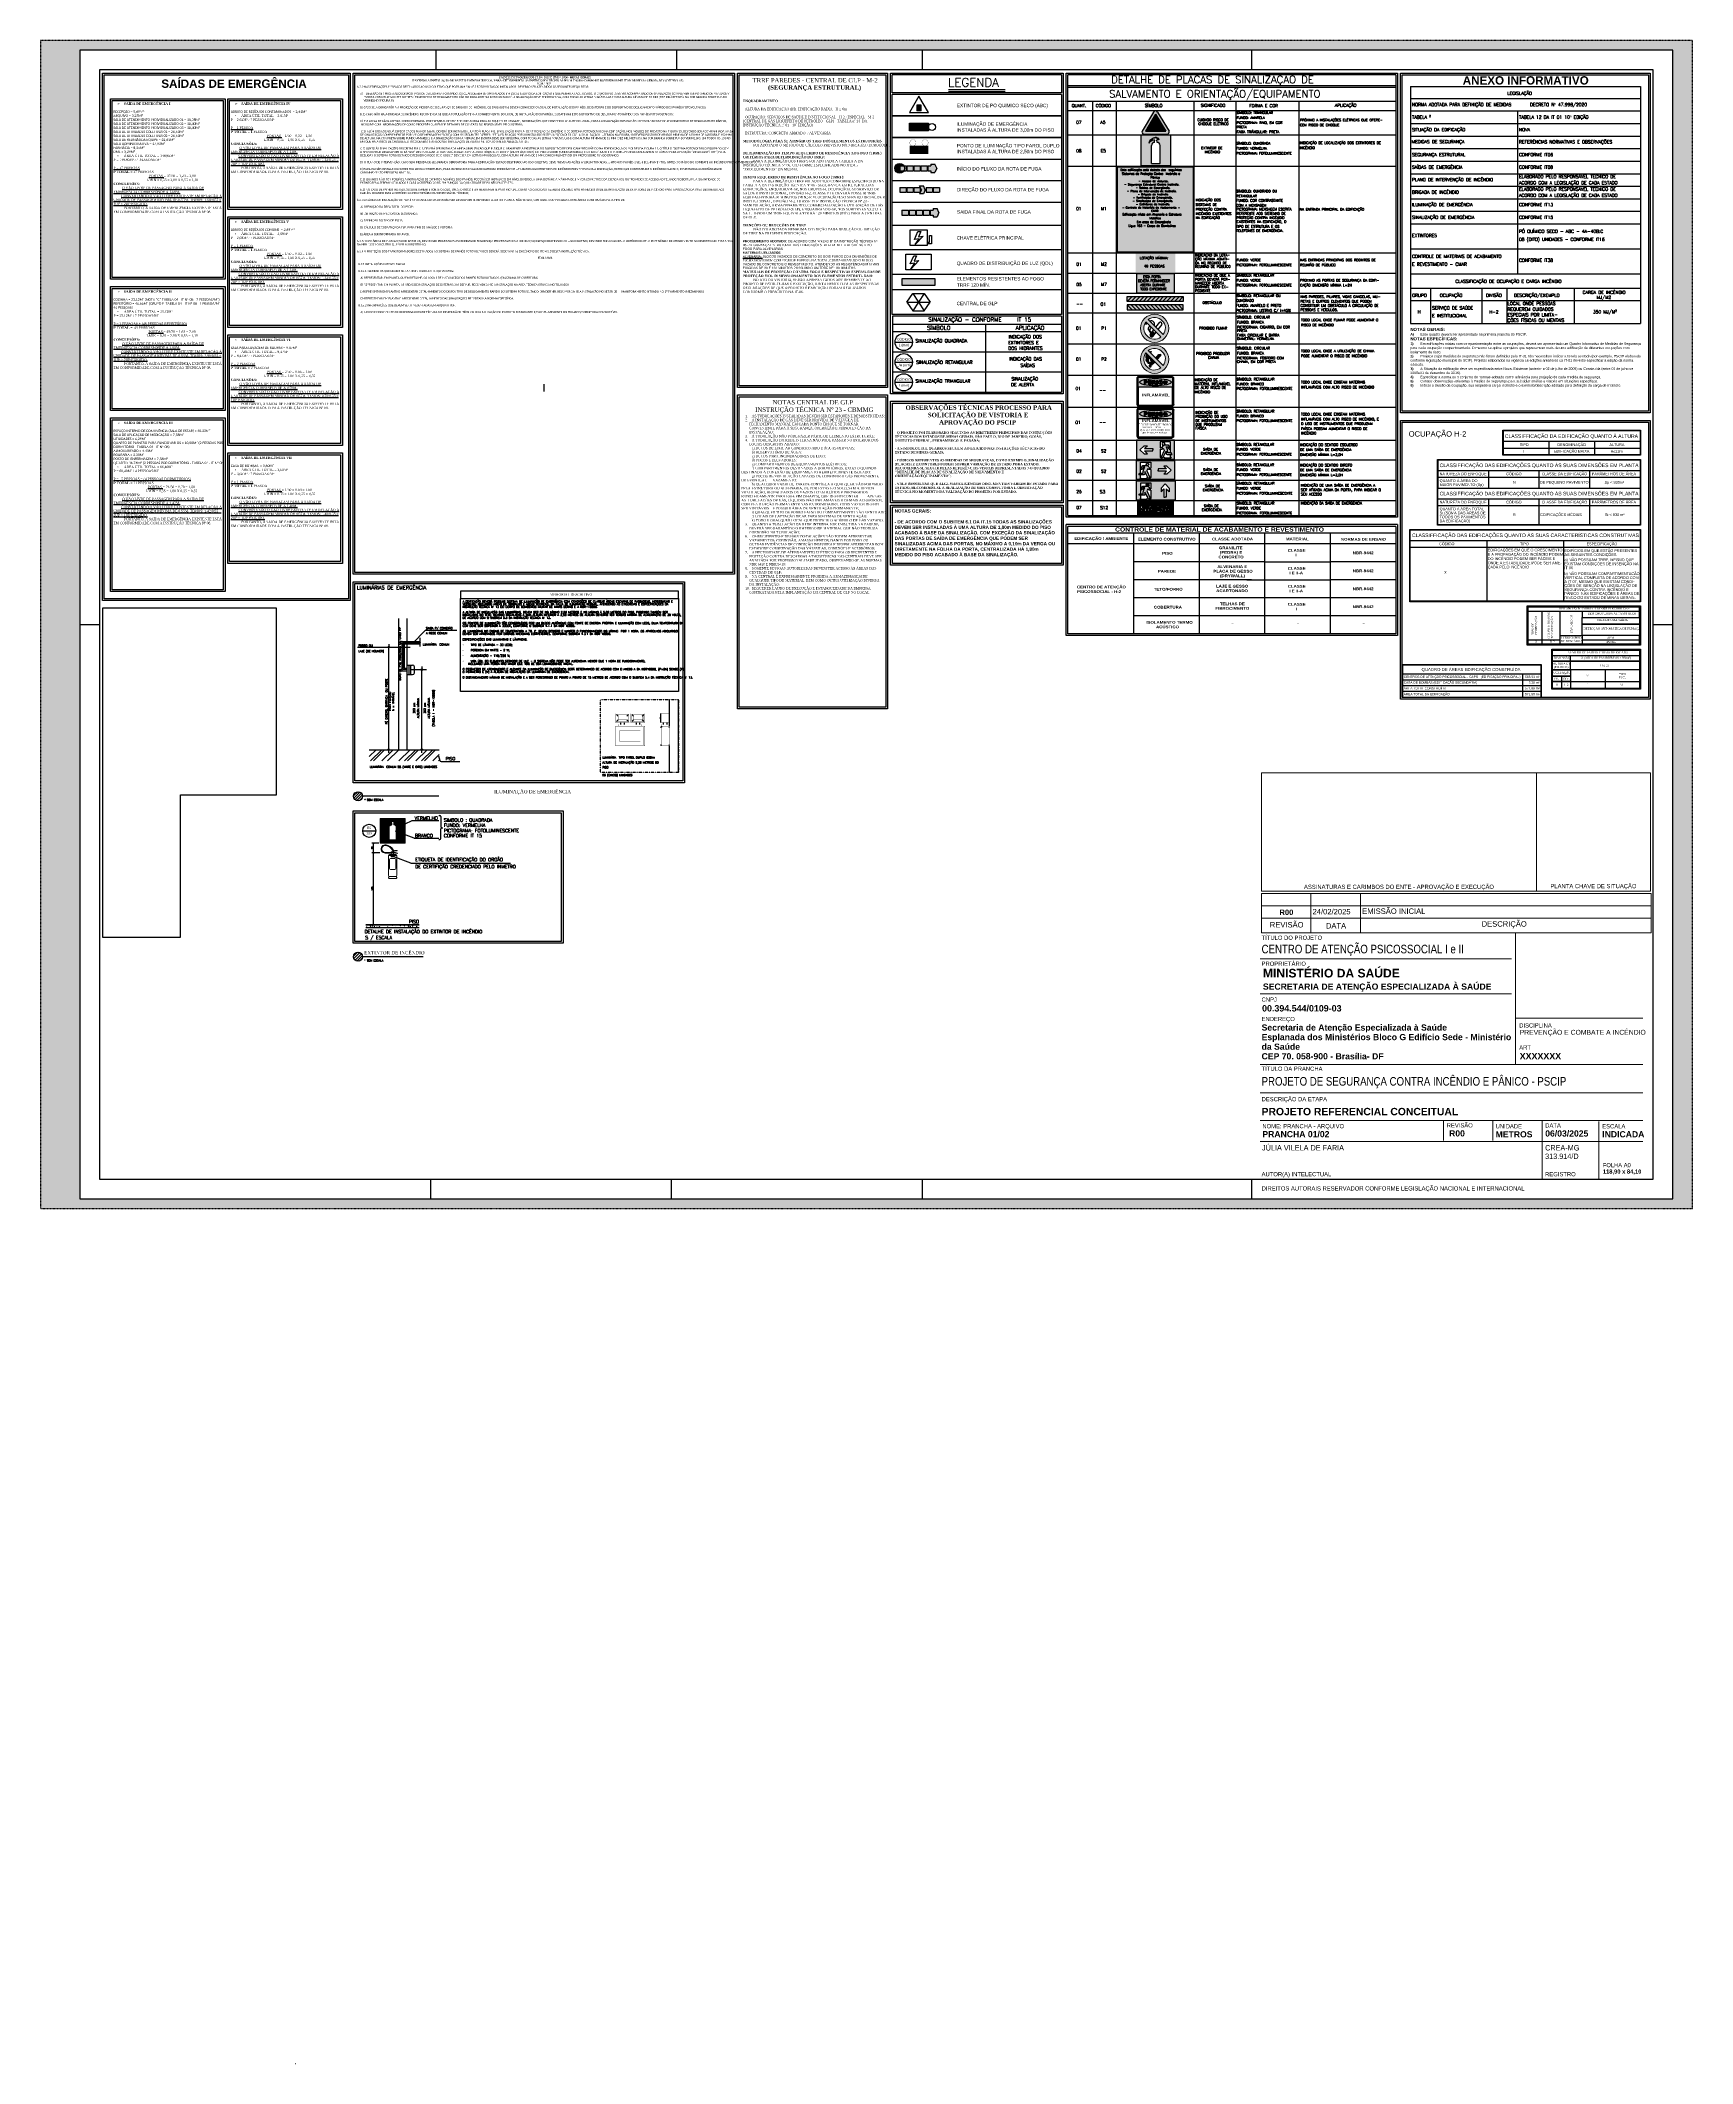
# Model space of a CAD drawing. Header units: metres. Extents: x -1783 to 21505, y -57 to 13660.
# Drawn here: x -1783 to 9417, y -57 to 13660 of the extents above; entities that cross this region are included whole.
import ezdxf

# ---------------------------------------------------------------- set-up
doc = ezdxf.new("R2010")
doc.units = ezdxf.units.M
doc.header["$MEASUREMENT"] = 0
doc.linetypes.add('DASHDOT', pattern=[1, 0.5, -0.25, 0, -0.25])
doc.linetypes.add('HIDDEN', pattern=[0.009525, 0.00635, -0.003175])
for name, color, linetype, lineweight in [('0_Caneta_No__1', 7, 'Continuous', 35), ('0_Caneta_No__241', 7, 'Continuous', 13), ('0_Caneta_No__8', 7, 'Continuous', 9), ('Bombeiro', 1, 'Continuous', 0)]:
    doc.layers.add(name, color=color, linetype=linetype, lineweight=lineweight)
for name, color, linetype in [('colorida chamar atenção', 10, 'Continuous'), ('COLORIDA VERDE', 82, 'Continuous'), ('cotas', 7, 'Continuous'), ('COTAS EXECUTIVO.EXEC', 7, 'Continuous'), ('P01', 5, 'Continuous'), ('P015', 121, 'Continuous'), ('P02', 6, 'Continuous'), ('P025', 3, 'Continuous'), ('P03', 7, 'Continuous'), ('P04', 1, 'Continuous'), ('P06', 7, 'Continuous'), ('Planta-Baixa', 2, 'Continuous'), ('Quadro de Áreas Paredes (1)_5_0', 7, 'Continuous'), ('SIMB', 9, 'Continuous'), ('TEXTO', 7, 'Continuous')]:
    doc.layers.add(name, color=color, linetype=linetype)
doc.styles.add('ARIAL', font='arial.ttf', dxfattribs={"height": 0.15})
doc.styles.add('arial 35', font='arial.ttf', dxfattribs={"height": 35})
doc.styles.add('BOLT', font='arial.ttf', dxfattribs={"height": 0.25})
doc.styles.add('GENERATED_STYLE_1', font='arial.ttf')
doc.styles.add('GENERATED_STYLE_2', font='arial.ttf', dxfattribs={"width": 0.8})
doc.styles.add('NR', font='SIMPLEX.SHX')
doc.styles.add('R80', font='romans.shx', dxfattribs={"height": 10})
doc.styles.add('Reginaldo J. Lago 1', font='arial.ttf')
doc.styles.add('SR200-100', font='romans.shx', dxfattribs={"height": 50})
doc.styles.add('SR80-50', font='romans.shx', dxfattribs={"height": 10})
doc.styles.add('VET01', font='romans.shx', dxfattribs={"height": 2})
doc.dimstyles.new('1-50', dxfattribs={"dimtxt": 10, "dimasz": 5, "dimexe": 10, "dimexo": 10, "dimgap": 3, "dimtad": 1, "dimdec": 1, "dimrnd": 1, "dimdsep": 46, "dimtxsty": 'R80', "dimblk": 'DOT', "dimcen": 0, "dimclrd": 252, "dimclre": 252, "dimclrt": 252, "dimadec": 0, "dimazin": 0, "dimtfac": 1, "dimtdec": 1, "dimtix": 1, "dimtmove": 2, "dimatfit": 3, "dimldrblk": 'DOT', "dimfxl": 1, "dimtolj": 1, "dimarcsym": 0})
doc.dimstyles.new('GENERATED_STYLE__1', dxfattribs={"dimtxt": 0.1, "dimasz": 0.0475, "dimexe": 0.18, "dimexo": 0.1, "dimgap": 0, "dimtad": 1, "dimzin": 0, "dimdsep": 46, "dimtxsty": 'GENERATED_STYLE_1', "dimblk": 'ARROWHEAD_11', "dimblk1": 'ARROWHEAD_11', "dimblk2": 'ARROWHEAD_11', "dimcen": 0.09, "dimclrd": 256, "dimclre": 256, "dimclrt": 256, "dimadec": 0, "dimazin": 0, "dimtfac": 1, "dimtdec": 4, "dimtmove": 0, "dimatfit": 3, "dimfxl": 1, "dimtolj": 1, "dimtzin": 0, "dimarcsym": 0})

# ---------------------------------------------------------------- blocks, each defined once
blk = doc.blocks.new('ARROWHEAD_11')
at = {"color": 0, "linetype": 'Continuous', "lineweight": 0}
blk.add_line((0, 0), (-1, 0), dxfattribs=at)
at = {"color": 0, "linetype": 'Continuous', "lineweight": 0, "const_width": 0.25, "flags": 128}
blk.add_lwpolyline([(-0.125, 0, 1), (0.125, 0, 1)], format="xyb", close=True, dxfattribs=at)
blk = doc.blocks.new('SAIDA01')
at = {"layer": 'COLORIDA VERDE'}
h = blk.add_hatch(color=256, dxfattribs=at)
h.paths.add_polyline_path([(154.1, 78), (0, 78), (0, 0), (154.1, 0)])
h.paths.add_polyline_path([(121.2, 43.3), (110.2, 55), (110.6, 55), (123.6, 55), (141.2, 38.5), (123.6, 22), (110.6, 22), (110.2, 22), (121.2, 33.7), (87.8, 33.7), (87.8, 38.5), (87.8, 43.3)], flags=16)
h.paths.add_polyline_path([(57.7, 45.7), (53.2, 45.7), (49.3, 51.7), (48.3, 53.1), (47.4, 54.7), (40.4, 56.8), (25, 56.8), (18.3, 46), (18.3, 42.3), (20.4, 40.9), (21.7, 41.2), (25.6, 45.1), (25.3, 46.5), (27.8, 50.8), (33.4, 50.8), (29.2, 42.1), (27.2, 33.4), (26.9, 25.9), (13.8, 25.9), (9.2, 19.9), (29.8, 19.9), (31.9, 20.6), (33.7, 22.3), (33.7, 32.8), (46.5, 8.9), (43.4, 8.6), (40.2, 4.4), (13.4, 4.4), (16.7, 8.6), (16.7, 19.9), (9.2, 19.9), (13.8, 25.9), (16.7, 25.9), (16.7, 70), (57.7, 70)], flags=16)
h.paths.add_polyline_path([(57.7, 40.4), (57.7, 8.6), (54.4, 4.4), (48.3, 4.4), (51.6, 8.6), (54.6, 8.2), (42.2, 35.2), (41.5, 37.1), (45.5, 45.4), (50.1, 40.4)], flags=16)
h.paths.add_polyline_path([(50.1, 61.9, -1), (38.6, 61.9, -1)], flags=0)
for p, q in [((16.7, 8.6), (13.4, 4.4)), ((13.4, 4.4), (40.2, 4.4)), ((43.4, 8.6), (40.2, 4.4)), ((51.6, 8.6), (48.3, 4.4)), ((48.3, 4.4), (54.4, 4.4)), ((57.7, 8.6), (54.4, 4.4))]:
    blk.add_line(p, q, dxfattribs=at)
blk.add_lwpolyline([(0, 78), (154.1, 78), (154.1, 0), (0, 0)], close=True, dxfattribs=at)
for points in [[(43.4, 8.6), (46.5, 8.9), (33.7, 32.8), (33.7, 22.3), (31.9, 20.6), (29.8, 19.9), (9.2, 19.9), (13.8, 25.9), (26.9, 25.9), (27.2, 33.4), (29.2, 42.1), (33.4, 50.8), (27.8, 50.8), (25.3, 46.5), (25.6, 45.1), (21.7, 41.2), (20.4, 40.9), (18.3, 42.3), (18.3, 46), (25, 56.8), (40.4, 56.8)], [(16.7, 25.9), (16.7, 70), (57.7, 70), (57.7, 45.7)], [(16.7, 8.6), (16.7, 19.9)], [(40.4, 56.8), (47.4, 54.7), (48.3, 53.1), (49.3, 51.7), (53.2, 45.7), (57.7, 45.7)], [(50.1, 40.4), (45.5, 45.4), (41.5, 37.1), (42.2, 35.2), (54.6, 8.2), (51.6, 8.6)], [(57.7, 40.4), (50.1, 40.4)], [(57.7, 40.4), (57.7, 8.6)], [(141.2, 38.5), (123.6, 55), (110.6, 55), (110.2, 55), (121.2, 43.3), (87.8, 43.3), (87.8, 38.5)], [(141.2, 38.5), (123.6, 22), (110.6, 22), (110.2, 22), (121.2, 33.7), (87.8, 33.7), (87.8, 38.5)]]:
    blk.add_lwpolyline(points, dxfattribs=at)
blk.add_circle((44.3, 61.9), 5.71, dxfattribs=at)
blk = doc.blocks.new('S3')
at = {"layer": 'COLORIDA VERDE'}
h = blk.add_hatch(color=256, dxfattribs=at)
h.dxf.hatch_style = 1
h.paths.add_polyline_path([(356965.4, -401731.3), (356965.4, -401770.2), (357042.3, -401770.2), (357042.3, -401731.3)])
h.paths.add_polyline_path([(356994.2, -401747.4), (356992, -401747.4), (356990, -401744.4), (356989.5, -401743.7), (356989, -401742.9), (356985.6, -401741.8), (356977.9, -401741.8), (356974.6, -401747.2), (356974.6, -401749.1), (356975.6, -401749.8), (356976.2, -401749.6), (356978.2, -401747.7), (356978, -401747), (356979.3, -401744.8), (356982.1, -401744.8), (356980, -401749.2), (356979, -401753.5), (356978.8, -401757.3), (356972.3, -401757.3), (356970, -401760.3), (356980.3, -401760.3), (356981.3, -401759.9), (356982.2, -401759.1), (356982.2, -401753.8), (356988.6, -401765.7), (356987.1, -401765.9), (356985.5, -401768), (356972.1, -401768), (356973.7, -401765.9), (356973.7, -401760.3), (356970, -401760.3), (356972.3, -401757.3), (356973.7, -401757.3), (356973.7, -401735.2), (356994.2, -401735.2)], flags=16)
h.paths.add_polyline_path([(357014.3, -401746.4), (357022.5, -401737.7), (357030.8, -401746.4), (357030.8, -401752.9), (357030.8, -401753.1), (357024.9, -401747.6), (357024.9, -401764.3), (357022.5, -401764.3), (357020.1, -401764.3), (357020.1, -401747.6), (357014.3, -401753.1), (357014.3, -401752.9)], flags=16)
h.paths.add_polyline_path([(356994.2, -401750), (356994.2, -401765.9), (356992.6, -401768), (356989.5, -401768), (356991.1, -401765.9), (356992.6, -401766.1), (356986.5, -401752.6), (356986.1, -401751.6), (356988.1, -401747.5), (356990.4, -401750)], flags=16)
h.paths.add_polyline_path([(356984.7, -401739.3, -1), (356990.4, -401739.3, -1)], flags=0)
h = blk.add_hatch(color=256, dxfattribs=at)
h.dxf.hatch_style = 1
h.paths.add_polyline_path([(356984.7, -401739.3, 1), (356990.4, -401739.3, 1)])
for p, q in [((356965.4, -401770.2), (356965.4, -401731.3)), ((356965.4, -401731.3), (357042.3, -401731.3)), ((356970, -401760.3), (356972.3, -401757.3)), ((356980.3, -401760.3), (356970, -401760.3)), ((356973.7, -401765.9), (356972.1, -401768)), ((356972.3, -401757.3), (356978.8, -401757.3)), ((356973.7, -401757.3), (356973.7, -401735.2)), ((356973.7, -401735.2), (356994.2, -401735.2)), ((356973.7, -401765.9), (356973.7, -401760.3)), ((356974.6, -401747.2), (356977.9, -401741.8)), ((356974.6, -401749.1), (356974.6, -401747.2)), ((356975.6, -401749.8), (356974.6, -401749.1)), ((356976.2, -401749.6), (356975.6, -401749.8)), ((356978.2, -401747.7), (356976.2, -401749.6)), ((356977.9, -401741.8), (356985.6, -401741.8)), ((356979.3, -401744.8), (356978, -401747)), ((356978, -401747), (356978.2, -401747.7)), ((356978.8, -401757.3), (356979, -401753.5)), ((356979, -401753.5), (356980, -401749.2)), ((356982.1, -401744.8), (356979.3, -401744.8)), ((356980, -401749.2), (356982.1, -401744.8)), ((356981.3, -401759.9), (356980.3, -401760.3)), ((356982.2, -401759.1), (356981.3, -401759.9)), ((356988.6, -401765.7), (356982.2, -401753.8)), ((356982.2, -401753.8), (356982.2, -401759.1)), ((356987.1, -401765.9), (356985.5, -401768)), ((356985.6, -401741.8), (356989, -401742.9)), ((356988.1, -401747.5), (356986.1, -401751.6)), ((356986.1, -401751.6), (356986.5, -401752.6)), ((356986.5, -401752.6), (356992.6, -401766.1)), ((356987.1, -401765.9), (356988.6, -401765.7)), ((356990.4, -401750), (356988.1, -401747.5)), ((356989, -401742.9), (356989.5, -401743.7)), ((356989.5, -401743.7), (356990, -401744.4)), ((356991.1, -401765.9), (356989.5, -401768)), ((356990, -401744.4), (356992, -401747.4)), ((356994.2, -401750), (356990.4, -401750)), ((356992.6, -401766.1), (356991.1, -401765.9)), ((356992, -401747.4), (356994.2, -401747.4)), ((356994.2, -401765.9), (356992.6, -401768)), ((356994.2, -401735.2), (356994.2, -401747.4)), ((356994.2, -401750), (356994.2, -401765.9)), ((357022.5, -401737.7), (357014.3, -401746.4)), ((357014.3, -401746.4), (357014.3, -401752.9)), ((357014.3, -401753.1), (357020.1, -401747.6)), ((357014.3, -401752.9), (357014.3, -401753.1)), ((357020.1, -401747.6), (357020.1, -401764.3)), ((357020.1, -401764.3), (357022.5, -401764.3)), ((357022.5, -401737.7), (357030.8, -401746.4)), ((357024.9, -401764.3), (357022.5, -401764.3)), ((357030.8, -401753.1), (357024.9, -401747.6)), ((357024.9, -401747.6), (357024.9, -401764.3)), ((357030.8, -401746.4), (357030.8, -401752.9)), ((357030.8, -401752.9), (357030.8, -401753.1)), ((357042.3, -401731.3), (357042.3, -401770.2)), ((357042.3, -401770.2), (356965.4, -401770.2)), ((356972.1, -401768), (356985.5, -401768)), ((356989.5, -401768), (356992.6, -401768))]:
    blk.add_line(p, q, dxfattribs=at)
blk.add_circle((356987.5, -401739.3), 2.85, dxfattribs=at)
blk = doc.blocks.new('new blocksaida')
at = {"layer": 'COLORIDA VERDE'}
h = blk.add_hatch(color=256, dxfattribs=at)
h.dxf.hatch_style = 1
edge = h.paths.add_edge_path()
edge.add_line((24, 58.3), (0, 58.3))
edge.add_line((0, 58.3), (0, 0))
edge.add_line((0, 0), (24, 0))
edge.add_line((24, 0), (24, 11.3))
edge.add_spline(control_points=[(24, 11.3), (23.1, 11.4), (21, 11.6), (18.2, 11.6), (15.7, 12.9), (14.4, 14.6), (13.1, 16.6), (12.6, 18.7), (12.8, 20.2), (12.9, 20.7)], knot_values=[1483.247526, 1483.247526, 1483.247526, 1483.247526, 1557.509693, 1650.988886, 1711.688945, 1777.493751, 1827.060223, 1907.531509, 1949.309456, 1949.309456, 1949.309456, 1949.309456], degree=3, periodic=0)
edge.add_line((12.9, 20.7), (18.9, 20.7))
edge.add_spline(control_points=[(18.9, 20.7), (18.9, 20.2), (19, 19.3), (18.7, 17.5), (20.7, 16.3), (22.4, 15.5), (23.6, 15.4), (24, 15.4)], knot_values=[0, 0, 0, 0, 44.118293, 74.661754, 139.548934, 202.018639, 235.042464, 235.042464, 235.042464, 235.042464], degree=3, periodic=0)
edge.add_line((24, 15.4), (24, 23.5))
edge.add_spline(control_points=[(24, 23.5), (23.7, 23.5), (22.4, 23.7), (19.8, 24), (16.7, 25.3), (14.5, 27.4), (13.3, 29.7), (13.5, 32.2), (14, 34.8), (16, 37.4), (18.7, 38.9), (21.5, 40.2), (23.2, 40.2), (24, 40.1)], knot_values=[686.441961, 686.441961, 686.441961, 686.441961, 705.251319, 794.652023, 902.635624, 974.67943, 1038.458153, 1106.332319, 1176.301518, 1256.436796, 1357.270814, 1433.631399, 1496.943558, 1496.943558, 1496.943558, 1496.943558], degree=3, periodic=0)
edge.add_line((24, 40.1), (24, 58.3))
h = blk.add_hatch(color=256, dxfattribs=at)
h.dxf.hatch_style = 1
edge = h.paths.add_edge_path()
edge.add_spline(control_points=[(24, 36.2), (23.7, 36.2), (22.9, 36), (21.8, 35.5), (20.7, 34.5), (20.4, 33.3), (20.4, 32.1), (20.9, 30.9), (22, 29.8), (23.1, 29.3), (23.9, 29.1), (24, 29)], knot_values=[228.510245, 228.510245, 228.510245, 228.510245, 249.542901, 291.453949, 331.754804, 361.374182, 393.918825, 427.416545, 463.879651, 518.521435, 527.465281, 527.465281, 527.465281, 527.465281], degree=3, periodic=0)
edge.add_line((24, 29), (24, 36.2))
h = blk.add_hatch(color=256, dxfattribs=at)
h.dxf.hatch_style = 1
edge = h.paths.add_edge_path()
edge.add_line((33.7, 58.3), (24, 58.3))
edge.add_line((24, 58.3), (24, 40.1))
edge.add_spline(control_points=[(24, 40.1), (24.3, 40.1), (25.8, 40.1), (28.5, 40.3), (31.7, 39.4), (33.2, 38.3), (33.7, 37.9)], knot_values=[1496.943558, 1496.943558, 1496.943558, 1496.943558, 1525.456619, 1617.219592, 1723.654456, 1778.864927, 1778.864927, 1778.864927, 1778.864927], degree=3, periodic=0)
edge.add_line((33.7, 37.9), (33.7, 58.3))
edge = h.paths.add_edge_path()
edge.add_line((33.7, 31.9), (30.1, 31.9))
edge.add_spline(control_points=[(30.1, 31.9), (30, 32.3), (29.8, 33), (29.5, 34.2), (28.4, 35.2), (27, 36), (25.4, 36.2), (24.4, 36.2), (24, 36.2)], knot_values=[0, 0, 0, 0, 29.676075, 64.430735, 98.974503, 143.9372, 195.071302, 228.510245, 228.510245, 228.510245, 228.510245], degree=3, periodic=0)
edge.add_line((24, 36.2), (24, 29))
edge.add_spline(control_points=[(24, 29), (24.8, 28.7), (27.1, 27.9), (30.5, 27.1), (32.9, 26.4), (33.7, 26)], knot_values=[527.465281, 527.465281, 527.465281, 527.465281, 597.52951, 731.44398, 807.41925, 807.41925, 807.41925, 807.41925], degree=3, periodic=0)
edge.add_line((33.7, 26), (33.7, 31.9))
edge = h.paths.add_edge_path()
edge.add_spline(control_points=[(24, 15.4), (24.6, 15.5), (26, 15.7), (28.1, 15.9), (30.2, 17.3), (30.1, 19.3), (30.2, 21), (28.8, 22), (26.9, 23), (25.1, 23.3), (24, 23.5)], knot_values=[235.042464, 235.042464, 235.042464, 235.042464, 283.655977, 349.641146, 410.118553, 464.841623, 502.326867, 540.749947, 593.931448, 686.441961, 686.441961, 686.441961, 686.441961], degree=3, periodic=0)
edge.add_line((24, 23.5), (24, 15.4))
edge = h.paths.add_edge_path()
edge.add_spline(control_points=[(33.7, 13.8), (33.7, 13.8), (32.9, 13.2), (31.3, 12.5), (28.6, 11.2), (26.1, 11.2), (24.4, 11.3), (24, 11.3)], knot_values=[1201.913217, 1201.913217, 1201.913217, 1201.913217, 1204.221327, 1280.885583, 1349.853721, 1442.992088, 1483.247526, 1483.247526, 1483.247526, 1483.247526], degree=3, periodic=0)
edge.add_line((24, 11.3), (24, 0))
edge.add_line((24, 0), (33.7, 0))
edge.add_line((33.7, 0), (33.7, 13.8))
edge = h.paths.add_edge_path()
edge.add_line((47, 13.5), (46.1, 11.2))
edge.add_line((46.1, 11.2), (40, 11.2))
edge.add_line((40, 11.2), (47, 29.2))
edge.add_line((47, 29.2), (47, 58.3))
edge.add_line((47, 58.3), (33.7, 58.3))
edge.add_line((33.7, 58.3), (33.7, 37.9))
edge.add_spline(control_points=[(33.7, 37.9), (34, 37.7), (34.6, 37), (35.8, 35.6), (35.5, 34), (36.6, 32), (36.1, 31.9), (36.1, 31.9)], knot_values=[1778.864927, 1778.864927, 1778.864927, 1778.864927, 1801.112459, 1854.796987, 1910.045248, 1934.043175, 1958.041101, 1958.041101, 1958.041101, 1958.041101], degree=3, periodic=0)
edge.add_spline(control_points=[(36.1, 31.9), (36, 31.9), (35.9, 31.9), (35.8, 31.9)], knot_values=[1958.041101, 1958.041101, 1958.041101, 1958.041101, 1964.838412, 1964.838412, 1964.838412, 1964.838412], degree=3, periodic=0)
edge.add_line((35.8, 31.9), (33.7, 31.9))
edge.add_line((33.7, 31.9), (33.7, 26))
edge.add_spline(control_points=[(33.7, 26), (34, 25.9), (34.8, 25.5), (36.6, 24.2), (36.9, 21), (36.8, 17.9), (35.6, 15.3), (34.4, 14.2), (33.7, 13.8)], knot_values=[807.41925, 807.41925, 807.41925, 807.41925, 825.771214, 882.302949, 980.174774, 1066.070076, 1141.072939, 1201.913217, 1201.913217, 1201.913217, 1201.913217], degree=3, periodic=0)
edge.add_line((33.7, 13.8), (33.7, 0))
edge.add_line((33.7, 0), (47, 0))
edge.add_line((47, 0), (47, 13.5))
h = blk.add_hatch(color=256, dxfattribs=at)
h.dxf.hatch_style = 1
h.paths.add_polyline_path([(154.1, 58.3), (47, 58.3), (47, 29.2), (51.2, 40.1), (58.3, 40.1), (69.5, 11.2), (63.4, 11.2), (60.9, 17.6), (48.6, 17.6), (47, 13.5), (47, 0), (154.1, 0)])
h.paths.add_polyline_path([(80.6, 52.1), (85.2, 52.1), (79, 41.5), (74.4, 41.5)], flags=16)
h.paths.add_polyline_path([(72.2, 40.1), (78.7, 40.1), (78.7, 11.2), (72.2, 11.2)], flags=16)
h.paths.add_polyline_path([(83.5, 40.1), (95.2, 40.1, -1), (95.2, 11.2), (83.5, 11.2)], flags=16)
h.paths.add_polyline_path([(89.8, 34.6), (95.2, 34.6, -1), (95.2, 16.7), (89.8, 16.7)], flags=0)
h.paths.add_polyline_path([(122.2, 40.1), (129.3, 40.1), (140.5, 11.2), (134.4, 11.2), (131.9, 17.6), (119.6, 17.6), (117.1, 11.2), (111, 11.2)], flags=16)
h.paths.add_polyline_path([(125.7, 33.5), (130.1, 22.2), (121.4, 22.2)], flags=0)
h = blk.add_hatch(color=256, dxfattribs=at)
h.dxf.hatch_style = 1
h.paths.add_polyline_path([(54.8, 33.5), (50.4, 22.2), (59.1, 22.2)])
h.paths.add_polyline_path([(95.2, 34.6), (89.8, 34.6), (89.8, 16.7), (95.2, 16.7, 1)])
h.paths.add_polyline_path([(125.7, 33.5), (121.4, 22.2), (130.1, 22.2)])
for p, q in [((24, 40.1), (24, 58.3)), ((24, 29), (24, 36.2)), ((24, 15.4), (24, 23.5)), ((24, 0), (24, 11.3)), ((33.7, 37.9), (33.7, 58.3)), ((33.7, 26), (33.7, 31.9)), ((33.7, 0), (33.7, 13.8)), ((40, 11.2), (51.2, 40.1)), ((40, 11.2), (46.1, 11.2)), ((46.1, 11.2), (48.6, 17.6)), ((47, 29.2), (47, 58.3)), ((47, 0), (47, 13.5)), ((48.6, 17.6), (60.9, 17.6)), ((50.4, 22.2), (54.8, 33.5)), ((50.4, 22.2), (59.1, 22.2)), ((51.2, 40.1), (58.3, 40.1)), ((59.1, 22.2), (54.8, 33.5)), ((69.5, 11.2), (58.3, 40.1)), ((63.4, 11.2), (60.9, 17.6)), ((63.4, 11.2), (69.5, 11.2)), ((72.2, 40.1), (78.7, 40.1)), ((72.2, 11.2), (72.2, 40.1)), ((72.2, 11.2), (78.7, 11.2)), ((78.7, 11.2), (78.7, 40.1)), ((83.5, 40.1), (95.2, 40.1)), ((83.5, 11.2), (83.5, 40.1)), ((83.5, 11.2), (95.2, 11.2)), ((89.8, 16.7), (89.8, 34.6)), ((95.2, 34.6), (89.8, 34.6)), ((95.2, 16.7), (89.8, 16.7)), ((111, 11.2), (122.2, 40.1)), ((111, 11.2), (117.1, 11.2)), ((117.1, 11.2), (119.6, 17.6)), ((119.6, 17.6), (131.9, 17.6)), ((121.4, 22.2), (125.7, 33.5)), ((121.4, 22.2), (130.1, 22.2)), ((122.2, 40.1), (129.3, 40.1)), ((130.1, 22.2), (125.7, 33.5)), ((140.5, 11.2), (129.3, 40.1)), ((134.4, 11.2), (131.9, 17.6)), ((134.4, 11.2), (140.5, 11.2))]:
    blk.add_line(p, q, dxfattribs=at)
for points in [[(0, 0), (154.1, 0), (154.1, 58.3), (0, 58.3)], [(74.4, 41.5), (80.6, 52.1), (85.2, 52.1), (79, 41.5)]]:
    blk.add_lwpolyline(points, close=True, dxfattribs=at)
for points in [[(18.9, 20.7), (12.9, 20.7)], [(36.1, 31.9), (30.1, 31.9)], [(74.4, 41.5), (79, 41.5), (85.2, 52.1)]]:
    blk.add_lwpolyline(points, dxfattribs=at)
for radius in [14.4, 8.93]:
    blk.add_arc((95.2, 25.6), radius, 270, 90, dxfattribs=at)
for points in [[(30.1, 31.9), (29.8, 33), (29.4, 34.2), (28.5, 35.1), (27, 35.8), (25.2, 36.2), (23.2, 36), (21.8, 35.4), (20.8, 34.4), (20.5, 33.3), (20.5, 32.1), (20.9, 31), (21.9, 30), (23.6, 29.1), (26.4, 28.2), (31.1, 26.9), (34.4, 25.7), (36, 24.4), (36.8, 20.9), (36.6, 17.8), (35.4, 15.3), (33.7, 13.7), (31.2, 12.4), (28.8, 11.5), (25.4, 11.2), (21.2, 11.5), (17.8, 11.9), (15.9, 12.9), (14.3, 14.8), (13.4, 16.3), (12.7, 19.2), (12.9, 20.7)], [(18.9, 20.7), (18.9, 19.1), (18.9, 18), (20.7, 16.4), (22.8, 15.5), (25.8, 15.6), (28.1, 16.1), (29.9, 17.5), (30.1, 19.5), (30, 20.9), (29, 21.8), (27.3, 22.7), (23.3, 23.6), (20, 24.1), (16.4, 25.7), (14.5, 27.6), (13.6, 29.7), (13.6, 32.2), (14.2, 34.7), (15.9, 37), (19, 39), (21.6, 40), (25, 40.1), (28.4, 40.1), (32.1, 39), (34.4, 37.3), (35.5, 35.7), (35.8, 33.7), (36.1, 31.9), (35.8, 31.9)]]:
    blk.add_spline(points, degree=3, dxfattribs=at)
blk = doc.blocks.new('EXTINTORINC')
at = {"layer": 'colorida chamar atenção'}
h = blk.add_hatch(color=256, dxfattribs=at)
h.paths.add_polyline_path([(61.4, 122.7), (-61.4, 122.7), (-61.4, 0), (61.4, 0)])
h.paths.add_polyline_path([(17.5, 8.4), (-17.5, 8.4), (-17.5, 82, -0.414214), (-5.5, 94), (-5.1, 94), (-3.8, 104.6), (-11.5, 104.6), (-25.3, 96), (-26.1, 92.3), (-28, 92.3), (-24.9, 101.7), (-9, 111.4), (-2.9, 111.4), (-2.5, 114.7), (2.5, 114.7), (2.9, 111.5), (11.6, 108), (3.8, 104.4), (5.1, 94), (5.5, 94, -0.414214), (17.5, 82)], flags=16)
h.paths.add_polyline_path([(9.4, 104.1), (6.1, 104.3), (12.1, 107.3), (12, 106.3)], flags=16)
h.paths.add_polyline_path([(11.3, 108.8), (5, 111.6), (8.7, 111.7), (12.2, 109.4)], flags=16)
for p, q in [((-5.5, 94), (-5.1, 94)), ((-5.1, 94), (-3.8, 104.6)), ((-2.9, 111.4), (-2.5, 114.7)), ((-2.5, 114.7), (2.5, 114.7)), ((2.9, 111.5), (2.5, 114.7)), ((5.1, 94), (3.8, 104.4)), ((5.1, 94), (5.5, 94)), ((-17.5, 8.4), (-17.5, 82)), ((-17.5, 8.4), (17.5, 8.4)), ((17.5, 8.4), (17.5, 82))]:
    blk.add_line(p, q, dxfattribs=at)
for points in [[(-61.4, 0), (61.4, 0), (61.4, 122.7), (-61.4, 122.7)], [(5, 111.6), (11.3, 108.8), (12.2, 109.4), (8.7, 111.7)], [(6.1, 104.3), (12.1, 107.3), (12, 106.3), (9.4, 104.1)]]:
    blk.add_lwpolyline(points, close=True, dxfattribs=at)
for points in [[(-2.9, 111.4), (-9, 111.4), (-24.9, 101.7), (-28, 92.3), (-26.1, 92.3), (-25.3, 96), (-11.5, 104.6), (-3.8, 104.6)], [(2.9, 111.5), (11.6, 108), (3.8, 104.4)]]:
    blk.add_lwpolyline(points, dxfattribs=at)
for centre, start, end in [((-5.5, 82), 90, 180), ((5.5, 82), 0, 90)]:
    blk.add_arc(centre, 12, start, end, dxfattribs=at)
blk = doc.blocks.new('_Dot')
at = {"color": 0, "linetype": 'ByBlock', "lineweight": -2}
blk.add_line((-0.5, 0), (-1, 0), dxfattribs=at)
at = {"color": 0, "linetype": 'ByBlock', "const_width": 0.5}
blk.add_lwpolyline([(-0.25, 0, 1), (0.25, 0, 1)], format="xyb", close=True, dxfattribs=at)
blk = doc.blocks.new('*D7126')
at = {"layer": 'cotas', "color": 252, "lineweight": -2, "transparency": 16777216}
for p, q in [((512, 8218), (465, 8218)), ((518, 8152), (465, 8152)), ((475, 8157), (475, 8213))]:
    blk.add_line(p, q, dxfattribs=at)
at = {"layer": 'cotas', "color": 252, "lineweight": -2, "transparency": 16777216, "xscale": 5, "yscale": 5, "zscale": 5}
for p, rotation in [((475, 8218), 90), ((475, 8152), 270)]:
    blk.add_blockref('_Dot', p, dxfattribs=dict(at, rotation=rotation))
at = {"layer": 'cotas', "color": 252, "transparency": 16777216, "insert": (467, 8185), "char_height": 10, "attachment_point": 5, "rotation": 90, "style": 'R80'}
blk.add_mtext('\\A1;20', dxfattribs=at)
blk = doc.blocks.new('*D7127')
at = {"layer": 'cotas', "color": 252, "lineweight": -2, "transparency": 16777216}
for p, q in [((518, 8152), (465, 8152)), ((475, 7672), (475, 8147))]:
    blk.add_line(p, q, dxfattribs=at)
at = {"layer": 'cotas', "color": 252, "lineweight": -2, "transparency": 16777216, "xscale": 5, "yscale": 5, "zscale": 5}
for p, rotation in [((475, 8152), 90), ((475, 7667), 270)]:
    blk.add_blockref('_Dot', p, dxfattribs=dict(at, rotation=rotation))
at = {"layer": 'cotas', "color": 252, "transparency": 16777216, "insert": (467, 7909), "char_height": 10, "attachment_point": 5, "rotation": 90, "style": 'R80'}
blk.add_mtext('\\A1;160', dxfattribs=at)
blk = doc.blocks.new('PROIBIDO CHAMAS')
at = {"layer": 'Bombeiro', "linetype": 'ByBlock'}
h = blk.add_hatch(color=10, dxfattribs=at)
h.dxf.hatch_style = 1
h.paths.add_polyline_path([(331733.3, -393827.6, 1), (331808.9, -393827.6, 1)])
h.paths.add_polyline_path([(331794.4, -393844.5), (331754.1, -393804.3, -0.854242)], flags=16)
h.paths.add_polyline_path([(331788, -393850.8, -0.854242), (331747.8, -393810.6)], flags=16)
h.paths.add_polyline_path([(331785.1, -393814.6), (331786.5, -393814.3), (331787, -393814.7), (331786.7, -393815.9), (331785.5, -393815.9)], flags=16)
h.paths.add_polyline_path([(331753.3, -393823, 0.258656), (331756.3, -393825.4, -0.41338), (331757.6, -393824.2, 0.197183), (331759.9, -393826.1, -0.399564), (331759.1, -393831, 0.345207), (331762, -393826.7, -0.401068), (331762.9, -393831.8, 0.206335), (331759.5, -393838.1, 0.146652), (331755.8, -393835.2, -0.258526), (331751.9, -393831.7, -0.533083), (331754.6, -393833, 0.090647), (331755, -393832, 0.119438), (331752.7, -393825.3, -0.357433)], flags=0)
h.paths.add_polyline_path([(331764.4, -393835.2, 0.10194), (331765.2, -393838.8, 0.097086), (331767.8, -393839.1, -0.060518), (331765.4, -393840.5, 0.279001), (331762.5, -393844, -0.271163), (331760.8, -393847.9, -1.061628), (331758.6, -393842.2, 0.325155), (331763.6, -393839, -0.089935)], flags=0)
at = {"layer": 'P03'}
h = blk.add_hatch(color=256, dxfattribs=at)
h.dxf.hatch_style = 1
h.paths.add_polyline_path([(331749.9, -393818.2, -0.121281), (331748.9, -393815.2, 0.305263), (331750.6, -393829.6, -0.5352), (331747.6, -393828.4, 0.277692), (331751.5, -393834.8, -0.936836), (331752, -393835.9, 0.222993), (331757.4, -393838.3, -0.637801), (331758.8, -393840.7), (331759.8, -393841, 0.215576), (331762, -393834.9, 0.165806), (331764.8, -393827.6), (331751.2, -393814.1, 0.086829)])
h.paths.add_polyline_path([(331753.3, -393823, 0.258656), (331756.3, -393825.4, -0.41338), (331757.6, -393824.2, 0.197183), (331759.9, -393826.1, -0.399564), (331759.1, -393831, 0.345207), (331762, -393826.7, -0.401068), (331762.9, -393831.8, 0.206335), (331759.5, -393838.1, 0.146652), (331755.8, -393835.2, -0.258526), (331751.9, -393831.7, -0.533083), (331754.6, -393833, 0.090647), (331755, -393832, 0.119438), (331752.7, -393825.3, -0.357433)], flags=16)
h.paths.add_polyline_path([(331760, -393810.1, -0.386734), (331762.3, -393807.3, 0.088193), (331758, -393808.1)])
h = blk.add_hatch(color=256, dxfattribs=at)
h.dxf.hatch_style = 1
h.paths.add_polyline_path([(331758.6, -393842.2, 1.061628), (331760.8, -393847.9, 0.271163), (331762.5, -393844, -0.279001), (331765.4, -393840.5, 0.060518), (331767.8, -393839.1, -0.097086), (331765.2, -393838.8, -0.10194), (331764.4, -393835.2, 0.089935), (331763.6, -393839, -0.325155)])
h.paths.add_polyline_path([(331787, -393814.7), (331786.5, -393814.3), (331785.1, -393814.6), (331785.5, -393815.9), (331786.7, -393815.9)])
at = {"layer": 'Bombeiro', "color": 10, "linetype": 'ByBlock'}
for p, q in [((331747.8, -393810.6), (331788, -393850.8)), ((331754.1, -393804.3), (331794.4, -393844.5))]:
    blk.add_line(p, q, dxfattribs=at)
blk.add_circle((331771.1, -393827.6), 37.8, dxfattribs=at)
for start, end in [(143.9893, 306.0107), (323.9893, 126.0107)]:
    blk.add_arc((331771.1, -393827.6), 28.8, start, end, dxfattribs=at)
at = {"layer": 'P03'}
for p, q in [((331774.2, -393824.4), (331782.6, -393814.6)), ((331785.5, -393815.9), (331776.1, -393826.3)), ((331782.6, -393814.6), (331785.1, -393814.6)), ((331785.1, -393814.6), (331786.5, -393814.3)), ((331785.1, -393814.6), (331785.5, -393815.9)), ((331785.5, -393815.9), (331786.7, -393815.9)), ((331786.5, -393814.3), (331787, -393814.7)), ((331787, -393814.7), (331786.7, -393815.9)), ((331786.7, -393815.9), (331786.9, -393818.1)), ((331758.8, -393840.7), (331759.8, -393841)), ((331768.2, -393831.1), (331764.4, -393835.2)), ((331770.3, -393833.1), (331765.2, -393838.8)), ((331772, -393834.9), (331767.8, -393839.1)), ((331786.9, -393818.1), (331777.9, -393828))]:
    blk.add_line(p, q, dxfattribs=at)
for centre, radius, start, end in [((331760.5, -393821.1), 13, 152.8963, 220.7983), ((331755.5, -393814.6), 6.61, 185.1553, 212.8157), ((331762.3, -393819.8), 12.5, 152.5407, 172.3907), ((331762.3, -393819.8), 12.5, 90, 110.1601), ((331762.7, -393810), 2.67, 98.6175, 183.1902), ((331754.9, -393828.4), 7.25, 178.3533, 242.0782), ((331749.5, -393828), 1.94, 191.5111, 304.1338), ((331751.7, -393835.4), 0.629, 295.9328, 108.4613), ((331752.9, -393833.3), 1.8, 9.3927, 121.6379), ((331757, -393829.9), 5.4, 199.3819, 257.3623), ((331757.2, -393831.3), 7.02, 221.0712, 272.9632), ((331754.4, -393824.6), 1.9, 125.0438, 203.718), ((331740.1, -393833.5), 15, 5.5875, 32.8317), ((331757, -393821.5), 3.94, 201.8515, 259.8598), ((331752.2, -393831.5), 2.83, 328.076, 348.7942), ((331752.9, -393842.8), 8.18, 35.3938, 68.7662), ((331757.6, -393825.5), 1.27, 87.577, 177.414), ((331759.6, -393845.1), 3.04, 108.1887, 295.0377), ((331761.1, -393822.3), 3.91, 208.4927, 253.1113), ((331757.6, -393839.9), 1.53, 325.7434, 88.4555), ((331758.9, -393837.1), 5.1, 267.2139, 339.2627), ((331756.9, -393828.1), 3.65, 306.5383, 33.6578), ((331757.8, -393827), 4.23, 287.816, 3.9961), ((331768.5, -393838.8), 8.97, 128.4897, 175.1237), ((331754.1, -393835.6), 7.88, 316.5671, 5.2288), ((331758.3, -393844.5), 4.21, 306.5391, 7.2257), ((331759.8, -393829.7), 3.75, 326.3011, 53.7177), ((331752.7, -393827.1), 12, 320.0599, 357.7173), ((331766.8, -393844.6), 4.32, 109.0841, 171.4408), ((331774.3, -393839.2), 10.7, 158.2108, 178.7671), ((331773.4, -393835), 9.04, 180.9934, 204.2759), ((331767.5, -393832.3), 6.89, 250.7213, 272.9023), ((331760.9, -393829.8), 11.6, 292.769, 306.6219)]:
    blk.add_arc(centre, radius, start, end, dxfattribs=at)
blk = doc.blocks.new('PROIBIDO FUMAR')
at = {"layer": 'Bombeiro', "linetype": 'ByBlock'}
h = blk.add_hatch(color=10, dxfattribs=at)
h.dxf.hatch_style = 1
h.paths.add_polyline_path([(331733.3, -393744.6, 1), (331808.9, -393744.6, 1)])
h.paths.add_polyline_path([(331754.1, -393721.3, -0.854242), (331794.4, -393761.5)], flags=16)
h.paths.add_polyline_path([(331747.8, -393727.6), (331788, -393767.8, -0.854242)], flags=16)
h.paths.add_polyline_path([(331764.1, -393754.5, -0.477162), (331770.5, -393760.9), (331766.5, -393766.2, -1.019709), (331760.1, -393759.7)], flags=0)
at = {"layer": 'P03'}
h = blk.add_hatch(color=256, dxfattribs=at)
h.dxf.hatch_style = 1
h.paths.add_polyline_path([(331767.1, -393765.3), (331770.5, -393760.9, 0.477162), (331764.1, -393754.5), (331760.5, -393759.1, -0.410667)])
h.paths.add_polyline_path([(331760.1, -393759.7), (331759.2, -393760.8, 0.879701), (331766.5, -393766.2, 0.477162)])
at = {"layer": 'Bombeiro', "color": 10, "linetype": 'ByBlock'}
for p, q in [((331747.8, -393727.6), (331788, -393767.8)), ((331754.1, -393721.3), (331794.4, -393761.5))]:
    blk.add_line(p, q, dxfattribs=at)
blk.add_circle((331771.1, -393744.6), 37.8, dxfattribs=at)
for start, end in [(143.9893, 306.0107), (323.9893, 126.0107)]:
    blk.add_arc((331771.1, -393744.6), 28.8, start, end, dxfattribs=at)
at = {"layer": 'cotas'}
blk.add_line((331758.8, -393738.6), (331762.5, -393742.2), dxfattribs=at)
at = {"layer": 'P03'}
for p, q in [((331759.2, -393760.8), (331768.7, -393748.6)), ((331761.2, -393757.9), (331760.7, -393755.6)), ((331761.4, -393758), (331761.2, -393757.9)), ((331766.5, -393766.2), (331775.1, -393755)), ((331774.2, -393741.4), (331784.6, -393728)), ((331780.7, -393747.8), (331791, -393734.4))]:
    blk.add_line(p, q, dxfattribs=at)
for centre, radius, start, end in [((331754.3, -393736.9), 7.92, 120.6843, 161.4172), ((331759.6, -393751), 21.1, 112.2397, 127.7365), ((331762.9, -393746.7), 9.07, 117.2347, 184.5489), ((331758.4, -393746.7), 4.54, 189.6538, 261.4532), ((331768.5, -393752.3), 11.7, 120.6896, 173.4599), ((331760.8, -393751.6), 4, 169.9479, 268.6813), ((331756.8, -393755), 3.9, 350.0643, 77.5031), ((331761.7, -393733.1), 8.86, 333.2145, 114.8851), ((331763.2, -393763), 4.54, 133.8818, 316.1182), ((331760.7, -393765.5), 5.84, 353.9826, 96.0174), ((331760.7, -393765.5), 6.44, 1.8041, 91.1093), ((331761.8, -393730.9), 1.92, 359.7993, 88.3317), ((331764.7, -393760.3), 5.84, 353.9826, 96.0174), ((331785.2, -393733.8), 5.84, 353.9826, 96.0174)]:
    blk.add_arc(centre, radius, start, end, dxfattribs=at)
blk = doc.blocks.new('fluxo saída')
at = {"layer": 'colorida chamar atenção'}
h = blk.add_hatch(color=256, dxfattribs=at)
h.paths.add_polyline_path([(35.2, 12.8), (22.6, 12.8), (22.6, 3.4), (35.2, 3.4)])
h.paths.add_polyline_path([(21.3, 12.8), (8.8, 12.8), (8.8, 3.4), (21.3, 3.4)])
h.paths.add_polyline_path([(3.7, 16.2), (-3.7, 16.2), (0, 8.1), (-3.7, 0), (3.7, 0), (7.4, 8.1)])
h.paths.add_polyline_path([(-2.6, 12.8), (-15.1, 12.8), (-15.1, 3.4), (-2.6, 3.4)])
h.paths.add_polyline_path([(-16.5, 12.8), (-29, 12.8), (-29, 3.4), (-16.5, 3.4)])
h.paths.add_polyline_path([(-30.3, 12.8), (-42.8, 12.8), (-42.8, 3.4), (-30.3, 3.4)])
for p, q in [((-42.8, 12.8), (-30.3, 12.8)), ((-42.8, 12.8), (-42.8, 3.4)), ((-42.8, 3.4), (-30.3, 3.4)), ((-30.3, 12.8), (-30.3, 3.4)), ((-29, 12.8), (-16.5, 12.8)), ((-29, 12.8), (-29, 3.4)), ((-29, 3.4), (-16.5, 3.4)), ((-16.5, 12.8), (-16.5, 3.4)), ((-15.1, 12.8), (-2.6, 12.8)), ((-15.1, 12.8), (-15.1, 3.4)), ((-15.1, 3.4), (-2.6, 3.4)), ((0, 8.1), (-3.7, 16.2)), ((-3.7, 16.2), (3.7, 16.2)), ((0, 8.1), (-3.7, 0)), ((3.7, 0), (-3.7, 0)), ((-2.6, 12.8), (-2.6, 3.4)), ((7.4, 8.1), (3.7, 16.2)), ((7.4, 8.1), (3.7, 0)), ((8.8, 12.8), (21.3, 12.8)), ((8.8, 12.8), (8.8, 3.4)), ((8.8, 3.4), (21.3, 3.4)), ((21.3, 12.8), (21.3, 3.4)), ((22.6, 12.8), (35.2, 12.8)), ((22.6, 12.8), (22.6, 3.4)), ((22.6, 3.4), (35.2, 3.4)), ((35.2, 12.8), (35.2, 3.4))]:
    blk.add_line(p, q, dxfattribs=at)
blk = doc.blocks.new('saída porta de fuga')
at = {"layer": 'colorida chamar atenção'}
h = blk.add_hatch(color=256, dxfattribs=at)
h.paths.add_polyline_path([(68.8, 12.8), (61.3, 12.8), (61.3, 9.4), (55.4, 9.4), (55.4, 0), (61.3, 0), (61.3, -3.4), (68.8, -3.4), (72.6, 4.7)])
h.paths.add_polyline_path([(54.1, 9.4), (41.6, 9.4), (41.6, 0), (54.1, 0)])
h.paths.add_polyline_path([(40.3, 9.4), (27.7, 9.4), (27.7, 0), (40.3, 0)])
h.paths.add_polyline_path([(26.4, 9.4), (13.9, 9.4), (13.9, 0), (26.4, 0)])
h.paths.add_polyline_path([(12.5, 9.4), (0, 9.4), (0, 0), (12.5, 0)])
for p, q in [((0, 9.4), (12.5, 9.4)), ((0, 9.4), (0, 0)), ((0, 0), (12.5, 0)), ((12.5, 9.4), (12.5, 0)), ((13.9, 9.4), (26.4, 9.4)), ((13.9, 9.4), (13.9, 0)), ((13.9, 0), (26.4, 0)), ((26.4, 9.4), (26.4, 0)), ((27.7, 9.4), (40.3, 9.4)), ((27.7, 9.4), (27.7, 0)), ((27.7, 0), (40.3, 0)), ((40.3, 9.4), (40.3, 0)), ((41.6, 9.4), (54.1, 9.4)), ((41.6, 9.4), (41.6, 0)), ((41.6, 0), (54.1, 0)), ((54.1, 9.4), (54.1, 0)), ((55.4, 9.4), (61.3, 9.4)), ((55.4, 9.4), (55.4, 0)), ((55.4, 0), (61.3, 0)), ((61.3, 12.8), (68.8, 12.8)), ((61.3, 12.8), (61.3, 9.4)), ((61.3, 0), (61.3, -3.4)), ((72.6, 4.7), (68.8, 12.8)), ((72.6, 4.7), (68.8, -3.4)), ((61.3, -3.4), (68.8, -3.4))]:
    blk.add_line(p, q, dxfattribs=at)
blk = doc.blocks.new('iluminação')
at = {"layer": 'colorida chamar atenção'}
blk.add_hatch(color=256, dxfattribs=at).paths.add_polyline_path([(15.5, 37.5), (0, 37.5), (0, 0), (15.5, 0)])
blk.add_lwpolyline([(0, 37.5), (15.5, 37.5), (15.5, 0), (0, 0)], close=True, dxfattribs=at)
blk.add_circle((7.8, 44.4), 6.88, dxfattribs=at)

msp = doc.modelspace()

# ---------------------------------------------------------------- hatches: boundary and pattern name
at = {"ltscale": 0.5}
h = msp.add_hatch(color=256, dxfattribs=at)
h.dxf.hatch_style = 1
h.set_gradient(color1=(255, 255, 0), color2=(255, 255, 0), tint=1, name='INVSPHERICAL')
h.paths.add_polyline_path([(5776.895, 13159.139), (5707.941, 13044.367), (5845.839, 13044.361)])
h.paths.add_polyline_path([(5790.525, 13067.47), (5775.662, 13048.916), (5768.509, 13067.471), (5773.384, 13067.471), (5777.2, 13092.718), (5753.462, 13078.325), (5772.707, 13145.614), (5788.286, 13134.499), (5770.569, 13100.499), (5793.37, 13110.619), (5784.107, 13067.47)], flags=16)
at = {"layer": 'Bombeiro', "linetype": 'ByBlock'}
h = msp.add_hatch(color=10, dxfattribs=at)
h.dxf.hatch_style = 1
edge = h.paths.add_edge_path()
edge.add_spline(control_points=[(5671.852, 11343.356), (5671.852, 11342.974), (5671.938, 11342.56), (5672.609, 11341.358), (5673.216, 11340.597), (5675.109, 11338.931), (5676.386, 11338.032), (5681.254, 11335.26), (5685.856, 11333.374), (5697.198, 11329.936), (5703.94, 11328.372), (5723.589, 11324.902), (5737.767, 11323.366), (5767.623, 11321.811), (5783.287, 11321.789), (5813.22, 11323.265), (5827.476, 11324.761), (5849.968, 11328.639), (5858.805, 11330.844), (5869.505, 11334.705), (5872.744, 11336.215), (5876.983, 11338.827), (5878.315, 11339.947), (5879.72, 11341.582), (5880.033, 11342.163), (5880.329, 11343.051), (5880.345, 11343.359), (5880.205, 11344.126), (5880.022, 11344.613), (5879.142, 11345.866), (5878.443, 11346.612), (5876.471, 11348.197), (5875.202, 11349.035), (5870.125, 11351.817), (5865.172, 11353.76), (5853.013, 11357.269), (5845.805, 11358.847), (5825.183, 11362.24), (5810.56, 11363.673), (5780.046, 11364.969), (5764.169, 11364.833), (5734.159, 11363.018), (5720.04, 11361.339), (5698.956, 11357.298), (5691.089, 11355.171), (5681.426, 11351.462), (5678.458, 11349.985), (5674.665, 11347.482), (5673.509, 11346.431), (5672.306, 11344.91), (5672.053, 11344.376), (5671.876, 11343.74), (5671.852, 11343.548), (5671.852, 11343.356)], knot_values=[0, 0, 0, 0, 0.129421036, 0.129421036, 0.258842071, 0.258842071, 0.388263107, 0.388263107, 0.655193528, 0.655193528, 0.922123949, 0.922123949, 1.350704837, 1.350704837, 1.779285724, 1.779285724, 2.207866611, 2.207866611, 2.568252619, 2.568252619, 2.780112746, 2.780112746, 2.944088277, 2.944088277, 3.064000691, 3.064000691, 3.183913106, 3.183913106, 3.30382552, 3.30382552, 3.423737934, 3.423737934, 3.543650349, 3.543650349, 3.820599699, 3.820599699, 4.097549049, 4.097549049, 4.531978227, 4.531978227, 4.966407404, 4.966407404, 5.400836581, 5.400836581, 5.737657928, 5.737657928, 5.94391048, 5.94391048, 6.101061399, 6.101061399, 6.218550283, 6.218550283, 6.283185307, 6.283185307, 6.283185307, 6.283185307], degree=3, periodic=0)
h.paths.add_polyline_path([(5748.935, 11354.249), (5748.935, 11348.764), (5734.867, 11348.764), (5734.867, 11346.006), (5747.699, 11346.006), (5747.699, 11339.738), (5734.867, 11339.738), (5734.867, 11336.979), (5748.935, 11336.979), (5748.935, 11330.377), (5726.119, 11330.377), (5726.119, 11354.249)], flags=16)
h.paths.add_polyline_path([(5753.361, 11354.249), (5769.85, 11354.249, -1), (5771.87, 11340.628, -0.110653709), (5780.907, 11330.377), (5771.099, 11330.377), (5767.267, 11336.499, 0.192494911), (5762.01, 11339.946), (5762.01, 11330.377), (5753.361, 11330.377)], flags=16)
h.paths.add_polyline_path([(5713.927, 11339.119), (5706.448, 11339.119), (5706.448, 11330.377), (5698.859, 11330.377), (5698.859, 11354.249), (5713.894, 11354.249, -1)], flags=16)
h.paths.add_polyline_path([(5782.907, 11354.249), (5791.755, 11354.249), (5791.755, 11330.377), (5782.907, 11330.377)], flags=16)
h.paths.add_polyline_path([(5799.831, 11350.421, -0.30757835), (5820.105, 11353.649, -0.107433203), (5823.992, 11347.8), (5816.993, 11346.73, 2.443815728), (5816.211, 11337.101, 0.468212685), (5815.978, 11338.948), (5810.963, 11338.948), (5810.963, 11344.767), (5824.3, 11344.767), (5824.3, 11334.012, -0.17491777), (5809.906, 11329.607, -0.678852948)], flags=16)
h.paths.add_polyline_path([(5854.983, 11342.313, -1), (5830.355, 11342.313, -1)], flags=16)
h.paths.add_polyline_path([(5849.56, 11342.313, -1), (5835.779, 11342.313, -1)], flags=0)
h = msp.add_hatch(color=10, dxfattribs=at)
h.dxf.hatch_style = 1
h.paths.add_polyline_path([(5710.731, 11349.385), (5706.986, 11349.385), (5706.986, 11344.92), (5710.731, 11344.92, 1.112839882)])
h.paths.add_polyline_path([(5765.861, 11349.385), (5762.117, 11349.385), (5762.117, 11344.92), (5765.861, 11344.92, 1.112839882)])
h.paths.add_polyline_path([(5835.779, 11342.313, 1), (5849.56, 11342.313, 1)])
h = msp.add_hatch(color=10, dxfattribs=at)
h.dxf.hatch_style = 1
edge = h.paths.add_edge_path()
edge.add_spline(control_points=[(5671.852, 11128.306), (5671.852, 11127.923), (5671.938, 11127.51), (5672.609, 11126.308), (5673.216, 11125.546), (5675.109, 11123.881), (5676.386, 11122.982), (5681.254, 11120.209), (5685.856, 11118.323), (5697.198, 11114.885), (5703.94, 11113.321), (5723.589, 11109.851), (5737.767, 11108.316), (5767.623, 11106.76), (5783.287, 11106.739), (5813.22, 11108.214), (5827.476, 11109.711), (5849.968, 11113.588), (5858.805, 11115.794), (5869.505, 11119.654), (5872.744, 11121.164), (5876.983, 11123.777), (5878.315, 11124.896), (5879.72, 11126.531), (5880.033, 11127.113), (5880.329, 11128), (5880.345, 11128.308), (5880.205, 11129.076), (5880.022, 11129.563), (5879.142, 11130.815), (5878.443, 11131.562), (5876.471, 11133.147), (5875.202, 11133.985), (5870.125, 11136.766), (5865.172, 11138.709), (5853.013, 11142.219), (5845.805, 11143.797), (5825.183, 11147.189), (5810.56, 11148.622), (5780.046, 11149.919), (5764.169, 11149.783), (5734.159, 11147.968), (5720.04, 11146.288), (5698.956, 11142.247), (5691.089, 11140.12), (5681.426, 11136.412), (5678.458, 11134.935), (5674.665, 11132.431), (5673.509, 11131.381), (5672.306, 11129.86), (5672.053, 11129.326), (5671.876, 11128.69), (5671.852, 11128.497), (5671.852, 11128.306)], knot_values=[0, 0, 0, 0, 0.129421036, 0.129421036, 0.258842071, 0.258842071, 0.388263107, 0.388263107, 0.655193528, 0.655193528, 0.922123949, 0.922123949, 1.350704837, 1.350704837, 1.779285724, 1.779285724, 2.207866611, 2.207866611, 2.568252619, 2.568252619, 2.780112746, 2.780112746, 2.944088277, 2.944088277, 3.064000691, 3.064000691, 3.183913106, 3.183913106, 3.30382552, 3.30382552, 3.423737934, 3.423737934, 3.543650349, 3.543650349, 3.820599699, 3.820599699, 4.097549049, 4.097549049, 4.531978227, 4.531978227, 4.966407404, 4.966407404, 5.400836581, 5.400836581, 5.737657928, 5.737657928, 5.94391048, 5.94391048, 6.101061399, 6.101061399, 6.218550283, 6.218550283, 6.283185307, 6.283185307, 6.283185307, 6.283185307], degree=3, periodic=0)
h.paths.add_polyline_path([(5748.935, 11139.198), (5748.935, 11133.714), (5734.867, 11133.714), (5734.867, 11130.956), (5747.699, 11130.956), (5747.699, 11124.687), (5734.867, 11124.687), (5734.867, 11121.929), (5748.935, 11121.929), (5748.935, 11115.327), (5726.119, 11115.327), (5726.119, 11139.198)], flags=16)
h.paths.add_polyline_path([(5753.361, 11139.198), (5769.85, 11139.198, -0.999999918), (5771.87, 11125.577, -0.110653709), (5780.907, 11115.327), (5771.099, 11115.327), (5767.267, 11121.448, 0.192494911), (5762.01, 11124.896), (5762.01, 11115.327), (5753.361, 11115.327)], flags=16)
h.paths.add_polyline_path([(5713.927, 11124.068), (5706.448, 11124.068), (5706.448, 11115.327), (5698.859, 11115.327), (5698.859, 11139.198), (5713.894, 11139.198, -1)], flags=16)
h.paths.add_polyline_path([(5782.907, 11139.198), (5791.755, 11139.198), (5791.755, 11115.327), (5782.907, 11115.327)], flags=16)
h.paths.add_polyline_path([(5799.831, 11135.371, -0.30757835), (5820.105, 11138.598, -0.107433203), (5823.992, 11132.75), (5816.993, 11131.68, 2.443815728), (5816.211, 11122.051, 0.468212685), (5815.978, 11123.898), (5810.963, 11123.898), (5810.963, 11129.716), (5824.3, 11129.716), (5824.3, 11118.962, -0.17491777), (5809.906, 11114.557, -0.678852948)], flags=16)
h.paths.add_polyline_path([(5854.983, 11127.263, -1), (5830.355, 11127.263, -1)], flags=16)
h.paths.add_polyline_path([(5849.56, 11127.263, -1), (5835.779, 11127.263, -1)], flags=0)
h.paths.add_polyline_path([(5835.779, 11127.263, 1), (5849.56, 11127.263, 1)], flags=0)
h = msp.add_hatch(color=10, dxfattribs=at)
h.dxf.hatch_style = 1
edge = h.paths.add_edge_path()
edge.add_spline(control_points=[(5671.852, 11128.306), (5671.852, 11127.923), (5671.938, 11127.51), (5672.609, 11126.308), (5673.216, 11125.546), (5675.109, 11123.881), (5676.386, 11122.982), (5681.254, 11120.209), (5685.856, 11118.323), (5697.198, 11114.885), (5703.94, 11113.321), (5723.589, 11109.851), (5737.767, 11108.316), (5767.623, 11106.76), (5783.287, 11106.739), (5813.22, 11108.214), (5827.476, 11109.711), (5849.968, 11113.588), (5858.805, 11115.794), (5869.505, 11119.654), (5872.744, 11121.164), (5876.983, 11123.777), (5878.315, 11124.896), (5879.72, 11126.531), (5880.033, 11127.113), (5880.329, 11128), (5880.345, 11128.308), (5880.205, 11129.076), (5880.022, 11129.563), (5879.142, 11130.815), (5878.443, 11131.562), (5876.471, 11133.147), (5875.202, 11133.985), (5870.125, 11136.766), (5865.172, 11138.709), (5853.013, 11142.219), (5845.805, 11143.797), (5825.183, 11147.189), (5810.56, 11148.622), (5780.046, 11149.919), (5764.169, 11149.783), (5734.159, 11147.968), (5720.04, 11146.288), (5698.956, 11142.247), (5691.089, 11140.12), (5681.426, 11136.412), (5678.458, 11134.935), (5674.665, 11132.431), (5673.509, 11131.381), (5672.306, 11129.86), (5672.053, 11129.326), (5671.876, 11128.69), (5671.852, 11128.497), (5671.852, 11128.306)], knot_values=[0, 0, 0, 0, 0.129421036, 0.129421036, 0.258842071, 0.258842071, 0.388263107, 0.388263107, 0.655193528, 0.655193528, 0.922123949, 0.922123949, 1.350704837, 1.350704837, 1.779285724, 1.779285724, 2.207866611, 2.207866611, 2.568252619, 2.568252619, 2.780112746, 2.780112746, 2.944088277, 2.944088277, 3.064000691, 3.064000691, 3.183913106, 3.183913106, 3.30382552, 3.30382552, 3.423737934, 3.423737934, 3.543650349, 3.543650349, 3.820599699, 3.820599699, 4.097549049, 4.097549049, 4.531978227, 4.531978227, 4.966407404, 4.966407404, 5.400836581, 5.400836581, 5.737657928, 5.737657928, 5.94391048, 5.94391048, 6.101061399, 6.101061399, 6.218550283, 6.218550283, 6.283185307, 6.283185307, 6.283185307, 6.283185307], degree=3, periodic=0)
h.paths.add_polyline_path([(5816.211, 11122.051, 0.468212685), (5815.978, 11123.898), (5810.963, 11123.898), (5810.963, 11129.716), (5824.3, 11129.716), (5824.3, 11118.962, -0.17491777), (5809.906, 11114.557, -0.678852948), (5799.831, 11135.371, -0.30757835), (5820.105, 11138.598, -0.107433203), (5823.992, 11132.75), (5816.993, 11131.68, 2.443815728)], flags=16)
h.paths.add_polyline_path([(5791.755, 11115.327), (5782.907, 11115.327), (5782.907, 11139.198), (5791.755, 11139.198)], flags=16)
h.paths.add_polyline_path([(5854.983, 11127.263, -1), (5830.355, 11127.263, -1)], flags=16)
h.paths.add_polyline_path([(5849.56, 11127.263, -1), (5835.779, 11127.263, -1)], flags=0)
h.paths.add_polyline_path([(5771.87, 11125.577, -0.110653709), (5780.907, 11115.327), (5771.099, 11115.327), (5767.267, 11121.448, 0.192494911), (5762.01, 11124.896), (5762.01, 11115.327), (5753.361, 11115.327), (5753.361, 11139.198), (5769.85, 11139.198, -0.999999933)], flags=16)
h.paths.add_polyline_path([(5748.935, 11133.714), (5734.867, 11133.714), (5734.867, 11130.956), (5747.699, 11130.956), (5747.699, 11124.687), (5734.867, 11124.687), (5734.867, 11121.929), (5748.935, 11121.929), (5748.935, 11115.327), (5726.119, 11115.327), (5726.119, 11139.198), (5748.935, 11139.198)], flags=16)
h.paths.add_polyline_path([(5713.927, 11124.068), (5706.448, 11124.068), (5706.448, 11115.327), (5698.859, 11115.327), (5698.859, 11139.198), (5713.894, 11139.198, -1)], flags=16)
at = {"layer": 'Bombeiro'}
h = msp.add_hatch(dxfattribs=at)
h.set_pattern_fill('ANSI31', color=10)
h.set_pattern_definition([(45, (-1782.50201, 5739.96308), (-0.0883883476, 0.0883883476), [])])
h.paths.add_polyline_path([(581.465, 8332.755, -0.189354944), (599.225, 8341.624), (599.225, 8352.827), (585.365, 8352.827, 0.348075483), (573.52, 8337.423), (568.379, 8336.956, -0.360197062), (588.008, 8359.829), (600.627, 8359.829), (600.627, 8364.496), (610.909, 8364.496), (610.909, 8359.829), (623.995, 8359.829), (623.995, 8353.76), (613.246, 8353.76), (613.246, 8341.524, -0.167507236), (629.136, 8333.742), (629.136, 8296.061), (689.186, 8274.179), (689.186, 8385.35), (521.415, 8385.35), (521.415, 8217.579), (689.186, 8217.579), (689.186, 8274.179), (629.136, 8296.061), (629.136, 8239.865), (581.465, 8239.865)])
at = {"layer": 'colorida chamar atenção'}
h = msp.add_hatch(color=256, dxfattribs=at)
h.dxf.hatch_style = 1
h.paths.add_polyline_path([(4188.458, 13221.082), (4158.739, 13221.082), (4173.598, 13203.3)])
h.paths.add_polyline_path([(4188.458, 13221.082), (4173.598, 13203.3), (4188.458, 13185.518)])
h.paths.add_polyline_path([(4173.598, 13203.3), (4158.739, 13185.518), (4188.458, 13185.518)])
h.paths.add_polyline_path([(4158.739, 13221.082), (4158.739, 13185.518), (4173.598, 13203.3)])
for points in [[(4235.389, 12917.498), (4235.389, 12945.387), (4111.055, 12945.387), (4111.055, 12917.498)], [(4235.389, 12889.61), (4235.389, 12917.498), (4111.055, 12917.498), (4111.055, 12889.61)]]:
    msp.add_hatch(color=256, dxfattribs=at).paths.add_polyline_path(points)
h = msp.add_hatch(color=256, dxfattribs=at)
h.dxf.hatch_style = 1
h.paths.add_polyline_path([(4042.435, 12809.251), (4071.541, 12809.251, 0.773210929), (4009.107, 12793.015, 0.773210929), (4071.541, 12776.779), (4042.435, 12776.779)])
h = msp.add_hatch(color=256, dxfattribs=at)
h.dxf.hatch_style = 1
h.paths.add_polyline_path([(4059.493, 12045.026), (4059.493, 11998.764), (4281.137, 11998.764), (4281.137, 12045.026)])
at = {"layer": 'COLORIDA VERDE'}
h = msp.add_hatch(color=256, dxfattribs=at)
h.dxf.hatch_style = 1
h.paths.add_polyline_path([(6034.49, 12226.898), (6034.49, 12800.099), (5516.29, 12800.099), (5516.29, 12226.898)])
msp.add_hatch(color=256, dxfattribs=at).paths.add_polyline_path([(5912.261, 12215.435), (5641.262, 12215.435), (5641.262, 12087.962), (5912.261, 12087.962)])
h = msp.add_hatch(color=256, dxfattribs=at)
h.dxf.hatch_style = 1
h.paths.add_polyline_path([(5648.073, 11948.766), (5905.684, 11948.766), (5905.684, 12077.572), (5648.073, 12077.572)])
at = {"layer": 'cotas'}
h = msp.add_hatch(color=7, dxfattribs=at)
h.dxf.hatch_style = 1
h.paths.add_polyline_path([(9417.498, 13659.963), (-1782.502, 13659.963), (-1782.502, 5739.963), (9417.498, 5739.963)])
h.paths.add_polyline_path([(-1515.835, 13593.296), (9284.165, 13593.296), (9284.165, 5806.63), (-1515.835, 5806.63)], flags=16)
h = msp.add_hatch(color=250, dxfattribs=at)
h.dxf.hatch_style = 1
h.paths.add_polyline_path([(5645.543, 11923.412), (5618.876, 11923.412), (5585.408, 11889.944), (5612.074, 11889.944)])
h.paths.add_polyline_path([(5698.876, 11923.412), (5672.209, 11923.412), (5638.741, 11889.944), (5665.408, 11889.944)])
h.paths.add_polyline_path([(5752.209, 11923.412), (5725.543, 11923.412), (5692.074, 11889.944), (5718.741, 11889.944)])
h.paths.add_polyline_path([(5745.408, 11889.944), (5772.074, 11889.944), (5805.543, 11923.412), (5778.876, 11923.412)])
h.paths.add_polyline_path([(5798.571, 11889.944), (5825.238, 11889.944), (5858.706, 11923.412), (5832.04, 11923.412)])
h.paths.add_polyline_path([(5912.04, 11923.412), (5885.373, 11923.412), (5851.905, 11889.944), (5878.571, 11889.944)])
h.paths.add_polyline_path([(5905.238, 11889.944), (5931.905, 11889.944), (5965.373, 11923.412), (5938.706, 11923.412)])
h = msp.add_hatch(color=250, dxfattribs=at)
h.dxf.hatch_style = 1
h.paths.add_polyline_path([(5612.074, 11866.987), (5585.408, 11866.987), (5618.876, 11833.518), (5645.543, 11833.518)])
h.paths.add_polyline_path([(5665.408, 11866.987), (5638.741, 11866.987), (5672.209, 11833.518), (5698.876, 11833.518)])
h.paths.add_polyline_path([(5718.741, 11866.987), (5692.074, 11866.987), (5725.543, 11833.518), (5752.209, 11833.518)])
h.paths.add_polyline_path([(5778.876, 11833.518), (5805.543, 11833.518), (5772.074, 11866.987), (5745.408, 11866.987)])
h.paths.add_polyline_path([(5832.04, 11833.518), (5858.706, 11833.518), (5825.238, 11866.987), (5798.571, 11866.987)])
h.paths.add_polyline_path([(5878.571, 11866.987), (5851.905, 11866.987), (5885.373, 11833.518), (5912.04, 11833.518)])
h.paths.add_polyline_path([(5938.706, 11833.518), (5965.373, 11833.518), (5931.905, 11866.987), (5905.238, 11866.987)])
at = {"layer": 'P025'}
h = msp.add_hatch(dxfattribs=at)
h.set_pattern_fill('LINE', scale=4, angle=45)
h.set_pattern_definition([(45, (-524453.771, 543181.387), (-8.98025612, 8.98025612), [])])
h.paths.add_polyline_path([(401.602, 8535.957, 1), (340.268, 8535.957, 1)])
h = msp.add_hatch(dxfattribs=at)
h.set_pattern_fill('LINE', scale=4, angle=45)
h.set_pattern_definition([(45, (-524454.465, 542092.95), (-8.98025612, 8.98025612), [])])
h.paths.add_polyline_path([(400.908, 7447.519, 1), (339.574, 7447.519, 1)])
at = {"layer": 'P03', "ltscale": 0.5}
h = msp.add_hatch(color=256, dxfattribs=at)
h.dxf.hatch_style = 1
h.set_gradient(color1=(255, 255, 0), color2=(255, 255, 0), tint=1, name='INVSPHERICAL')
h.paths.add_polyline_path([(5585.408, 11889.944), (5618.876, 11923.412), (5585.408, 11923.412)])
h.paths.add_polyline_path([(5672.209, 11923.412), (5645.543, 11923.412), (5612.074, 11889.944), (5638.741, 11889.944)])
h.paths.add_polyline_path([(5665.408, 11889.944), (5692.074, 11889.944), (5725.543, 11923.412), (5698.876, 11923.412)])
h.paths.add_polyline_path([(5778.876, 11923.412), (5752.209, 11923.412), (5718.741, 11889.944), (5745.408, 11889.944)])
h.paths.add_polyline_path([(5832.04, 11923.412), (5805.543, 11923.412), (5772.074, 11889.944), (5798.571, 11889.944)])
h.paths.add_polyline_path([(5885.373, 11923.412), (5858.706, 11923.412), (5825.238, 11889.944), (5851.905, 11889.944)])
h.paths.add_polyline_path([(5938.706, 11923.412), (5912.04, 11923.412), (5878.571, 11889.944), (5905.238, 11889.944)])
h.paths.add_polyline_path([(5965.373, 11889.944), (5965.373, 11923.412), (5931.905, 11889.944)])
h = msp.add_hatch(color=256, dxfattribs=at)
h.dxf.hatch_style = 1
h.set_gradient(color1=(255, 255, 0), color2=(255, 255, 0), tint=1, name='INVSPHERICAL')
h.paths.add_polyline_path([(5585.408, 11833.518), (5618.876, 11833.518), (5585.408, 11866.987)])
h.paths.add_polyline_path([(5638.741, 11866.987), (5612.074, 11866.987), (5645.543, 11833.518), (5672.209, 11833.518)])
h.paths.add_polyline_path([(5698.876, 11833.518), (5725.543, 11833.518), (5692.074, 11866.987), (5665.408, 11866.987)])
h.paths.add_polyline_path([(5745.408, 11866.987), (5718.741, 11866.987), (5752.209, 11833.518), (5778.876, 11833.518)])
h.paths.add_polyline_path([(5798.571, 11866.987), (5772.074, 11866.987), (5805.543, 11833.518), (5832.04, 11833.518)])
h.paths.add_polyline_path([(5851.905, 11866.987), (5825.238, 11866.987), (5858.706, 11833.518), (5885.373, 11833.518)])
h.paths.add_polyline_path([(5905.238, 11866.987), (5878.571, 11866.987), (5912.04, 11833.518), (5938.706, 11833.518)])
h.paths.add_polyline_path([(5931.905, 11866.987), (5965.373, 11833.518), (5965.373, 11866.987)])
at = {"layer": 'P03'}
h = msp.add_hatch(color=256, dxfattribs=at)
h.dxf.hatch_style = 1
edge = h.paths.add_edge_path()
edge.add_spline(control_points=[(5662.256, 11376.164), (5659.351, 11376.164), (5655.881, 11373.126), (5655.881, 11370.221)], knot_values=[0, 0, 0, 0, 1.148449371, 1.148449371, 1.148449371, 1.148449371], degree=3, periodic=0)
edge.add_line((5655.881, 11370.221), (5655.881, 11191.853))
edge.add_spline(control_points=[(5655.881, 11191.853), (5655.881, 11188.661), (5658.699, 11184.398), (5661.891, 11184.398)], knot_values=[0, 0, 0, 0, 1.261851413, 1.261851413, 1.261851413, 1.261851413], degree=3, periodic=0)
edge.add_line((5661.891, 11184.398), (5887.087, 11184.398))
edge.add_spline(control_points=[(5887.087, 11184.398), (5891.009, 11184.398), (5895.008, 11189.176), (5895.008, 11193.097)], knot_values=[0, 0, 0, 0, 1.550323546, 1.550323546, 1.550323546, 1.550323546], degree=3, periodic=0)
edge.add_line((5895.008, 11193.097), (5895.008, 11369.167))
edge.add_spline(control_points=[(5895.008, 11369.167), (5895.008, 11372.737), (5890.471, 11376.164), (5886.901, 11376.164)], knot_values=[0, 0, 0, 0, 1.411232417, 1.411232417, 1.411232417, 1.411232417], degree=3, periodic=0)
edge.add_line((5886.901, 11376.164), (5662.256, 11376.164))
edge = h.paths.add_edge_path(flags=16)
edge.add_ellipse((5776.081, 11343.356), major_axis=(-108.024, 0), ratio=0.232951322, start_angle=0, end_angle=360)
edge = h.paths.add_edge_path(flags=0)
edge.add_spline(control_points=[(5671.852, 11343.356), (5671.852, 11342.974), (5671.938, 11342.56), (5672.609, 11341.358), (5673.216, 11340.597), (5675.109, 11338.931), (5676.386, 11338.032), (5681.254, 11335.26), (5685.856, 11333.374), (5697.198, 11329.936), (5703.94, 11328.372), (5723.589, 11324.902), (5737.767, 11323.366), (5767.623, 11321.811), (5783.287, 11321.789), (5813.22, 11323.265), (5827.476, 11324.761), (5849.968, 11328.639), (5858.805, 11330.844), (5869.505, 11334.705), (5872.744, 11336.215), (5876.983, 11338.827), (5878.315, 11339.947), (5879.72, 11341.582), (5880.033, 11342.163), (5880.329, 11343.051), (5880.345, 11343.359), (5880.205, 11344.126), (5880.022, 11344.613), (5879.142, 11345.866), (5878.443, 11346.612), (5876.471, 11348.197), (5875.202, 11349.035), (5870.125, 11351.817), (5865.172, 11353.76), (5853.013, 11357.269), (5845.805, 11358.847), (5825.183, 11362.24), (5810.56, 11363.673), (5780.046, 11364.969), (5764.169, 11364.833), (5734.159, 11363.018), (5720.04, 11361.339), (5698.956, 11357.298), (5691.089, 11355.171), (5681.426, 11351.462), (5678.458, 11349.985), (5674.665, 11347.482), (5673.509, 11346.431), (5672.306, 11344.91), (5672.053, 11344.376), (5671.876, 11343.74), (5671.852, 11343.548), (5671.852, 11343.356)], knot_values=[0, 0, 0, 0, 0.129421036, 0.129421036, 0.258842071, 0.258842071, 0.388263107, 0.388263107, 0.655193528, 0.655193528, 0.922123949, 0.922123949, 1.350704837, 1.350704837, 1.779285724, 1.779285724, 2.207866611, 2.207866611, 2.568252619, 2.568252619, 2.780112746, 2.780112746, 2.944088277, 2.944088277, 3.064000691, 3.064000691, 3.183913106, 3.183913106, 3.30382552, 3.30382552, 3.423737934, 3.423737934, 3.543650349, 3.543650349, 3.820599699, 3.820599699, 4.097549049, 4.097549049, 4.531978227, 4.531978227, 4.966407404, 4.966407404, 5.400836581, 5.400836581, 5.737657928, 5.737657928, 5.94391048, 5.94391048, 6.101061399, 6.101061399, 6.218550283, 6.218550283, 6.283185307, 6.283185307, 6.283185307, 6.283185307], degree=3, periodic=0)
h.paths.add_polyline_path([(5698.859, 11354.249), (5713.894, 11354.249, -1), (5713.927, 11339.119), (5706.448, 11339.119), (5706.448, 11330.377), (5698.859, 11330.377)], flags=0)
h.paths.add_polyline_path([(5726.119, 11354.249), (5748.935, 11354.249), (5748.935, 11348.764), (5734.867, 11348.764), (5734.867, 11346.006), (5747.699, 11346.006), (5747.699, 11339.738), (5734.867, 11339.738), (5734.867, 11336.979), (5748.935, 11336.979), (5748.935, 11330.377), (5726.119, 11330.377)], flags=0)
edge = h.paths.add_edge_path(flags=16)
edge.add_line((5892.732, 11312.145), (5892.732, 11193.097))
edge.add_spline(control_points=[(5892.732, 11193.097), (5892.732, 11192.55), (5892.595, 11191.875), (5892.027, 11190.473), (5891.6, 11189.75), (5890.395, 11188.248), (5889.545, 11187.537), (5888.134, 11186.815), (5887.568, 11186.675), (5887.087, 11186.675)], knot_values=[0, 0, 0, 0, 0.357206673, 0.357206673, 0.714413346, 0.714413346, 1.190702157, 1.190702157, 1.550323546, 1.550323546, 1.550323546, 1.550323546], degree=3, periodic=0)
edge.add_line((5887.087, 11186.675), (5661.891, 11186.675))
edge.add_spline(control_points=[(5661.891, 11186.675), (5661.751, 11186.675), (5661.601, 11186.696), (5661.088, 11186.856), (5660.658, 11187.103), (5659.48, 11188.185), (5658.774, 11189.306), (5658.244, 11190.914), (5658.158, 11191.446), (5658.158, 11191.853)], knot_values=[0, 0, 0, 0, 0.152498216, 0.152498216, 0.457025687, 0.457025687, 0.984087616, 0.984087616, 1.261851413, 1.261851413, 1.261851413, 1.261851413], degree=3, periodic=0)
edge.add_line((5658.158, 11191.853), (5658.158, 11312.145))
edge.add_line((5658.158, 11312.145), (5892.732, 11312.145))
h.paths.add_polyline_path([(5753.361, 11354.249), (5769.85, 11354.249, -0.99999988), (5771.87, 11340.628, -0.110653709), (5780.907, 11330.377), (5771.099, 11330.377), (5767.267, 11336.499, 0.192494911), (5762.01, 11339.946), (5762.01, 11330.377), (5753.361, 11330.377)], flags=0)
h.paths.add_polyline_path([(5782.907, 11354.249), (5791.755, 11354.249), (5791.755, 11330.377), (5782.907, 11330.377)], flags=0)
h.paths.add_polyline_path([(5799.831, 11350.421, -0.30757835), (5820.105, 11353.649, -0.107433203), (5823.992, 11347.8), (5816.993, 11346.73, 2.443815728), (5816.211, 11337.101, 0.468212685), (5815.978, 11338.948), (5810.963, 11338.948), (5810.963, 11344.767), (5824.3, 11344.767), (5824.3, 11334.012, -0.17491777), (5809.906, 11329.607, -0.678852948)], flags=0)
h.paths.add_polyline_path([(5854.983, 11342.313, -1), (5830.355, 11342.313, -1)], flags=0)
h.paths.add_polyline_path([(5849.56, 11342.313, -1), (5835.779, 11342.313, -1)], flags=0)
h = msp.add_hatch(color=256, dxfattribs=at)
h.dxf.hatch_style = 1
edge = h.paths.add_edge_path()
edge.add_spline(control_points=[(5662.256, 11161.114), (5659.351, 11161.114), (5655.881, 11158.075), (5655.881, 11155.17)], knot_values=[0, 0, 0, 0, 1.148449371, 1.148449371, 1.148449371, 1.148449371], degree=3, periodic=0)
edge.add_line((5655.881, 11155.17), (5655.881, 10976.803))
edge.add_spline(control_points=[(5655.881, 10976.803), (5655.881, 10973.611), (5658.699, 10969.347), (5661.891, 10969.347)], knot_values=[0, 0, 0, 0, 1.261851413, 1.261851413, 1.261851413, 1.261851413], degree=3, periodic=0)
edge.add_line((5661.891, 10969.347), (5887.087, 10969.347))
edge.add_spline(control_points=[(5887.087, 10969.347), (5891.009, 10969.347), (5895.008, 10974.125), (5895.008, 10978.047)], knot_values=[0, 0, 0, 0, 1.550323546, 1.550323546, 1.550323546, 1.550323546], degree=3, periodic=0)
edge.add_line((5895.008, 10978.047), (5895.008, 11154.116))
edge.add_spline(control_points=[(5895.008, 11154.116), (5895.008, 11157.686), (5890.471, 11161.114), (5886.901, 11161.114)], knot_values=[0, 0, 0, 0, 1.411232417, 1.411232417, 1.411232417, 1.411232417], degree=3, periodic=0)
edge.add_line((5886.901, 11161.114), (5662.256, 11161.114))
edge = h.paths.add_edge_path(flags=16)
edge.add_ellipse((5776.081, 11128.306), major_axis=(-108.024, 0), ratio=0.232951322, start_angle=0, end_angle=360)
h.paths.add_polyline_path([(5698.859, 11139.198), (5713.894, 11139.198, -1), (5713.927, 11124.068), (5706.448, 11124.068), (5706.448, 11115.327), (5698.859, 11115.327)], flags=0)
h.paths.add_polyline_path([(5726.119, 11139.198), (5748.935, 11139.198), (5748.935, 11133.714), (5734.867, 11133.714), (5734.867, 11130.956), (5747.699, 11130.956), (5747.699, 11124.687), (5734.867, 11124.687), (5734.867, 11121.929), (5748.935, 11121.929), (5748.935, 11115.327), (5726.119, 11115.327)], flags=0)
edge = h.paths.add_edge_path(flags=16)
edge.add_line((5892.732, 11097.095), (5892.732, 10978.047))
edge.add_spline(control_points=[(5892.732, 10978.047), (5892.732, 10977.5), (5892.595, 10976.824), (5892.027, 10975.422), (5891.6, 10974.7), (5890.395, 10973.198), (5889.545, 10972.486), (5888.134, 10971.764), (5887.568, 10971.624), (5887.087, 10971.624)], knot_values=[0, 0, 0, 0, 0.357206673, 0.357206673, 0.714413346, 0.714413346, 1.190702157, 1.190702157, 1.550323546, 1.550323546, 1.550323546, 1.550323546], degree=3, periodic=0)
edge.add_line((5887.087, 10971.624), (5661.891, 10971.624))
edge.add_spline(control_points=[(5661.891, 10971.624), (5661.751, 10971.624), (5661.601, 10971.646), (5661.088, 10971.805), (5660.658, 10972.052), (5659.48, 10973.134), (5658.774, 10974.255), (5658.244, 10975.864), (5658.158, 10976.395), (5658.158, 10976.803)], knot_values=[0, 0, 0, 0, 0.152498216, 0.152498216, 0.457025687, 0.457025687, 0.984087616, 0.984087616, 1.261851413, 1.261851413, 1.261851413, 1.261851413], degree=3, periodic=0)
edge.add_line((5658.158, 10976.803), (5658.158, 11097.095))
edge.add_line((5658.158, 11097.095), (5892.732, 11097.095))
h.paths.add_polyline_path([(5753.361, 11139.198), (5769.85, 11139.198, -1), (5771.87, 11125.577, -0.110653709), (5780.907, 11115.327), (5771.099, 11115.327), (5767.267, 11121.448, 0.192494911), (5762.01, 11124.896), (5762.01, 11115.327), (5753.361, 11115.327)], flags=0)
h.paths.add_polyline_path([(5782.907, 11139.198), (5791.755, 11139.198), (5791.755, 11115.327), (5782.907, 11115.327)], flags=0)
h.paths.add_polyline_path([(5799.831, 11135.371, -0.30757835), (5820.105, 11138.598, -0.107433203), (5823.992, 11132.75), (5816.993, 11131.68, 2.443815727), (5816.211, 11122.051, 0.468212685), (5815.978, 11123.898), (5810.963, 11123.898), (5810.963, 11129.716), (5824.3, 11129.716), (5824.3, 11118.962, -0.17491777), (5809.906, 11114.557, -0.678852948)], flags=0)
h.paths.add_polyline_path([(5854.983, 11127.263, -1), (5830.355, 11127.263, -1)], flags=0)
h.paths.add_polyline_path([(5849.56, 11127.263, -1), (5835.779, 11127.263, -1)], flags=0)
at = {"layer": 'P03', "linetype": 'ByBlock'}
h = msp.add_hatch(color=10, dxfattribs=at)
h.dxf.hatch_style = 1
h.paths.add_polyline_path([(5710.731, 11134.335), (5706.986, 11134.335), (5706.986, 11129.87), (5710.731, 11129.87, 1.112839882)])
h.paths.add_polyline_path([(5765.861, 11134.335), (5762.117, 11134.335), (5762.117, 11129.87), (5765.861, 11129.87, 1.112839882)])
h.paths.add_polyline_path([(5835.779, 11127.263, 1), (5849.56, 11127.263, 1)])
at = {"layer": 'P03'}
h = msp.add_hatch(color=256, dxfattribs=at)
edge = h.paths.add_edge_path()
edge.add_arc((578.396, 9546.311), 5.35, 360, 720)
h = msp.add_hatch(color=256, dxfattribs=at)
edge = h.paths.add_edge_path()
edge.add_arc((803.012, 9394.592), 5.35, 360, 720)
h = msp.add_hatch(dxfattribs=at)
h.set_pattern_fill('ANSI32', color=256, scale=12.839696, style=0)
h.set_pattern_definition([(45, (-10068.39, 7745.5), (-86.4778, 86.4778), []), (45, (-10010.74, 7745.5), (-86.4778, 86.4778), [])])
h.paths.add_polyline_path([(921.105, 8851.32), (446.698, 8851.32), (446.698, 8776.207), (921.105, 8776.207)])
h = msp.add_hatch(dxfattribs=at)
h.set_pattern_fill('ANSI32', color=256, scale=8.559798, style=0)
h.set_pattern_definition([(45, (-10068.39, 7745.495), (-57.6519, 57.6519), []), (45, (-10029.96, 7745.495), (-57.6519, 57.6519), [])])
h.paths.add_polyline_path([(921.105, 8851.32), (446.698, 8851.32), (446.698, 8776.207), (921.105, 8776.207)])
h = msp.add_hatch(color=256, dxfattribs=at)
edge = h.paths.add_edge_path()
edge.add_arc((578.396, 8851.32), 5.35, 360, 720)
h = msp.add_hatch(color=256, dxfattribs=at)
edge = h.paths.add_edge_path()
edge.add_arc((803.012, 8851.32), 5.35, 360, 720)
at = {"layer": 'Planta-Baixa'}
h = msp.add_hatch(color=7, dxfattribs=at)
h.dxf.hatch_style = 1
h.paths.add_polyline_path([(5790.809, 13174.369, 0.5362103), (5762.982, 13174.37), (5685.495, 13045.395, 0.404019675), (5696.396, 13024.453), (5857.382, 13024.446, 0.398518119), (5868.286, 13044.36), (5868.286, 13045.388)])
h.paths.add_polyline_path([(5845.839, 13044.361), (5707.941, 13044.367), (5776.895, 13159.139)], flags=16)
h.paths.add_polyline_path([(5788.286, 13134.499), (5770.569, 13100.499), (5793.37, 13110.619), (5784.107, 13067.47), (5790.525, 13067.47), (5775.662, 13048.916), (5768.509, 13067.471), (5773.384, 13067.471), (5777.2, 13092.718), (5753.462, 13078.325), (5772.707, 13145.614)], flags=0)
h.paths.add_polyline_path([(5788.286, 13134.499), (5772.707, 13145.614), (5753.462, 13078.325), (5777.2, 13092.718), (5773.384, 13067.471), (5768.509, 13067.471), (5775.662, 13048.916), (5790.525, 13067.47), (5784.107, 13067.47), (5793.37, 13110.619), (5770.569, 13100.499)], flags=0)
h = msp.add_hatch(color=7, dxfattribs=at)
h.dxf.hatch_style = 1
h.paths.add_polyline_path([(5777.2, 13092.718), (5773.384, 13067.471), (5768.509, 13067.471), (5775.662, 13048.916), (5790.525, 13067.47), (5784.107, 13067.47), (5793.37, 13110.619), (5770.569, 13100.499), (5788.286, 13134.499), (5772.707, 13145.614), (5753.462, 13078.325)])

# ---------------------------------------------------------------- linework, layer by layer
at = {"layer": '0_Caneta_No__241', "color": 7, "linetype": 'Continuous', "lineweight": 13, "ltscale": 1000}
for p, q in [((8358.644, 8693.794), (8358.644, 7892.189)), ((6495.988, 7875.895), (9136.447, 7875.895)), ((6830.758, 7609.114), (6830.758, 7875.895)), ((7165.527, 7609.114), (7165.527, 7875.895)), ((6495.988, 7792.72), (9136.447, 7792.72)), ((6495.988, 7709.544), (9136.447, 7709.544))]:
    msp.add_line(p, q, dxfattribs=at)
for points in [[(6495.988, 7892.189), (9132.796, 7892.189), (9132.796, 8693.794), (6495.988, 8693.794)], [(9136.447, 7609.114), (6495.988, 7609.114), (6495.988, 7875.895), (9136.447, 7875.895)]]:
    msp.add_lwpolyline(points, close=True, dxfattribs=at)
at = {"layer": '0_Caneta_No__8', "color": 7, "linetype": 'Continuous', "lineweight": 9, "ltscale": 1000}
for p, q in [((8216.499, 7609.114), (8216.499, 6716.886)), ((8191.174, 7433.662), (6486.858, 7433.662)), ((8191.174, 7195.79), (6486.858, 7195.79)), ((9081.32, 7031.375), (8216.499, 7031.375)), ((9081.32, 6716.886), (6486.858, 6716.886)), ((9081.32, 6716.886), (6486.858, 6716.886)), ((9081.32, 6525.089), (6486.858, 6525.089)), ((9081.32, 6337.256), (6486.858, 6337.256)), ((7728.294, 6337.256), (7728.294, 6200.59)), ((8063.063, 6337.256), (8063.063, 6200.59)), ((8397.833, 6337.256), (8397.833, 6200.59)), ((8782.817, 6330), (8782.817, 6153.37)), ((9081.32, 6195.511), (6486.858, 6195.511)), ((8397.833, 6215.539), (8397.833, 5939.963)), ((8782.817, 6183.237), (8782.817, 5939.963)), ((9150.831, 5939.963), (6430.831, 5939.963))]:
    msp.add_line(p, q, dxfattribs=at)
at = {"layer": 'Bombeiro', "color": 10}
for p, q in [((521.415, 8385.35), (521.415, 8217.579)), ((521.415, 8385.35), (689.186, 8385.35)), ((689.186, 8385.35), (689.186, 8217.579)), ((573.52, 8337.423), (568.379, 8336.956)), ((581.465, 8239.865), (581.465, 8332.755)), ((629.136, 8239.865), (581.465, 8239.865)), ((599.225, 8352.827), (585.365, 8352.827)), ((600.627, 8359.829), (588.008, 8359.829)), ((599.225, 8352.827), (599.225, 8342.091)), ((600.627, 8364.496), (610.909, 8364.496)), ((600.627, 8364.496), (600.627, 8359.829)), ((610.909, 8364.496), (610.909, 8359.829)), ((610.909, 8359.829), (623.995, 8359.829)), ((613.246, 8353.76), (613.246, 8341.524)), ((613.246, 8353.76), (623.995, 8353.76)), ((623.995, 8353.76), (623.995, 8359.829)), ((629.136, 8239.865), (629.136, 8333.742)), ((521.415, 8217.579), (689.186, 8217.579))]:
    msp.add_line(p, q, dxfattribs=at)
at = {"layer": 'Bombeiro', "color": 10, "linetype": 'ByBlock'}
for p, q in [((554.838, 8154.664), (592.467, 8154.664)), ((554.838, 8150.076), (592.467, 8150.076)), ((577.776, 8134.02), (632.826, 8134.02)), ((577.776, 8134.02), (577.776, 7997.923)), ((583.892, 8106.495), (583.892, 8046.857)), ((584.657, 8140.901), (625.945, 8140.901)), ((590.774, 8113.376), (619.828, 8113.376)), ((592.467, 8155.887), (595.571, 8155.887)), ((592.467, 8155.887), (592.467, 8148.782)), ((592.467, 8148.782), (595.571, 8148.782)), ((594.597, 8129.533), (616.005, 8129.533)), ((594.597, 8129.533), (594.597, 8124.157)), ((594.597, 8124.157), (616.005, 8124.157)), ((595.571, 8148.782), (595.571, 8155.988)), ((595.571, 8154.664), (601.842, 8154.664)), ((595.571, 8150.076), (598.442, 8150.076)), ((601.514, 8148.547), (599.212, 8148.547)), ((599.594, 8154.664), (599.594, 8160.386)), ((599.594, 8157.088), (611.008, 8157.088)), ((599.949, 8143.994), (599.949, 8140.901)), ((602.022, 8150.44), (600.027, 8151.591)), ((602.022, 8146.654), (600.027, 8145.502)), ((603.408, 8151.826), (602.256, 8153.82)), ((603.408, 8145.268), (602.256, 8143.274)), ((610.337, 8173.341), (604.066, 8170)), ((604.066, 8170), (605.526, 8167.261)), ((605.301, 8152.333), (605.301, 8154.636)), ((605.301, 8144.761), (605.301, 8142.458)), ((605.526, 8167.261), (611.885, 8170.649)), ((607.194, 8151.826), (608.345, 8153.82)), ((607.194, 8145.268), (608.345, 8143.274)), ((608.58, 8150.44), (610.574, 8151.591)), ((608.58, 8146.654), (610.574, 8145.502)), ((609.087, 8148.547), (611.39, 8148.547)), ((610.337, 8173.341), (611.796, 8170.601)), ((610.653, 8143.994), (610.653, 8140.901)), ((611.008, 8160.486), (611.008, 8155.015)), ((616.005, 8129.533), (616.005, 8124.157)), ((626.709, 8106.495), (626.709, 8046.857)), ((632.826, 8134.02), (632.826, 7997.923)), ((636.138, 8167.39), (636.138, 8165.289)), ((637.922, 8150.08), (637.922, 8147.882)), ((577.776, 7985.791), (577.776, 7983.396)), ((582.363, 7990.378), (628.238, 7990.378)), ((582.363, 7978.809), (628.238, 7978.809)), ((584.657, 7991.042), (625.945, 7991.042)), ((590.774, 8039.976), (619.828, 8039.976)), ((632.826, 7987.32), (632.826, 7981.867)), ((632.826, 7985.791), (632.826, 7983.396))]:
    msp.add_line(p, q, dxfattribs=at)
msp.add_circle((605.301, 8148.547), 7.027, dxfattribs=at)
at = {"layer": 'Bombeiro', "color": 10}
for centre, radius, start, end in [((592.009, 8336.536), 23.634, 99.7461205, 178.981605), ((589.166, 8337.648), 15.647, 104.0591216, 180.8261384), ((601.635, 8314.583), 27.149, 95.092306, 137.9814725), ((609.901, 8314.583), 27.149, 44.8870392, 82.9237402)]:
    msp.add_arc(centre, radius, start, end, dxfattribs=at)
at = {"layer": 'Bombeiro', "color": 10, "linetype": 'ByBlock'}
for centre, radius, start, end in [((554.838, 8178.366), 28.29, 78.5175064, 270), ((554.838, 8178.366), 23.702, 74.3323095, 270), ((542.717, 8128.166), 75.334, 34.2002122, 77.0831676), ((546.771, 8133.661), 73.712, 32.0383623, 79.2895352), ((584.657, 8134.02), 6.881, 90, 180), ((590.774, 8106.495), 6.881, 90, 180), ((624.916, 8127.111), 41.814, 74.4310625, 127.2709215), ((542.717, 8128.166), 75.334, 29.6489766, 31.8305263), ((611.181, 8078.141), 76.749, 69.6090045, 92.0560012), ((546.771, 8133.661), 73.712, 26.9223369, 29.6227838), ((628.442, 8137.412), 28.919, 74.5663469, 127.0753655), ((616.579, 8074.161), 76.749, 73.8534372, 93.4452311), ((619.828, 8106.495), 6.881, 0, 90), ((625.945, 8134.02), 6.881, 0, 90), ((584.657, 7997.923), 6.881, 180, 270), ((582.363, 7985.791), 4.588, 90, 180), ((582.363, 7983.396), 4.588, 180, 270), ((590.774, 8046.857), 6.881, 180, 270), ((619.828, 8046.857), 6.881, 270, 0), ((625.945, 7997.923), 6.881, 270, 0), ((628.238, 7985.791), 4.588, 0, 90), ((628.238, 7983.396), 4.588, 270, 0)]:
    msp.add_arc(centre, radius, start, end, dxfattribs=at)
at = {"layer": 'colorida chamar atenção'}
for p, q in [((4173.222, 13281.369), (4109.671, 13171.296)), ((4109.671, 13171.296), (4236.773, 13171.296)), ((4158.739, 13221.082), (4188.458, 13185.518)), ((4158.739, 13221.082), (4158.739, 13185.518)), ((4188.458, 13221.082), (4158.739, 13221.082)), ((4158.739, 13185.518), (4188.458, 13221.082)), ((4158.739, 13185.518), (4188.458, 13185.518)), ((4236.773, 13171.296), (4173.222, 13281.369)), ((4188.458, 13185.518), (4188.458, 13221.082)), ((4091.819, 11885.52), (4131.067, 11944.392)), ((4209.563, 11944.392), (4131.067, 11826.648)), ((4131.067, 11944.392), (4209.563, 11826.648)), ((4131.067, 11944.392), (4209.563, 11944.392)), ((4209.563, 11944.392), (4248.811, 11885.52)), ((4091.819, 11885.52), (4131.067, 11826.648)), ((4091.819, 11885.52), (4248.811, 11885.52)), ((4131.067, 11826.648), (4209.563, 11826.648)), ((4209.563, 11826.648), (4248.811, 11885.52)), ((4011.551, 11615.239), (4128.345, 11615.239)), ((4011.551, 11478.792), (4128.345, 11478.792)), ((4011.551, 11342.345), (4128.345, 11342.345)), ((2121.58, 9089.778), (2133.682, 9077.676)), ((2121.58, 9042.244), (2133.682, 9054.346)), ((2191.582, 9077.676), (2203.684, 9089.778)), ((2191.582, 9054.346), (2203.684, 9042.244)), ((2226.403, 9089.778), (2238.505, 9077.676)), ((2226.403, 9042.244), (2238.505, 9054.346)), ((2296.405, 9077.676), (2308.507, 9089.778)), ((2296.405, 9054.346), (2308.507, 9042.244)), ((2421.951, 9096.702), (2421.951, 9036.193)), ((2150.53, 9036.193), (2150.53, 9023.115)), ((2174.734, 9036.193), (2174.734, 9023.115)), ((2255.353, 9036.193), (2255.353, 9023.115)), ((2279.557, 9036.193), (2279.557, 9023.115)), ((2421.951, 9004.962), (2428.002, 9004.962)), ((2428.002, 9011.013), (2428.002, 9004.962)), ((2440.103, 9036.193), (2440.103, 9023.115)), ((2464.307, 9036.193), (2464.307, 9023.115)), ((2476.409, 9004.962), (2482.46, 9004.962)), ((2421.951, 8883.216), (2428.002, 8883.216)), ((2476.409, 8883.216), (2482.46, 8883.216)), ((402.138, 8301.464), (491.144, 8301.464))]:
    msp.add_line(p, q, dxfattribs=at)
at = {"layer": 'colorida chamar atenção', "color": 10}
for p, q in [((700.033, 9424.96), (740.567, 9424.96)), ((700.033, 9360.674), (740.567, 9360.674)), ((713.823, 9424.96), (713.823, 9360.674)), ((726.463, 9424.96), (726.463, 9360.674)), ((752.894, 9373.001), (752.894, 9412.634))]:
    msp.add_line(p, q, dxfattribs=at)
at = {"layer": 'colorida chamar atenção', "const_width": 1.295}
for points in [[(4132.158, 12987.476, 1), (4132.158, 12945.387)], [(4132.158, 12987.476, -1), (4132.158, 12945.387)], [(4214.286, 12987.476, 1), (4214.286, 12945.387)], [(4214.286, 12987.476, -1), (4214.286, 12945.387)]]:
    msp.add_lwpolyline(points, format="xyb", dxfattribs=at)
at = {"layer": 'colorida chamar atenção'}
for points, const_width in [([(4235.389, 12945.387), (4235.389, 12917.498), (4111.055, 12917.498), (4111.055, 12945.387)], 0.863), ([(4235.389, 12917.498), (4235.389, 12889.61), (4111.055, 12889.61), (4111.055, 12917.498)], 0.863), ([(2115.529, 9095.828), (2209.735, 9095.828), (2209.735, 9036.193), (2115.529, 9036.193)], 1.37), ([(2121.58, 9089.778), (2203.684, 9089.778), (2203.684, 9042.244), (2121.58, 9042.244)], 1.37), ([(2133.682, 9077.676), (2191.582, 9077.676), (2191.582, 9054.346), (2133.682, 9054.346)], 1.37), ([(2314.558, 9095.828), (2220.352, 9095.828), (2220.352, 9036.193), (2314.558, 9036.193)], 1.37), ([(2308.507, 9089.778), (2226.403, 9089.778), (2226.403, 9042.244), (2308.507, 9042.244)], 1.37), ([(2238.505, 9077.676), (2296.405, 9077.676), (2296.405, 9054.346), (2238.505, 9054.346)], 1.37), ([(2115.529, 9011.013), (2314.558, 9011.013), (2314.558, 8877.165), (2115.529, 8877.165)], 1.37), ([(2121.58, 9004.962), (2308.507, 9004.962), (2308.507, 8883.216), (2121.58, 8883.216)], 1.37), ([(2145.784, 8980.759), (2284.303, 8980.759), (2284.303, 8907.42), (2145.784, 8907.42)], 1.37), ([(2421.951, 9011.013), (2482.46, 9011.013), (2482.46, 8877.165), (2421.951, 8877.165)], 1.37), ([(2428.002, 9004.962), (2476.409, 9004.962), (2476.409, 8883.216), (2428.002, 8883.216)], 1.37)]:
    msp.add_lwpolyline(points, close=True, dxfattribs=dict(at, const_width=const_width))
for points in [[(4113.051, 12376.994), (4228.053, 12376.994), (4228.053, 12270.284), (4113.051, 12270.284)], [(4084.063, 12211.624), (4256.566, 12211.624), (4256.566, 12104.915), (4084.063, 12104.915)], [(4059.493, 12045.026), (4281.137, 12045.026), (4281.137, 11998.764), (4059.493, 11998.764)]]:
    msp.add_lwpolyline(points, close=True, dxfattribs=at)
for points in [[(4166.471, 12365.137), (4185.02, 12365.137), (4169.521, 12329.418), (4202.236, 12332.627), (4147.613, 12275.737), (4175.071, 12314.539), (4142.94, 12310.747), (4166.471, 12365.137)], [(4228.053, 12292.052), (4244.926, 12292.052), (4244.926, 12338.329), (4257.839, 12338.329), (4257.839, 12280.672), (4228.053, 12280.672)], [(4137.484, 12199.768), (4156.032, 12199.768), (4140.533, 12164.049), (4173.249, 12167.258), (4118.626, 12110.368), (4146.083, 12149.17), (4113.952, 12145.377), (4137.484, 12199.768)]]:
    msp.add_lwpolyline(points, dxfattribs=at)
at = {"layer": 'colorida chamar atenção', "const_width": 1.37}
for points in [[(2421.951, 9036.193), (2440.103, 9036.193), (2476.409, 9036.193), (2476.409, 9096.702), (2421.951, 9096.702)], [(2186.836, 9011.013), (2138.428, 9011.013), (2138.428, 9023.115), (2186.836, 9023.115), (2186.836, 9011.013)], [(2291.658, 9011.013), (2243.251, 9011.013), (2243.251, 9023.115), (2291.658, 9023.115), (2291.658, 9011.013)], [(2421.951, 9011.013), (2482.46, 9011.013), (2482.46, 8877.165), (2421.951, 8877.165)], [(2476.409, 9011.013), (2428.002, 9011.013), (2428.002, 9023.115), (2476.409, 9023.115), (2476.409, 9011.013)]]:
    msp.add_lwpolyline(points, dxfattribs=at)
at = {"layer": 'colorida chamar atenção'}
for centre, radius in [((4042.435, 12793.015), 33.328), ((4069.948, 11615.239), 58.397), ((4069.948, 11478.792), 58.397), ((4069.948, 11342.345), 58.397), ((446.641, 8301.464), 44.503)]:
    msp.add_circle(centre, radius, dxfattribs=at)
at = {"layer": 'colorida chamar atenção', "color": 10}
for centre, start, end in [((740.567, 9412.634), 0, 90), ((740.567, 9373.001), 270, 0)]:
    msp.add_arc(centre, 12.326, start, end, dxfattribs=at)
at = {"layer": 'colorida chamar atenção'}
msp.add_arc((2581.577, 9066.448), 162.468, 169.267797, 190.732203, dxfattribs=at)
at = {"layer": 'COLORIDA VERDE'}
for points in [[(5516.29, 12226.898), (6034.49, 12226.898), (6034.49, 12800.099), (5516.29, 12800.099)], [(5648.073, 11948.766), (5905.684, 11948.766), (5905.684, 12077.572), (5648.073, 12077.572)]]:
    msp.add_lwpolyline(points, close=True, dxfattribs=at)
at = {"layer": 'COTAS EXECUTIVO.EXEC'}
msp.add_line((1630.018, 11329.685), (1630.018, 11279.685), dxfattribs=at)
at = {"layer": 'P01', "color": 7, "linetype": 'HIDDEN', "ltscale": 3}
msp.add_lwpolyline([(-1782.502, 5739.963), (9417.498, 5739.963), (9417.498, 13659.963), (-1782.502, 13659.963)], close=True, dxfattribs=at)
at = {"layer": 'P015', "color": 7}
msp.add_lwpolyline([(-1515.835, 5806.63), (9284.165, 5806.63), (9284.165, 13593.296), (-1515.835, 13593.296)], close=True, dxfattribs=at)
at = {"layer": 'P02', "color": 7}
for p, q in [((899.546, 13459.963), (899.546, 13593.296)), ((899.546, 13459.963), (899.546, 13593.296)), ((2530.831, 13459.963), (2530.831, 13593.296)), ((2530.831, 13459.963), (2530.831, 13593.296)), ((4197.498, 13459.963), (4197.498, 13593.296)), ((4197.498, 13459.963), (4197.498, 13593.296)), ((6430.831, 13459.963), (6430.831, 13593.296)), ((6430.831, 13459.963), (6430.831, 13593.296)), ((-1515.835, 9699.963), (-1382.502, 9699.963)), ((9150.831, 9699.963), (9284.165, 9699.963)), ((423.871, 7666.563), (784.382, 7666.563)), ((423.871, 7664.269), (784.382, 7664.269)), ((423.871, 7645.919), (784.382, 7645.919)), ((428.021, 7649.259), (430.698, 7650.287)), ((428.021, 7649.259), (429.923, 7647.976)), ((429.922, 7647.974), (430.697, 7650.284)), ((452.624, 7654.528), (454.467, 7656.724)), ((452.624, 7654.528), (454.909, 7654.328)), ((454.908, 7654.325), (454.466, 7656.722)), ((455.662, 7647.81), (457.923, 7650.167)), ((456.641, 7659.329), (458.484, 7661.525)), ((456.641, 7659.329), (458.926, 7659.129)), ((458.196, 7647.81), (457.922, 7650.164)), ((458.925, 7659.126), (458.483, 7661.523)), ((464.377, 7660.425), (466.638, 7662.782)), ((466.911, 7660.425), (466.637, 7662.779)), ((468.69, 7658.373), (471.367, 7659.401)), ((468.69, 7658.373), (470.592, 7657.09)), ((469.287, 7650.367), (471.572, 7650.167)), ((470.591, 7657.088), (471.366, 7659.398)), ((480.045, 7652.129), (481.888, 7654.326)), ((480.045, 7652.129), (481.85, 7651.971)), ((482.321, 7651.971), (481.887, 7654.323)), ((484.443, 7645.919), (486.704, 7648.275)), ((486.977, 7645.919), (486.703, 7648.273)), ((498.068, 7648.476), (499.911, 7650.672)), ((498.068, 7648.476), (500.353, 7648.276)), ((500.352, 7648.273), (499.91, 7650.67)), ((514.134, 7652.321), (516.811, 7653.348)), ((514.134, 7652.321), (516.036, 7651.038)), ((516.035, 7651.035), (516.81, 7653.346)), ((525.489, 7646.077), (527.332, 7648.273)), ((525.489, 7646.077), (527.294, 7645.919)), ((527.765, 7645.919), (527.331, 7648.271)), ((546.822, 7664.269), (548.157, 7663.368)), ((548.156, 7663.366), (548.459, 7664.269)), ((569.075, 7649.259), (571.752, 7650.287)), ((569.075, 7649.259), (570.976, 7647.976)), ((570.975, 7647.974), (571.751, 7650.284)), ((601.196, 7661.589), (603.098, 7660.307)), ((603.097, 7660.304), (603.872, 7662.614)), ((624.015, 7646.197), (626.692, 7647.225)), ((624.015, 7646.197), (624.428, 7645.919)), ((626.254, 7645.919), (626.691, 7647.222)), ((641.858, 7663.429), (642.664, 7664.269)), ((641.858, 7663.429), (645.258, 7662.901)), ((645.257, 7662.899), (645.097, 7664.269)), ((656.136, 7658.528), (658.813, 7659.555)), ((656.136, 7658.528), (658.038, 7657.245)), ((657.286, 7662.838), (658.487, 7664.269)), ((657.286, 7662.838), (659.571, 7662.638)), ((658.037, 7657.242), (658.812, 7659.552)), ((659.57, 7662.635), (659.269, 7664.269)), ((682.657, 7657.101), (685.635, 7660.204)), ((682.657, 7657.101), (686.057, 7656.574)), ((684.707, 7660.439), (686.55, 7662.635)), ((684.707, 7660.439), (686.992, 7660.239)), ((686.056, 7656.572), (685.634, 7660.202)), ((686.991, 7660.236), (686.549, 7662.632)), ((711.077, 7655.466), (713.754, 7656.493)), ((711.077, 7655.466), (712.979, 7654.183)), ((712.127, 7658.04), (713.97, 7660.236)), ((712.127, 7658.04), (714.412, 7657.84)), ((712.978, 7654.18), (713.753, 7656.49)), ((714.411, 7657.837), (713.969, 7660.233)), ((723.457, 7650.773), (726.435, 7653.877)), ((723.457, 7650.773), (726.857, 7650.246)), ((726.856, 7650.244), (726.434, 7653.874)), ((739.547, 7655.641), (741.39, 7657.837)), ((739.547, 7655.641), (741.832, 7655.441)), ((741.831, 7655.438), (741.389, 7657.834)), ((765.671, 7645.919), (767.235, 7647.549)), ((766.017, 7652.404), (768.694, 7653.432)), ((766.017, 7652.404), (767.919, 7651.121)), ((766.968, 7653.242), (768.811, 7655.438)), ((766.968, 7653.242), (769.253, 7653.042)), ((767.423, 7645.919), (767.234, 7647.547)), ((767.918, 7651.119), (768.693, 7653.429)), ((769.252, 7653.039), (768.81, 7655.435)), ((864.165, 5806.63), (864.165, 5939.963)), ((2495.45, 5806.63), (2495.45, 5939.963)), ((2495.45, 5806.63), (2495.45, 5939.963)), ((4197.498, 5806.63), (4197.498, 5939.963)), ((6430.831, 5806.63), (6430.831, 5939.963))]:
    msp.add_line(p, q, dxfattribs=at)
at = {"layer": 'P025', "color": 7}
for p, q in [((5183.102, 10439.56), (5183.104, 13427.02)), ((7405.027, 13427.02), (5183.104, 13427.02)), ((7405.033, 13352.066), (5183.104, 13352.066)), ((7405.034, 13340.482), (5183.104, 13340.482)), ((7405.027, 13427.02), (7405.393, 10439.56)), ((5183.104, 13249.381), (7405.041, 13249.381)), ((5183.104, 13185.583), (7405.046, 13185.583)), ((5350.98, 10439.56), (5350.982, 13249.381)), ((5512.965, 10439.56), (5512.966, 13249.381)), ((5721.266, 13249.381), (6114.326, 13249.381)), ((5862.385, 13249.381), (7405.041, 13249.381)), ((6311.896, 13249.381), (6752.684, 13249.381)), ((6322.962, 10439.56), (6322.963, 13249.381)), ((6740.689, 13249.381), (7405.041, 13249.381)), ((6750.864, 10439.56), (6750.865, 13249.381)), ((5183.104, 13021.213), (7405.06, 13021.213)), ((5183.104, 12807.713), (7405.111, 12807.713)), ((5183.105, 12807.713), (7405.147, 12807.713)), ((5183.105, 12219.284), (7405.204, 12219.284)), ((5183.105, 12083.285), (7405.271, 12083.285)), ((5183.105, 12083.285), (7405.271, 12083.285)), ((5183.105, 12083.285), (7405.271, 12083.285)), ((5183.106, 12083.285), (7405.239, 12083.285)), ((5183.106, 12083.285), (7405.239, 12083.285)), ((5183.106, 12083.285), (7405.239, 12083.285)), ((5183.106, 12083.285), (7405.239, 12083.285)), ((5183.106, 12083.285), (7405.217, 12083.285)), ((5183.106, 12083.285), (7405.217, 12083.285)), ((5183.106, 12083.285), (7405.217, 12083.285)), ((5183.106, 12083.285), (7405.217, 12083.285)), ((5183.106, 12083.285), (7405.239, 12083.285)), ((5183.107, 12083.285), (7405.207, 12083.285)), ((5183.107, 12083.285), (7405.207, 12083.285)), ((5183.107, 12083.285), (7405.207, 12083.285)), ((5183.107, 12083.285), (7405.207, 12083.285)), ((5183.105, 11945.75), (7405.282, 11945.75)), ((5183.105, 11945.75), (7405.282, 11945.75)), ((5183.105, 11813.139), (7405.293, 11813.139)), ((5183.105, 11813.139), (7405.293, 11813.139)), ((5183.105, 11813.139), (7405.293, 11813.139)), ((5585.408, 11889.944), (5618.876, 11923.412)), ((5585.408, 11866.987), (5618.876, 11833.518)), ((5612.074, 11889.944), (5645.543, 11923.412)), ((5612.074, 11866.987), (5645.543, 11833.518)), ((5638.741, 11889.944), (5672.209, 11923.412)), ((5638.741, 11866.987), (5672.209, 11833.518)), ((5665.408, 11889.944), (5698.876, 11923.412)), ((5665.408, 11866.987), (5698.876, 11833.518)), ((5692.074, 11889.944), (5725.543, 11923.412)), ((5692.074, 11866.987), (5725.543, 11833.518)), ((5718.741, 11889.944), (5752.209, 11923.412)), ((5718.741, 11866.987), (5752.209, 11833.518)), ((5745.408, 11889.944), (5778.876, 11923.412)), ((5745.408, 11866.987), (5778.876, 11833.518)), ((5772.074, 11889.944), (5805.543, 11923.412)), ((5772.074, 11866.987), (5805.543, 11833.518)), ((5798.571, 11889.944), (5832.04, 11923.412)), ((5798.571, 11866.987), (5832.04, 11833.518)), ((5825.238, 11889.944), (5858.706, 11923.412)), ((5825.238, 11866.987), (5858.706, 11833.518)), ((5851.905, 11889.944), (5885.373, 11923.412)), ((5851.905, 11866.987), (5885.373, 11833.518)), ((5878.571, 11889.944), (5912.04, 11923.412)), ((5878.571, 11866.987), (5912.04, 11833.518)), ((5905.238, 11889.944), (5938.706, 11923.412)), ((5905.238, 11866.987), (5938.706, 11833.518)), ((5931.905, 11889.944), (5965.373, 11923.412)), ((5931.905, 11866.987), (5965.373, 11833.518)), ((5183.102, 10816.885), (7405.352, 10816.885)), ((5183.102, 10679.014), (7405.363, 10679.014)), ((5183.102, 10541.143), (7405.374, 10541.143)), ((5183.102, 10439.56), (7405.393, 10439.56)), ((5184.645, 10439.56), (7405.393, 10439.56)), ((8302.473, 9790.115), (9058.412, 9790.115)), ((8398.45, 9566.616), (8398.45, 9790.115)), ((8520.522, 9566.616), (8520.522, 9790.115)), ((8520.522, 9624.477), (8668.691, 9624.477)), ((8302.473, 9595.546), (8520.522, 9595.546)), ((8590.512, 9393.513), (8590.512, 9489.107)), ((8668.691, 9595.546), (9058.412, 9595.546)), ((8529.897, 9350.177), (8529.897, 9314.49)), ((8824.462, 9393.513), (8824.462, 9266.816)), ((8529.897, 9314.49), (8529.897, 9266.816)), ((8590.512, 9314.49), (9058.412, 9314.49)), ((8590.512, 9314.49), (9058.412, 9314.49)), ((8590.512, 9266.816), (9058.412, 9266.816)), ((8590.512, 9266.816), (9058.412, 9266.816)), ((918.375, 8535.957), (401.602, 8535.957)), ((812.218, 7447.519), (400.908, 7447.519))]:
    msp.add_line(p, q, dxfattribs=at)
for points in [[(-1361.751, 13439.02), (317.798, 13439.02), (317.798, 9862.367), (-1361.751, 9862.367)], [(-1349.751, 13427.02), (305.798, 13427.02), (305.798, 9874.367), (-1349.751, 9874.367)], [(2942.238, 13439.02), (3960.427, 13439.02), (3960.427, 11306.774), (2942.238, 11306.774)], [(2954.238, 13427.02), (3948.427, 13427.02), (3948.427, 11318.774), (2954.238, 11318.774)], [(5171.104, 13439.02), (7417.395, 13439.02), (7417.381, 10427.833), (5171.09, 10427.833)], [(7437.146, 13439.02), (9131.079, 13439.02), (9131.079, 11134.823), (7437.146, 11134.823)], [(7449.146, 13427.02), (9119.079, 13427.02), (9119.079, 11146.823), (7449.146, 11146.823)], [(-1308.251, 13264.674), (-531.476, 13264.674), (-531.476, 12040.941), (-1308.251, 12040.941)], [(-1295.651, 13252.074), (-544.076, 13252.074), (-544.076, 12053.541), (-1295.651, 12053.541)], [(-512.476, 13264.674), (264.298, 13264.674), (264.298, 12514.387), (-512.476, 12514.387)], [(-499.876, 13252.074), (251.698, 13252.074), (251.698, 12526.987), (-499.876, 12526.987)], [(-512.476, 12464.387), (264.298, 12464.387), (264.298, 11714.1), (-512.476, 11714.1)], [(-499.876, 12451.787), (251.698, 12451.787), (251.698, 11726.7), (-499.876, 11726.7)], [(-1308.251, 11990.941), (-531.476, 11990.941), (-531.476, 11150.654), (-1308.251, 11150.654)], [(-1295.651, 11978.341), (-544.076, 11978.341), (-544.076, 11163.254), (-1295.651, 11163.254)], [(5585.408, 11923.412), (5965.373, 11923.412), (5965.373, 11889.944), (5585.408, 11889.944)], [(5585.408, 11833.518), (5965.373, 11833.518), (5965.373, 11866.987), (5585.408, 11866.987)], [(-512.476, 11664.1), (264.298, 11664.1), (264.298, 10913.813), (-512.476, 10913.813)], [(-499.876, 11651.5), (251.698, 11651.5), (251.698, 10926.413), (-499.876, 10926.413)], [(2942.238, 11256.253), (3960.427, 11256.253), (3960.427, 9127.971), (2942.238, 9127.971)], [(2954.238, 11244.253), (3948.427, 11244.253), (3948.427, 9139.971), (2954.238, 9139.971)], [(3980.814, 11214.01), (5151.528, 11214.01), (5151.528, 10524.836), (3980.814, 10524.836)], [(3993.414, 11201.41), (5138.928, 11201.41), (5138.928, 10537.436), (3993.414, 10537.436)], [(-1308.251, 11100.654), (-531.476, 11100.654), (-531.476, 9923.367), (-1308.251, 9923.367)], [(-1295.651, 11088.054), (-544.076, 11088.054), (-544.076, 9935.967), (-1295.651, 9935.967)], [(7437.146, 11084.302), (9131.079, 11084.302), (9131.079, 9194.148), (7437.146, 9194.148)], [(7448.89, 11072.559), (9119.336, 11072.559), (9119.336, 9205.892), (7448.89, 9205.892)], [(-512.476, 10863.813), (264.298, 10863.813), (264.298, 10113.525), (-512.476, 10113.525)], [(-499.876, 10851.213), (251.698, 10851.213), (251.698, 10126.125), (-499.876, 10126.125)], [(3980.814, 10510.201), (5151.528, 10510.201), (5151.528, 10101.53), (3980.814, 10101.53)], [(3993.414, 10497.601), (5138.928, 10497.601), (5138.928, 10114.13), (3993.414, 10114.13)], [(337.55, 9990.12), (2584.31, 9990.12), (2584.31, 8627.534), (337.55, 8627.534)], [(349.652, 9978.019), (2572.208, 9978.019), (2572.208, 8639.635), (349.652, 8639.635)], [(1064.374, 9877.089), (2542.969, 9877.089), (2542.969, 9926.005), (1064.374, 9926.005)], [(1064.374, 9877.089), (2542.969, 9877.089), (2542.969, 9245.412), (1064.374, 9245.412)], [(-1361.851, 9811.845), (-1361.851, 7581.22), (-832.497, 7581.22), (-832.497, 8545.985), (-181.812, 8545.985), (-181.812, 9811.845)], [(8296.349, 9826.544), (9064.536, 9826.544), (9064.536, 9560.492), (8296.349, 9560.492)], [(8302.473, 9820.42), (9058.412, 9820.42), (9058.412, 9566.616), (8302.473, 9566.616)], [(8302.473, 9820.42), (9058.412, 9820.42), (9058.412, 9566.616), (8302.473, 9566.616)], [(8668.691, 9748.614), (9058.412, 9748.614), (9058.412, 9703.377), (8668.691, 9703.377)], [(8668.691, 9703.377), (9058.412, 9703.377), (9058.412, 9624.477), (8668.691, 9624.477)], [(9058.412, 9624.477), (8668.691, 9624.477), (8668.691, 9566.616), (9058.412, 9566.616)], [(8463.159, 9532.194), (9064.536, 9532.194), (9064.536, 9260.692), (8463.159, 9260.692)], [(8469.283, 9526.071), (9058.412, 9526.071), (9058.412, 9452.144), (8469.283, 9452.144)], [(8469.283, 9452.144), (9058.412, 9452.144), (9058.412, 9393.513), (8469.283, 9393.513)], [(8469.283, 9393.513), (8590.512, 9393.513), (8590.512, 9350.177), (8469.283, 9350.177)], [(8469.283, 9350.177), (8590.512, 9350.177), (8590.512, 9314.49), (8469.283, 9314.49)], [(8469.283, 9314.49), (8590.512, 9314.49), (8590.512, 9266.816), (8469.283, 9266.816)], [(337.55, 8435.772), (1760.226, 8435.772), (1760.226, 7539.096), (337.55, 7539.096)], [(349.55, 8423.772), (1748.226, 8423.772), (1748.226, 7551.096), (349.55, 7551.096)]]:
    msp.add_lwpolyline(points, close=True, dxfattribs=at)
for points in [[(8668.691, 9790.115), (8668.691, 9748.614), (9058.412, 9748.614), (9058.412, 9820.42), (8668.691, 9820.42)], [(8469.283, 9314.49), (8469.283, 9526.071), (9058.412, 9526.071), (9058.412, 9266.816), (8469.283, 9266.816), (8469.283, 9314.49)], [(8469.283, 9314.49), (8469.283, 9489.107), (9058.412, 9489.107), (9058.412, 9266.816), (8469.283, 9266.816), (8469.283, 9314.49)], [(8469.283, 9314.49), (8590.512, 9314.49)], [(8590.512, 9314.49), (8590.512, 9266.816), (8469.283, 9266.816), (8469.283, 9314.49)], [(8469.283, 9266.816), (8590.512, 9266.816)]]:
    msp.add_lwpolyline(points, dxfattribs=at)
for centre in [(370.935, 8535.957), (370.241, 7447.519)]:
    msp.add_circle(centre, 30.667, dxfattribs=at)
at = {"layer": 'P03', "ltscale": 0.5}
for p, q in [((5762.982, 13174.37), (5685.495, 13045.395)), ((5790.809, 13174.369), (5868.286, 13045.388)), ((5776.895, 13159.139), (5707.941, 13044.367)), ((5707.941, 13044.367), (5845.839, 13044.361)), ((5753.462, 13078.325), (5772.707, 13145.614)), ((5777.2, 13092.718), (5753.462, 13078.325)), ((5775.662, 13048.916), (5768.509, 13067.471)), ((5768.509, 13067.471), (5773.384, 13067.471)), ((5788.286, 13134.499), (5770.569, 13100.499)), ((5770.569, 13100.499), (5793.37, 13110.619)), ((5772.707, 13145.614), (5788.286, 13134.499)), ((5773.384, 13067.471), (5777.2, 13092.718)), ((5790.525, 13067.47), (5775.662, 13048.916)), ((5776.895, 13159.139), (5845.839, 13044.361)), ((5793.37, 13110.619), (5784.107, 13067.47)), ((5784.107, 13067.47), (5790.525, 13067.47)), ((5868.286, 13044.36), (5868.286, 13045.388)), ((5696.396, 13024.453), (5857.382, 13024.446))]:
    msp.add_line(p, q, dxfattribs=at)
at = {"layer": 'P03'}
for p, q in [((5183.105, 12083.285), (7386.641, 12083.285)), ((5183.105, 11945.75), (7386.641, 11945.75)), ((5183.105, 11813.139), (7405.293, 11813.139)), ((5183.105, 11603.197), (7405.31, 11603.197)), ((5183.105, 11391.089), (7405.285, 11391.089)), ((5650.822, 11370.221), (5650.822, 11191.853)), ((5655.881, 11370.221), (5655.881, 11191.853)), ((5658.158, 11312.145), (5892.732, 11312.145)), ((5658.158, 11312.145), (5658.158, 11191.853)), ((5658.158, 11312.145), (5892.732, 11312.145)), ((5662.256, 11381.224), (5886.901, 11381.224)), ((5662.256, 11376.164), (5886.901, 11376.164)), ((5698.859, 11354.249), (5698.859, 11330.377)), ((5698.859, 11354.249), (5713.927, 11354.249)), ((5698.859, 11330.377), (5706.448, 11330.377)), ((5706.448, 11330.377), (5706.448, 11339.119)), ((5706.448, 11339.119), (5713.894, 11339.119)), ((5706.986, 11349.385), (5706.986, 11344.92)), ((5706.986, 11349.385), (5710.731, 11349.385)), ((5706.986, 11344.92), (5710.731, 11344.92)), ((5753.361, 11354.249), (5769.85, 11354.249)), ((5753.361, 11354.249), (5753.361, 11330.377)), ((5753.361, 11330.377), (5762.01, 11330.377)), ((5762.01, 11330.377), (5762.01, 11339.946)), ((5762.117, 11349.385), (5762.117, 11344.92)), ((5762.117, 11349.385), (5765.861, 11349.385)), ((5762.117, 11344.92), (5765.861, 11344.92)), ((5771.099, 11330.377), (5767.267, 11336.499)), ((5771.099, 11330.377), (5780.907, 11330.377)), ((5782.907, 11354.249), (5791.755, 11354.249)), ((5782.907, 11354.249), (5782.907, 11330.377)), ((5782.907, 11330.377), (5791.755, 11330.377)), ((5791.755, 11330.377), (5791.755, 11354.249)), ((5810.963, 11344.767), (5810.963, 11338.948)), ((5810.963, 11344.767), (5824.3, 11344.767)), ((5810.963, 11338.948), (5815.978, 11338.948)), ((5816.993, 11346.73), (5823.992, 11347.8)), ((5824.3, 11344.767), (5824.3, 11334.012)), ((5892.732, 11193.097), (5892.732, 11312.145)), ((5895.008, 11193.097), (5895.008, 11369.167)), ((5900.068, 11193.097), (5900.068, 11369.167)), ((5183.105, 11174.026), (7405.285, 11174.026)), ((5650.822, 11155.17), (5650.822, 10976.803)), ((5655.881, 11155.17), (5655.881, 10976.803)), ((5661.891, 11179.339), (5887.087, 11179.339)), ((5662.256, 11166.173), (5886.901, 11166.173)), ((5662.256, 11161.114), (5886.901, 11161.114)), ((5698.859, 11139.198), (5698.859, 11115.327)), ((5698.859, 11139.198), (5713.927, 11139.198)), ((5698.859, 11115.327), (5706.448, 11115.327)), ((5706.448, 11115.327), (5706.448, 11124.068)), ((5706.448, 11124.068), (5713.894, 11124.068)), ((5706.986, 11134.335), (5706.986, 11129.87)), ((5706.986, 11134.335), (5710.731, 11134.335)), ((5706.986, 11129.87), (5710.731, 11129.87)), ((5726.119, 11139.198), (5748.935, 11139.198)), ((5726.119, 11139.198), (5726.119, 11115.327)), ((5726.119, 11115.327), (5748.935, 11115.327)), ((5748.935, 11133.714), (5734.867, 11133.714)), ((5734.867, 11133.714), (5734.867, 11130.956)), ((5747.699, 11130.956), (5734.867, 11130.956)), ((5747.699, 11124.687), (5734.867, 11124.687)), ((5734.867, 11124.687), (5734.867, 11121.929)), ((5748.935, 11121.929), (5734.867, 11121.929)), ((5747.699, 11130.956), (5747.699, 11124.687)), ((5748.935, 11139.198), (5748.935, 11133.714)), ((5748.935, 11121.929), (5748.935, 11115.327)), ((5753.361, 11139.198), (5769.85, 11139.198)), ((5753.361, 11139.198), (5753.361, 11115.327)), ((5753.361, 11115.327), (5762.01, 11115.327)), ((5762.01, 11115.327), (5762.01, 11124.896)), ((5762.117, 11134.335), (5762.117, 11129.87)), ((5762.117, 11134.335), (5765.861, 11134.335)), ((5762.117, 11129.87), (5765.861, 11129.87)), ((5771.099, 11115.327), (5767.267, 11121.448)), ((5771.099, 11115.327), (5780.907, 11115.327)), ((5782.907, 11139.198), (5791.755, 11139.198)), ((5782.907, 11139.198), (5782.907, 11115.327)), ((5782.907, 11115.327), (5791.755, 11115.327)), ((5791.755, 11115.327), (5791.755, 11139.198)), ((5810.963, 11129.716), (5810.963, 11123.898)), ((5810.963, 11129.716), (5824.3, 11129.716)), ((5810.963, 11123.898), (5815.978, 11123.898)), ((5816.993, 11131.68), (5823.992, 11132.75)), ((5824.3, 11129.716), (5824.3, 11118.962)), ((5895.008, 10978.047), (5895.008, 11154.116)), ((5900.068, 10978.047), (5900.068, 11154.116)), ((5658.158, 11097.095), (5892.732, 11097.095)), ((5658.158, 11097.095), (5658.158, 10976.803)), ((5658.158, 11097.095), (5892.732, 11097.095)), ((5892.732, 10978.047), (5892.732, 11097.095)), ((5183.105, 10950.79), (7405.285, 10950.79)), ((5183.105, 10950.79), (7405.285, 10950.79)), ((5661.891, 10971.624), (5887.087, 10971.624)), ((5661.891, 10969.347), (5887.087, 10969.347)), ((5661.891, 10964.288), (5887.087, 10964.288)), ((7417.113, 10377.312), (5170.722, 10377.312)), ((5170.722, 9625.318), (5170.722, 10377.312)), ((7405.113, 10365.312), (5182.722, 10365.312)), ((5182.722, 9637.318), (5182.722, 10365.312)), ((7405.113, 10318.451), (5182.722, 10318.451)), ((5627.8, 10318.451), (5627.8, 9637.318)), ((6071.878, 10318.451), (6071.878, 9637.318)), ((6515.957, 10318.451), (6515.957, 9637.318)), ((6960.035, 10318.451), (6960.035, 9637.318)), ((7405.113, 10365.312), (7405.113, 9637.318)), ((7417.113, 10377.312), (7417.113, 9625.318)), ((5627.8, 10246.314), (5182.722, 10246.314)), ((6071.878, 10246.314), (5627.8, 10246.314)), ((6515.957, 10246.314), (6071.878, 10246.314)), ((6960.035, 10246.314), (6515.957, 10246.314)), ((7405.113, 10246.314), (6960.035, 10246.314)), ((6071.878, 10124.515), (5627.8, 10124.515)), ((6071.878, 10124.515), (5627.8, 10124.515)), ((6515.957, 10124.515), (6071.878, 10124.515)), ((6515.957, 10124.515), (6071.878, 10124.515)), ((6515.957, 10124.515), (6960.035, 10124.515)), ((7405.113, 10124.515), (6960.035, 10124.515)), ((6427.059, 10002.716), (5627.8, 10002.716)), ((6427.059, 10002.716), (5627.8, 10002.716)), ((6960.035, 9880.916), (5627.8, 9880.916)), ((6396.559, 10002.716), (6839.539, 10002.716)), ((6427.059, 10002.716), (6960.035, 10002.716)), ((7405.113, 10002.716), (6960.035, 10002.716)), ((7405.113, 9880.916), (6960.035, 9880.916)), ((645.037, 9739.964), (645.037, 8851.32)), ((700.384, 9739.964), (700.384, 8851.32)), ((6960.035, 9759.117), (5627.8, 9759.117)), ((7405.113, 9759.117), (6960.035, 9759.117)), ((736.943, 9568.544), (828.019, 9660.676)), ((790.193, 9610.142), (790.193, 9581.185)), ((828.019, 9660.676), (1039.215, 9660.676)), ((7417.113, 9625.318), (5170.722, 9625.318)), ((6960.035, 9637.318), (5182.722, 9637.318)), ((7405.113, 9637.318), (6960.035, 9637.318)), ((366.573, 9546.311), (724.342, 9546.311)), ((578.396, 9567.711), (578.396, 9551.661)), ((578.396, 8856.67), (578.396, 9540.961)), ((667.052, 9585.663), (789.715, 9585.663)), ((667.052, 9585.663), (667.052, 9386.681)), ((676.094, 9576.6), (790.735, 9576.6)), ((676.094, 9394.592), (676.094, 9576.6)), ((684.172, 9568.544), (789.715, 9568.544)), ((684.172, 9568.544), (684.172, 9403.801)), ((790.193, 9581.185), (781.623, 9577.911)), ((781.623, 9577.911), (794.226, 9577.911)), ((794.226, 9577.911), (789.689, 9574.89)), ((789.689, 9574.89), (789.689, 9550.968)), ((667.052, 9386.681), (700.384, 9386.681)), ((699.947, 9394.592), (676.094, 9394.592)), ((684.172, 9403.801), (700.384, 9403.801)), ((732.483, 9394.592), (835.111, 9394.592)), ((803.012, 9415.992), (803.012, 9399.942)), ((803.012, 8856.67), (803.012, 9389.242)), ((8263.897, 9365.075), (8263.897, 9208.501)), ((446.698, 8851.32), (921.105, 8851.32)), ((578.396, 8829.921), (578.396, 8845.97)), ((803.012, 8829.921), (803.012, 8845.97)), ((916.52, 8809.677), (925.223, 8776.972)), ((933.495, 8770.613), (1059.761, 8770.613))]:
    msp.add_line(p, q, dxfattribs=at)
at = {"layer": 'P03', "color": 7}
for p, q in [((5183.105, 11391.089), (7405.327, 11391.089)), ((8133.437, 11014.696), (8133.437, 10942.49)), ((8133.437, 11014.696), (9061.474, 11014.696)), ((9061.474, 11014.696), (9061.474, 10942.49)), ((8133.437, 10942.49), (9061.474, 10942.49)), ((8133.437, 10942.49), (8133.437, 10850.633)), ((8133.437, 10896.562), (9061.474, 10896.562)), ((8133.437, 10850.633), (9061.474, 10850.633)), ((8442.884, 10942.49), (8442.884, 10850.633)), ((8752.331, 10942.49), (8752.331, 10850.633)), ((9061.474, 10942.49), (9061.474, 10850.633)), ((7691.585, 10816.6), (9061.474, 10816.6)), ((7691.585, 10816.577), (7691.585, 10697.164)), ((7691.585, 10744.394), (9061.474, 10744.394)), ((8033.904, 10744.394), (8033.904, 10624.98)), ((8376.224, 10744.394), (8376.224, 10624.98)), ((8718.543, 10744.394), (8718.543, 10624.98)), ((9061.474, 10816.6), (9061.474, 10744.394)), ((9061.474, 10744.394), (9061.474, 10624.98)), ((7691.585, 10698.466), (9061.474, 10698.466)), ((7691.585, 10697.164), (7691.585, 10624.958)), ((7691.585, 10624.958), (7691.585, 10695.475)), ((7691.585, 10624.98), (9061.474, 10624.98)), ((7691.585, 10624.98), (9061.474, 10624.98)), ((7691.585, 10624.98), (9061.474, 10624.98)), ((9061.474, 10624.98), (9061.474, 10552.774)), ((7691.585, 10552.774), (9061.474, 10552.774)), ((7691.585, 10506.846), (9061.474, 10506.846)), ((8033.904, 10552.774), (8033.904, 10376.569)), ((8376.224, 10552.774), (8376.224, 10376.569)), ((8718.543, 10552.774), (8718.543, 10376.569)), ((9061.474, 10552.774), (9061.474, 10376.569)), ((7504.143, 10342.148), (9061.474, 10342.148)), ((7504.143, 10342.148), (9061.474, 10342.148)), ((7691.585, 10376.569), (9061.474, 10376.569)), ((9061.474, 10342.148), (9061.474, 10269.942)), ((7504.143, 10269.942), (9061.474, 10269.942)), ((7504.143, 10224.013), (9061.474, 10224.013)), ((8023.439, 10269.942), (8023.439, 9857.903)), ((8542.736, 10269.942), (8542.736, 9857.903)), ((9061.474, 10269.942), (9061.474, 9857.903)), ((7504.143, 9857.903), (9061.474, 9857.903)), ((7451.499, 9426.614), (8389.619, 9426.614)), ((7451.499, 9426.614), (7451.499, 9208.501)), ((7451.499, 9365.075), (8389.619, 9365.075)), ((8389.619, 9426.614), (8389.619, 9208.501)), ((2482.46, 9011.013), (2482.46, 9192.541)), ((2542.969, 8695.638), (2542.969, 9192.541)), ((7451.499, 9325.932), (8389.619, 9325.932)), ((7451.499, 9286.788), (8389.619, 9286.788)), ((7451.499, 9286.788), (8389.619, 9286.788)), ((7451.499, 9247.645), (8389.619, 9247.645)), ((7451.499, 9208.501), (8389.619, 9208.501)), ((7451.499, 9208.501), (8389.619, 9208.501)), ((2482.46, 8695.638), (2482.46, 8877.165))]:
    msp.add_line(p, q, dxfattribs=at)
at = {"layer": 'P03'}
for points in [[(-1382.502, 5939.963), (9150.831, 5939.963), (9150.831, 13459.963), (-1382.502, 13459.963)], [(3980.179, 13439.02), (5151.352, 13439.02), (5151.528, 11264.532), (3980.355, 11264.532)]]:
    msp.add_lwpolyline(points, close=True, dxfattribs=at)
msp.add_lwpolyline([(5726.119, 11354.249), (5726.119, 11330.377), (5748.935, 11330.377), (5748.935, 11336.979), (5734.867, 11336.979), (5734.867, 11339.738), (5747.699, 11339.738), (5747.699, 11346.006), (5734.867, 11346.006), (5734.867, 11348.764), (5748.935, 11348.764), (5748.935, 11354.249), (5726.119, 11354.249)], dxfattribs=at)
at = {"layer": 'P03', "color": 7}
for points in [[(8130.376, 11017.758), (9064.536, 11017.758), (9064.536, 10847.572), (8130.376, 10847.572)], [(8133.437, 11014.696), (9061.474, 11014.696), (9061.474, 10850.633), (8133.437, 10850.633)], [(7688.523, 10819.662), (9064.536, 10819.662), (9064.536, 10373.507), (7688.523, 10373.507)], [(7691.585, 10816.6), (9061.474, 10816.6), (9061.474, 10376.569), (7691.585, 10376.569)], [(7501.081, 10345.209), (9064.536, 10345.209), (9064.536, 9854.841), (7501.081, 9854.841)], [(7504.143, 10342.148), (9061.474, 10342.148), (9061.474, 9857.903), (7504.143, 9857.903)], [(7448.89, 9429.224), (8392.228, 9429.224), (8392.228, 9205.892), (7448.89, 9205.892)]]:
    msp.add_lwpolyline(points, close=True, dxfattribs=at)
at = {"layer": 'P03', "color": 7, "linetype": 'DASHDOT'}
msp.add_lwpolyline([(2014.797, 9192.541), (2542.969, 9192.541), (2542.969, 8695.638), (2014.797, 8695.638)], close=True, dxfattribs=at)
at = {"layer": 'P03'}
for centre, radius in [((5842.669, 11342.313), 12.314), ((5842.669, 11342.313), 6.891), ((5842.669, 11127.263), 12.314), ((5842.669, 11127.263), 6.891), ((578.396, 9546.311), 5.35), ((803.012, 9394.592), 5.35), ((578.396, 8851.32), 5.35), ((803.012, 8851.32), 5.35)]:
    msp.add_circle(centre, radius, dxfattribs=at)
at = {"layer": 'P03', "ltscale": 0.5}
for centre, radius, start, end in [((5776.895, 13165.126), 16.704, 33.5962997, 146.3989706), ((5701.789, 13040.568), 16.994, 163.4998015, 251.4985108), ((5852.325, 13040.157), 16.505, 287.8423459, 14.7550567)]:
    msp.add_arc(centre, radius, start, end, dxfattribs=at)
at = {"layer": 'P03'}
for centre, radius, start, end in [((5710.97, 11347.153), 2.245, 263.8858476, 96.1141526), ((5713.911, 11346.684), 7.565, 269.8758826, 90.1241179), ((5760.327, 11331.649), 8.467, 29.1519415, 78.5323441), ((5766.1, 11347.153), 2.245, 263.8858476, 96.1141526), ((5770.86, 11347.438), 6.885, 278.4359751, 98.435975), ((5753.513, 11315.336), 31.252, 28.7704631, 54.0276744), ((5809.001, 11342.015), 12.441, 137.4886572, 274.1716072), ((5812.343, 11337.115), 18.265, 64.8513151, 133.2383718), ((5811.704, 11342.313), 6.891, 39.869622, 310.8528655), ((5811, 11351.753), 22.173, 267.1732098, 306.8599058), ((5815.325, 11337.928), 1.212, 317.0102104, 57.3685693), ((5808.596, 11341.783), 16.53, 21.3463969, 45.8741963), ((5710.97, 11132.102), 2.245, 263.8858476, 96.1141526), ((5713.911, 11131.633), 7.565, 269.8758826, 90.1241179), ((5760.327, 11116.598), 8.467, 29.1519415, 78.5323441), ((5766.1, 11132.102), 2.245, 263.8858476, 96.1141526), ((5770.86, 11132.388), 6.885, 278.4359751, 98.435975), ((5753.513, 11100.285), 31.252, 28.7704631, 54.0276744), ((5809.001, 11126.964), 12.441, 137.4886572, 274.1716072), ((5812.343, 11122.065), 18.265, 64.8513151, 133.2383718), ((5811.704, 11127.263), 6.891, 39.869622, 310.8528655), ((5811, 11136.703), 22.173, 267.1732098, 306.8599058), ((5815.325, 11122.877), 1.212, 317.0102104, 57.3685693), ((5808.596, 11126.733), 16.53, 21.3463969, 45.8741963), ((933.495, 8779.173), 8.56, 194.9007508, 270)]:
    msp.add_arc(centre, radius, start, end, dxfattribs=at)
for centre in [(5776.081, 11343.356), (5776.081, 11128.306)]:
    msp.add_ellipse(centre, major_axis=(-108.024, 0), ratio=0.232951322, dxfattribs=at)
for points, knots in [([(5662.256, 11381.224), (5661.365, 11381.224), (5660.527, 11381.097), (5658.963, 11380.687), (5658.235, 11380.404), (5656.436, 11379.513), (5655.434, 11378.814), (5653.635, 11377.161), (5652.836, 11376.207), (5651.714, 11374.265), (5651.32, 11373.353), (5650.916, 11371.67), (5650.822, 11370.961), (5650.822, 11370.221)], [0, 0, 0, 0, 0.159149241, 0.159149241, 0.318298481, 0.318298481, 0.577539908, 0.577539908, 0.836781335, 0.836781335, 1.025792113, 1.025792113, 1.148449371, 1.148449371, 1.148449371, 1.148449371]), ([(5886.901, 11381.224), (5887.821, 11381.224), (5888.697, 11381.107), (5890.367, 11380.719), (5891.163, 11380.447), (5893.204, 11379.555), (5894.39, 11378.827), (5896.554, 11377.054), (5897.537, 11376.011), (5898.891, 11373.905), (5899.356, 11372.953), (5899.918, 11371.043), (5900.068, 11370.125), (5900.068, 11369.167)], [0, 0, 0, 0, 0.190713142, 0.190713142, 0.381426284, 0.381426284, 0.701695487, 0.701695487, 1.021964691, 1.021964691, 1.239101858, 1.239101858, 1.411232417, 1.411232417, 1.411232417, 1.411232417]), ([(5662.256, 11166.173), (5661.365, 11166.173), (5660.527, 11166.046), (5658.963, 11165.637), (5658.235, 11165.354), (5656.436, 11164.462), (5655.434, 11163.764), (5653.635, 11162.111), (5652.836, 11161.156), (5651.714, 11159.215), (5651.32, 11158.303), (5650.916, 11156.62), (5650.822, 11155.911), (5650.822, 11155.17)], [0, 0, 0, 0, 0.159149241, 0.159149241, 0.318298481, 0.318298481, 0.577539908, 0.577539908, 0.836781335, 0.836781335, 1.025792113, 1.025792113, 1.148449371, 1.148449371, 1.148449371, 1.148449371]), ([(5655.881, 11191.853), (5655.881, 11191.634), (5655.903, 11191.368), (5656.082, 11190.368), (5656.389, 11189.487), (5657.331, 11187.755), (5657.961, 11186.907), (5659.318, 11185.537), (5660.044, 11185.023), (5661.024, 11184.554), (5661.349, 11184.46), (5661.709, 11184.405), (5661.805, 11184.398), (5661.891, 11184.398)], [0, 0, 0, 0, 0.648074378, 0.648074378, 2.174021991, 2.174021991, 3.699969605, 3.699969605, 5.225917218, 5.225917218, 6.186948702, 6.186948702, 6.604729801, 6.604729801, 6.604729801, 6.604729801]), ([(5886.901, 11166.173), (5887.821, 11166.173), (5888.697, 11166.056), (5890.367, 11165.668), (5891.163, 11165.396), (5893.204, 11164.504), (5894.39, 11163.776), (5896.554, 11162.004), (5897.537, 11160.96), (5898.891, 11158.855), (5899.356, 11157.903), (5899.918, 11155.993), (5900.068, 11155.075), (5900.068, 11154.116)], [0, 0, 0, 0, 0.190713142, 0.190713142, 0.381426284, 0.381426284, 0.701695487, 0.701695487, 1.021964691, 1.021964691, 1.239101858, 1.239101858, 1.411232417, 1.411232417, 1.411232417, 1.411232417]), ([(5900.068, 11193.097), (5900.068, 11192.154), (5899.946, 11191.253), (5899.541, 11189.537), (5899.256, 11188.723), (5898.299, 11186.581), (5897.501, 11185.331), (5895.593, 11183.072), (5894.482, 11182.06), (5892.23, 11180.617), (5891.17, 11180.102), (5889.086, 11179.497), (5888.109, 11179.339), (5887.087, 11179.339)], [0, 0, 0, 0, 0.19862112, 0.19862112, 0.39724224, 0.39724224, 0.746399723, 0.746399723, 1.095557206, 1.095557206, 1.353042466, 1.353042466, 1.550323546, 1.550323546, 1.550323546, 1.550323546]), ([(5892.732, 11193.097), (5892.732, 11192.55), (5892.595, 11191.875), (5892.027, 11190.473), (5891.6, 11189.75), (5890.395, 11188.248), (5889.545, 11187.537), (5888.134, 11186.815), (5887.568, 11186.675), (5887.087, 11186.675)], [0, 0, 0, 0, 0.357206673, 0.357206673, 0.714413346, 0.714413346, 1.190702157, 1.190702157, 1.550323546, 1.550323546, 1.550323546, 1.550323546]), ([(5658.158, 10976.803), (5658.158, 10976.395), (5658.244, 10975.864), (5658.774, 10974.255), (5659.48, 10973.134), (5660.658, 10972.052), (5661.088, 10971.805), (5661.601, 10971.646), (5661.751, 10971.624), (5661.891, 10971.624)], [0, 0, 0, 0, 0.277763797, 0.277763797, 0.804825726, 0.804825726, 1.109353197, 1.109353197, 1.261851413, 1.261851413, 1.261851413, 1.261851413]), ([(5892.732, 10978.047), (5892.732, 10977.5), (5892.595, 10976.824), (5892.027, 10975.422), (5891.6, 10974.7), (5890.395, 10973.198), (5889.545, 10972.486), (5888.134, 10971.764), (5887.568, 10971.624), (5887.087, 10971.624)], [0, 0, 0, 0, 0.357206673, 0.357206673, 0.714413346, 0.714413346, 1.190702157, 1.190702157, 1.550323546, 1.550323546, 1.550323546, 1.550323546]), ([(5900.068, 10978.047), (5900.068, 10977.104), (5899.946, 10976.202), (5899.541, 10974.487), (5899.256, 10973.672), (5898.299, 10971.531), (5897.501, 10970.281), (5895.593, 10968.022), (5894.482, 10967.01), (5892.23, 10965.566), (5891.17, 10965.051), (5889.086, 10964.447), (5888.109, 10964.288), (5887.087, 10964.288)], [0, 0, 0, 0, 0.19862112, 0.19862112, 0.39724224, 0.39724224, 0.746399723, 0.746399723, 1.095557206, 1.095557206, 1.353042466, 1.353042466, 1.550323546, 1.550323546, 1.550323546, 1.550323546])]:
    msp.add_open_spline(points, degree=3, knots=knots, dxfattribs=at)
for points in [[(5662.256, 11376.164), (5659.351, 11376.164), (5655.881, 11373.126), (5655.881, 11370.221)], [(5886.901, 11376.164), (5890.471, 11376.164), (5895.008, 11372.737), (5895.008, 11369.167)], [(5650.822, 11191.853), (5650.822, 11186.284), (5656.322, 11179.339), (5661.891, 11179.339)], [(5662.256, 11161.114), (5659.351, 11161.114), (5655.881, 11158.075), (5655.881, 11155.17)], [(5886.901, 11161.114), (5890.471, 11161.114), (5895.008, 11157.686), (5895.008, 11154.116)], [(5895.008, 11193.097), (5895.008, 11189.176), (5891.009, 11184.398), (5887.087, 11184.398)], [(5650.822, 10976.803), (5650.822, 10971.233), (5656.322, 10964.288), (5661.891, 10964.288)], [(5655.881, 10976.803), (5655.881, 10973.611), (5658.699, 10969.347), (5661.891, 10969.347)], [(5895.008, 10978.047), (5895.008, 10974.125), (5891.009, 10969.347), (5887.087, 10969.347)]]:
    msp.add_open_spline(points, degree=3, dxfattribs=at)
for p in [(667.052, 9585.663), (667.052, 9386.681), (700.384, 9394.592), (803.012, 9394.592)]:
    msp.add_point(p, dxfattribs=at)
at = {"layer": 'P06', "color": 7}
for points in [[(-1382.502, 5939.963), (9150.831, 5939.963), (9150.831, 13459.963), (-1382.502, 13459.963)], [(337.55, 13439.02), (2922.486, 13439.02), (2922.486, 10040.642), (337.55, 10040.642)], [(349.55, 13427.02), (2910.486, 13427.02), (2910.486, 10052.642), (349.55, 10052.642)]]:
    msp.add_lwpolyline(points, close=True, dxfattribs=at)
at = {"layer": 'Planta-Baixa', "color": 7}
msp.add_line((6037.81, 10439.56), (6037.811, 13249.381), dxfattribs=at)
at = {"layer": 'Quadro de Áreas Paredes (1)_5_0', "linetype": 'Continuous'}
for p, q in [((5138.824, 13426.575), (3992.623, 13426.575)), ((3992.623, 13304.331), (3992.623, 13426.575)), ((4756.579, 13326.154), (4372.604, 13326.154)), ((4756.579, 13312.599), (4372.604, 13312.599)), ((5138.824, 13426.575), (5138.824, 13304.331)), ((5138.824, 13304.331), (3992.623, 13304.331)), ((5138.824, 13294.553), (3992.623, 13294.553)), ((3992.623, 11802.547), (3992.623, 13294.553)), ((5138.824, 13294.553), (5138.912, 11802.547)), ((5138.82, 13148.427), (3992.619, 13148.427)), ((3992.619, 13148.427), (5138.82, 13148.427)), ((5138.888, 13002.3), (3992.687, 13002.3)), ((3992.687, 13002.3), (5138.888, 13002.3)), ((3992.586, 12856.174), (5138.888, 12856.174)), ((3992.687, 12856.174), (5138.888, 12856.174)), ((3992.586, 12710.071), (5138.888, 12710.071)), ((3992.586, 12563.967), (5138.888, 12563.967)), ((5138.888, 12406.035), (3992.586, 12406.035)), ((5138.888, 12241.242), (3992.586, 12241.242)), ((3992.586, 12075.297), (5138.888, 12075.297)), ((3992.871, 12075.297), (5138.888, 12075.297)), ((3992.871, 12075.297), (5138.888, 12075.297)), ((5138.811, 11968.493), (3992.522, 11968.493)), ((5138.811, 11802.547), (3992.522, 11802.547)), ((3992.871, 11791.48), (3992.871, 11275.599)), ((5138.811, 11791.48), (3992.871, 11791.48)), ((3992.871, 11736.007), (5137.782, 11736.007)), ((3992.871, 11686.175), (5138.813, 11686.175)), ((4624.942, 11736.007), (4624.942, 11275.599)), ((5138.811, 11791.48), (5138.823, 11275.599)), ((3992.871, 11548.494), (5138.816, 11548.494)), ((3992.871, 11413.281), (5139.071, 11413.281)), ((3992.871, 11413.281), (5139.071, 11413.281)), ((3992.871, 11275.599), (5138.823, 11275.599))]:
    msp.add_line(p, q, dxfattribs=at)
at = {"layer": 'SIMB', "color": 7}
for p, q in [((7504.542, 13347.56), (9063.684, 13347.56)), ((7504.542, 13347.56), (9063.684, 13347.56)), ((7504.542, 13347.56), (7504.542, 11740.647)), ((9063.684, 13347.56), (9063.684, 11740.647)), ((7504.542, 13266.526), (9063.684, 13266.526)), ((7504.542, 13181.719), (9063.684, 13181.719)), ((8229.988, 13181.719), (8229.988, 12078.178)), ((7504.542, 13096.911), (9063.684, 13096.911)), ((7504.542, 13012.104), (9063.684, 13012.104)), ((7504.542, 12927.296), (9063.684, 12927.296)), ((7504.542, 12842.489), (9063.684, 12842.489)), ((7504.542, 12756.638), (9063.684, 12756.638)), ((7504.542, 12671.831), (9063.684, 12671.831)), ((7504.542, 12587.023), (9063.684, 12587.023)), ((7504.542, 12502.216), (9063.684, 12502.216)), ((7504.542, 12417.408), (9063.684, 12417.408)), ((7504.542, 12247.793), (9063.684, 12247.793)), ((7504.542, 12078.178), (9063.684, 12078.178)), ((7504.542, 11980.349), (9063.684, 11980.349)), ((7641.758, 11980.349), (7641.758, 11740.647)), ((7989.954, 11980.349), (7989.954, 11740.647)), ((8158.849, 11980.349), (8158.849, 11740.647)), ((8614.674, 11980.349), (8614.674, 11740.647)), ((7504.542, 11896.618), (9063.684, 11896.618)), ((7504.542, 11740.647), (9063.684, 11740.647)), ((7504.542, 11740.647), (9063.684, 11740.647)), ((642.444, 8325.898), (738.163, 8370.233)), ((738.163, 8370.233), (917.883, 8370.233)), ((917.883, 8404.985), (924.196, 8404.985)), ((931.842, 8397.339), (931.842, 8329.327)), ((749.921, 8252.047), (624.358, 8297.802)), ((749.921, 8252.047), (917.883, 8252.047)), ((917.883, 8242.958), (924.196, 8242.958)), ((931.842, 8250.604), (931.842, 8314.035)), ((939.488, 8321.681), (945.801, 8321.681)), ((939.488, 8321.681), (945.801, 8321.681)), ((727.607, 8082.805), (609.097, 8125.989)), ((727.607, 8082.805), (1404.73, 8082.805)), ((601.196, 7661.589), (603.873, 7662.617))]:
    msp.add_line(p, q, dxfattribs=at)
at = {"layer": 'SIMB'}
for p, q in [((5661.891, 11186.675), (5887.087, 11186.675)), ((5661.891, 11184.398), (5887.087, 11184.398))]:
    msp.add_line(p, q, dxfattribs=at)
at = {"layer": 'SIMB', "color": 7}
for centre, start, end in [((924.196, 8397.339), 0, 90), ((924.196, 8250.604), 270, 0), ((939.488, 8329.327), 180, 270), ((939.488, 8314.035), 90, 180)]:
    msp.add_arc(centre, 7.646, start, end, dxfattribs=at)

# ---------------------------------------------------------------- block references
at = {"layer": 'colorida chamar atenção', "xscale": 3.455459760679642, "yscale": 3.455459760679642, "zscale": 3.455459760679642, "rotation": 270}
msp.add_blockref('iluminação', (4108.44, 13100.121), dxfattribs=at)
at = {"layer": 'colorida chamar atenção'}
for name, p, xscale, yscale, zscale in [('EXTINTORINC', (5778.948, 12811.831), 1.671168000000734, 1.671168000000734, 1.671168000000734), ('saída porta de fuga', (4042.435, 12776.779), 3.454916559532459, 3.454916559532459, 3.454916559532459), ('fluxo saída', (4190.474, 12618.998), 3.454916559532459, 3.454916559532459, 3.454916559532459), ('saída porta de fuga', (4058.099, 12476.421), 3.454916559532459, 3.454916559532459, 3.454916559532459)]:
    msp.add_blockref(name, p, dxfattribs=dict(at, xscale=xscale, yscale=yscale, zscale=zscale))
at = {"layer": 'COLORIDA VERDE', "color": 7, "yscale": 1.671168000000262, "zscale": 1.671168000000262}
for p, xscale in [((5905.681, 10820.503), -1.671168000000262), ((5648.071, 10682.632), 1.671168000000262)]:
    msp.add_blockref('SAIDA01', p, dxfattribs=dict(at, xscale=xscale))
at = {"layer": 'COLORIDA VERDE', "xscale": 1.574988890328906, "yscale": 1.574988890328906, "zscale": 1.574988890328906}
msp.add_blockref('new blocksaida', (5655.496, 10444.51), dxfattribs=at)
at = {"layer": 'P03'}
for name, p, xscale, yscale, zscale in [('PROIBIDO FUMAR', (-833403.455, 1007636.883), 2.529377447646429, 2.529377447646429, 2.529377447646429), ('PROIBIDO CHAMAS', (-833403.455, 1007636.883), 2.529377447646429, 2.529377447646429, 2.529377447646429), ('S3', (-1206370.69, 1374688.779), 3.395339484286457, 3.395339484286457, 3.395339484286457)]:
    msp.add_blockref(name, p, dxfattribs=dict(at, xscale=xscale, yscale=yscale, zscale=zscale))

# ---------------------------------------------------------------- texts
at = {"layer": '0_Caneta_No__1', "color": 7, "linetype": 'Continuous', "lineweight": 35}
for s, insert, char_height, attachment_point, style in [('\\A1;REVISÃO', (6665.956, 7682.789), 36.82462, 2, 'GENERATED_STYLE_1'), ('\\A1;DESCRIÇÃO', (8140.932, 7688.347), 36.82462, 2, 'GENERATED_STYLE_1'), ('\\A1;TÍTULO DO PROJETO', (6495.988, 7590.412), 28.45538, 1, 'GENERATED_STYLE_1'), ('\\A1;CENTRO DE ATENÇÃO PSICOSSOCIAL I e II', (6495.897, 7528.919), 58.58462, 1, 'GENERATED_STYLE_2'), ('\\A1;DATA', (7000.725, 7675.548), 36.8246, 2, 'GENERATED_STYLE_1'), ('\\A1;PROPRIETÁRIO ', (6495.988, 7414.338), 28.45538, 1, 'GENERATED_STYLE_1'), ('\\A1;{\\fArial|b1|i0|c0|p34;\\W1;SECRETARIA DE ATENÇÃO ESPECIALIZADA À SAÚDE}', (6505.119, 7265.872), 41.84615, 1, 'GENERATED_STYLE_2'), ('\\A1;{\\fArial|b1|i0|c0|p34;\\W1;MINISTÉRIO DA SAÚDE }', (6505.119, 7365.479), 58.58462, 1, 'GENERATED_STYLE_2'), ('\\A1;CNPJ', (6495.988, 7171.252), 28.4554, 1, 'GENERATED_STYLE_1'), ('\\A1;ENDEREÇO', (6495.988, 7039.633), 28.45538, 1, 'GENERATED_STYLE_1'), ('\\A1;{\\fArial|b1|i0|c0|p34;\\W1;00.394.544/0109-03 }', (6499.199, 7119.303), 43.07829, 1, 'GENERATED_STYLE_2'), ('\\A1;DISCIPLINA', (8242.533, 6995.951), 28.45538, 1, 'GENERATED_STYLE_1'), ('\\A1;ART', (8242.533, 6846.829), 28.4554, 1, 'GENERATED_STYLE_1'), ('\\A1;ART', (8242.533, 6846.829), 28.4554, 1, 'GENERATED_STYLE_1'), ('\\A1;{\\fArial|b1|i0|c0|p34;\\W1;XXXXXXX}', (8245.744, 6794.88), 43.07829, 1, 'GENERATED_STYLE_2'), ('\\A1;TÍTULO DA PRANCHA', (6495.988, 6702.398), 28.45538, 1, 'GENERATED_STYLE_1'), ('\\A1;PROJETO DE SEGURANÇA CONTRA INCÊNDIO E PÂNICO - PSCIP ', (6496.167, 6631.962), 58.46276, 1, 'GENERATED_STYLE_2'), ('\\A1;DESCRIÇÃO DA ETAPA', (6495.988, 6496.128), 28.45538, 1, 'GENERATED_STYLE_1'), ('\\A1;{\\fArial|b1|i0|c0|p34;\\W1;PROJETO REFERENCIAL CONCEITUAL}', (6495.988, 6422.795), 50.21538, 1, 'GENERATED_STYLE_2'), ('\\A1;AUTOR(A) INTELECTUAL', (6495.988, 5987.367), 28.45538, 1, 'GENERATED_STYLE_1'), ('\\A1;DIREITOS AUTORAIS RESERVADOR CONFORME LEGISLAÇÃO NACIONAL E INTERNACIONAL', (6495.988, 5853.692), 28.45538, 7, 'GENERATED_STYLE_1'), ('\\A1;REGISTRO', (8417.984, 5987.367), 28.45538, 1, 'GENERATED_STYLE_1')]:
    msp.add_mtext(s, dxfattribs=dict(at, insert=insert, char_height=char_height, attachment_point=attachment_point, style=style))
at = {"layer": '0_Caneta_No__1', "color": 7, "linetype": 'Continuous', "lineweight": 35, "insert": (6495.988, 6988.615), "char_height": 41.93731, "width": 1731.69897, "attachment_point": 1, "line_spacing_factor": 0.92955, "style": 'GENERATED_STYLE_2'}
msp.add_mtext('\\A1;{\\fArial|b1|i0|c0|p34;\\W1;Secretaria de Atenção Especializada à Saúde\\PEsplanada dos Ministérios Bloco G Edifício Sede - Ministério da Saúde \\PCEP 70. 058-900 - Brasília- DF }', dxfattribs=at)
at = {"layer": '0_Caneta_No__1', "color": 7, "linetype": 'Continuous', "lineweight": 35, "insert": (8245.744, 6951.698), "char_height": 33, "width": 1249.85743, "attachment_point": 1, "style": 'GENERATED_STYLE_2'}
msp.add_mtext('\\A1;PREVENÇÃO E COMBATE A INCÊNDIO', dxfattribs=at)
msp.add_mtext('\\A1;PREVENÇÃO E COMBATE A INCÊNDIO', dxfattribs=at)
at = {"layer": '0_Caneta_No__1', "color": 7, "linetype": 'Continuous', "lineweight": 35, "attachment_point": 1}
for s, insert, char_height, line_spacing_factor, style in [('\\A1;NOME: PRANCHA - ARQUIVO\\P{\\fArial|b1|i0|c0|p34;\\H1.4706x;PRANCHA 01/02}', (6501.199, 6313.016), 28.45538, 1.00103, 'GENERATED_STYLE_1'), ('\\A1;REVISÃO\\P{\\fArial|b1|i0|c0|p34;\\H1.4706x; R00}', (7750.791, 6318.612), 28.45538, 1.009702, 'GENERATED_STYLE_1'), ('\\A1;UNIDADE\\P{\\fArial|b1|i0|c0|p34;\\H1.4706x;METROS}', (8082.444, 6312.379), 28.45538, 1.008897, 'GENERATED_STYLE_1'), ('\\A1;DATA\\P{\\fArial|b1|i0|c0|p34;\\H1.4706x;06/03/2025}', (8418.786, 6318.095), 28.45538, 1.008897, 'GENERATED_STYLE_1'), ('\\A1;ESCALA\\P{\\fArial|b1|i0|c0|p34;\\H1.4706x;INDICADA}', (8805.344, 6312.378), 28.45538, 1.001929, 'GENERATED_STYLE_1'), ('\\A1;JÚLIA VILELA DE FARIA', (6499.199, 6170.637), 36.82462, 0.861301, 'GENERATED_STYLE_2'), ('\\A1;CREA-MG\\P313.914/D', (8417.984, 6170.637), 36.82462, 0.943209, 'GENERATED_STYLE_2'), ('\\A1;FOLHA A0\\P{\\fArial|b1|i0|c0|p34;118,90 x 84,10}', (8809.245, 6048.575), 28.06017, 0.932759, 'GENERATED_STYLE_1')]:
    msp.add_mtext(s, dxfattribs=dict(at, insert=insert, char_height=char_height, line_spacing_factor=line_spacing_factor, style=style))
at = {"layer": '0_Caneta_No__241', "color": 7, "linetype": 'Continuous', "lineweight": 13}
for s, insert, char_height, attachment_point, style in [('\\A1;ASSINATURAS E CARIMBOS DO ENTE - APROVAÇÃO E EXECUÇÃO', (7427.316, 7935.787), 28.45538, 2, 'GENERATED_STYLE_1'), ('\\A1;PLANTA CHAVE DE SITUAÇÃO', (8745.72, 7940.399), 28.45538, 2, 'GENERATED_STYLE_1'), ('\\A1;{\\fArial|b1|i0|c0|p34;\\W1; R00}', (6657.049, 7767.286), 36.82462, 2, 'GENERATED_STYLE_2'), ('\\A1;24/02/2025', (6841.55, 7771.534), 36.82462, 1, 'GENERATED_STYLE_1'), ('\\A1;EMISSÃO INICIAL', (7177.795, 7774.877), 36.82462, 1, 'GENERATED_STYLE_1')]:
    msp.add_mtext(s, dxfattribs=dict(at, insert=insert, char_height=char_height, attachment_point=attachment_point, style=style))
at = {"layer": 'colorida chamar atenção', "style": 'ARIAL'}
for s, height, p in [('CÓDIGO', 16.2735, (4025.184, 11625.27)), ('L (mm)', 16.2735, (4035.162, 11586.968)), ('L/H (mm)', 16.2735, (4023.57, 11450.521)), ('CÓDIGO', 16.2735, (4025.184, 11488.823)), ('CÓDIGO', 16.2735, (4025.184, 11352.376)), ('L (mm)', 16.2735, (4035.162, 11314.074)), ('353', 15.6846, (428.255, 8274.216)), ('E5', 15.6846, (432.115, 8313.413))]:
    msp.add_text(s, height=height, dxfattribs=at).set_placement(p)
at = {"layer": 'P02', "color": 7, "style": 'SR80-50'}
msp.add_text('PISO', height=22.7556, dxfattribs=at).set_placement((715.018, 7674.265))
at = {"layer": 'P025', "color": 7}
for s, height, style, p in [('08', 20.8896, 'SR200-100', (5238.846, 12901.524)), ('E5', 20.8896, 'SR200-100', (5405.841, 12901.524)), ('EXTINTOR DE', 16.71168, 'SR80-50', (6086.289, 12922.86)), ('INCÊNDIO', 16.7117, 'SR80-50', (6111.499, 12895.984)), ('SÍMBOLO: QUADRADA', 16.71168, 'SR80-50', (6325.016, 12953.58)), ('FUNDO: VERMELHA', 16.71168, 'SR80-50', (6325.016, 12920.156)), ('PICTOGRAMA: FOTOLUMINESCENTE', 16.71168, 'SR80-50', (6325.016, 12886.733)), ('INDICAÇÃO DE LOCALIZAÇÃO DOS EXTINTORES DE', 16.71168, 'SR80-50', (6755.365, 12957.38)), ('INCÊNDIO', 16.7117, 'SR80-50', (6755.365, 12923.956)), ('INDICAÇÃO DA SAÍDA DE EMERGÊNCIA', 16.71168, 'SR80-50', (6762.36, 10514.044)), ('  566,61 m² ', 15.6574, 'Reginaldo J. Lago 1', (8270.019, 9337.675)), ('      5,28 m²', 15.6574, 'Reginaldo J. Lago 1', (8270.019, 9298.531)), ('* SEM ESCALA', 13.33333, 'R80', (413.118, 8504.465)), ('* SEM ESCALA', 13.33333, 'R80', (412.425, 7416.028))]:
    msp.add_text(s, height=height, dxfattribs=dict(at, style=style)).set_placement(p)
at = {"layer": 'P025', "color": 7, "char_height": 18.37135, "attachment_point": 1, "rotation": 90}
for s, insert in [('{\\fTimes New Roman|b0|i0|c0|p18;\\H0.75x;TIPO DE\\PEDIFICAÇÃO}', (8327.143, 9631.853)), ('{\\fTimes New Roman|b0|i0|c0|p18;\\H0.75x;GRUPO E DIVISÃO\\PDE OCUPAÇÃO}', (8435.525, 9605.738)), ('{\\fTimes New Roman|b0|i0|c0|p18;\\H0.75x;PAVIMENTO}', (8587.937, 9641.963))]:
    msp.add_mtext_dynamic_manual_height_columns(s, width=12033.58937, gutter_width=6467.275, heights=[8092.88], dxfattribs=dict(at, insert=insert))
at = {"layer": 'P025', "color": 7, "attachment_point": 1}
for s, width, gutter_width, heights, insert, char_height in [('{\\fTimes New Roman|b0|i0|c0|p18;\\H0.75x;DISTÂNCIAS MÁXIMAS A SEREM PERCORRIDAS\\P}', 12033.58937, 6467.275, [7006.914], (8511.287, 9815.849), 18.37135), ('{\\fTimes New Roman|b0|i0|c0|p18;\\H0.75x;SEM CHUVEIROS AUTOMÁTICOS}', 12033.58937, 6467.275, [41.404], (8707.934, 9780.944), 18.37135), ('{\\fTimes New Roman|b0|i0|c0|p18;\\H0.75x;             MAIS DE UMA SAÍDA}', 12033.58937, 6467.275, [41.404], (8700.254, 9738.332), 18.37135), ('{\\fTimes New Roman|b0|i0|c0|p18;\\H0.75x;TÉRREO (PISO\\PDE DESCARGA}', 22926.9679, 6467.275, [2626.006], (8524.423, 9617.738), 18.37135), ('{\\fTimes New Roman|b0|i0|c0|p18;\\H0.75x;        DETECÇÃO AUTOMÁTICA DE FUMAÇA}', 12033.58937, 6467.275, [41.404], (8636.226, 9679.855), 18.37135), ('{\\fTimes New Roman|b0|i0|c0|p18;\\H0.75x;                                       SEM}', 12033.58937, 6467.275, [41.404], (8636.226, 9617.7), 18.37135), ('{\\fTimes New Roman|b0|i0|c0|p18;\\H0.75x;                                            X}', 12033.58937, 6467.275, [41.404], (8118.047, 9590.076), 18.37135), ('{\\fTimes New Roman|b0|i0|c0|p18;\\H0.75x;                                              H-2}', 12033.58937, 6467.275, [41.404], (8207.828, 9590.076), 18.37135), ('{\\fTimes New Roman|b0|i0|c0|p18;\\H0.75x;   DIMENSÃO}', 12033.58937, 6467.275, [7006.914], (8460.496, 9481.832), 18.37135), ('{\\fTimes New Roman|b0|i0|c0|p18;\\H0.75x;NÚMERO DE SAÍDAS E TIPOS DE ESCADA}', 12033.58937, 6467.275, [7006.914], (8569.894, 9518.163), 18.37135), ('{\\fTimes New Roman|b0|i0|c0|p18;\\H0.75x;           O (ÁREA DE PAVIMENTOS < 930m²)}', 12033.58937, 6467.275, [7006.914], (8601.466, 9481.832), 18.37135), ('{\\fTimes New Roman|b0|i0|c0|p18;\\H0.75x;                                      45,00m}', 12033.58937, 6467.275, [41.404], (8633.356, 9588.102), 18.37135), ('{\\fTimes New Roman|b0|i0|c0|p18;\\H0.75x;   ALTURA EM \\P    (METROS)}', 12033.58937, 6467.275, [7006.914], (8455.63, 9441.791), 18.37135), ('{\\fTimes New Roman|b0|i0|c0|p18;\\H0.75x;  OCUPAÇÃO}', 12033.58937, 6467.275, [7006.914], (8463.949, 9381.173), 18.37135), ('{\\fTimes New Roman|b0|i0|c0|p18;\\H0.75x;   GR.}', 12033.58937, 6467.275, [7006.914], (8463.949, 9339.624), 18.37135), ('{\\fTimes New Roman|b0|i0|c0|p18;\\H0.75x;   DIV.}', 12033.58937, 6467.275, [7006.914], (8524.563, 9339.624), 18.37135), ('{\\fTimes New Roman|b0|i0|c0|p18;\\H0.75x;     Nº}', 12033.58937, 6467.275, [7006.914], (8668.082, 9360.483), 18.37135), ('{\\fTimes New Roman|b0|i0|c0|p18;\\H0.75x;H\\fArial|b0|i0|c186|p34; ≤\\fArial|b0|i0|c0|p34; 12\\fArial|b0|i0|c186|p34; }', 12033.58937, 6467.275, [7006.914], (8793.004, 9430.255), 18.371348), ('{\\fTimes New Roman|b0|i0|c0|p18;\\H0.75x;TIPO\\PESC.}', 12033.58937, 6467.275, [7006.914], (8919.348, 9370.86), 18.37135), ('{\\fTimes New Roman|b0|i0|c0|p18;\\H0.75x;     H}', 12033.58937, 6467.275, [7006.914], (8466.955, 9298.959), 18.37135), ('{\\fTimes New Roman|b0|i0|c0|p18;\\H0.75x;   H-2}', 12033.58937, 6467.275, [7006.914], (8527.569, 9298.959), 18.37135), ('{\\fTimes New Roman|b0|i0|c0|p18;\\H0.75x;     1}', 12033.58937, 6467.275, [7006.914], (8674.851, 9298.959), 18.37135), ('{\\fTimes New Roman|b0|i0|c0|p18;\\H0.75x;   NE}', 12033.58937, 6467.275, [7006.914], (8908.801, 9298.959), 18.37135), ('{\\fTimes New Roman|b0|i0|c0|p18;EXTINTOR DE INCÊNDIO}', 633.70325, 249.833, [1.217], (411.725, 7486.774), 23)]:
    msp.add_mtext_dynamic_manual_height_columns(s, width=width, gutter_width=gutter_width, heights=heights, dxfattribs=dict(at, insert=insert, char_height=char_height))
at = {"layer": 'P025', "color": 7}
note = msp.add_mtext_dynamic_manual_height_columns('{\\fTimes New Roman|b0|i0|c0|p18;ILUMINAÇÃO DE EMERGÊNCIA\\P}', width=633.70325, gutter_width=249.833, heights=[1.217, 0], dxfattribs=dict(at, insert=(409.919, 8578.711), char_height=23, attachment_point=1))
at = {"layer": 'P03', "ltscale": 0.5}
for s, height, style, p in [('SÍMBOLO: TRIANGULAR', 16.68774, 'SR80-50', (6326.563, 13161.657)), ('A5', 20.8597, 'SR200-100', (5403.671, 13094.673)), ('CUIDADO RISCO DE', 16.68774, 'SR80-50', (6060.601, 13113.247)), ('CHOQUE ELÉTRICO', 16.68774, 'SR80-50', (6066.677, 13086.409)), ('FUNDO: AMARELA', 16.68774, 'SR80-50', (6326.563, 13128.282)), ('PICTOGRAMA: RAIO, EM COR ', 16.68774, 'SR80-50', (6326.563, 13094.906)), ('PRETA', 16.6877, 'SR80-50', (6326.563, 13064.459)), ('FAIXA TRIÂNGULAR: PRETA', 16.68774, 'SR80-50', (6326.563, 13031.918)), ('CEM RISCO DE CHOQUE', 16.68774, 'SR80-50', (6756.295, 13078.584)), ('PRÓXIMO A INSTALAÇÕES ELÉTRICAS QUE OFERE-', 16.68774, 'SR80-50', (6756.295, 13111.96))]:
    msp.add_text(s, height=height, dxfattribs=dict(at, style=style)).set_placement(p)
at = {"layer": 'P03'}
for s, height, style, p in [('SÍMBOLO: RETANGULAR OU', 16.94054, 'SR80-50', (6323.96, 11921.588)), ('O1', 21.1757, 'SR200-100', (5403.526, 11861.682)), ('OBSTÁCULO', 16.9405, 'SR80-50', (6095.278, 11873.719)), ('QUADRADO', 16.9405, 'SR80-50', (6323.96, 11888.255)), ('FUNDO: AMARELO E PRETO', 16.94054, 'SR80-50', (6323.96, 11854.423)), ('PICTOGRAMA: LISTRAS C/ i=45%%%', 16.94054, 'SR80-50', (6323.96, 11820.542)), ('SÍMBOLO: CIRCULAR', 16.86252, 'SR80-50', (6329.097, 11775.372)), ('CONSTITUIR UM OBSTÁCULO À CIRCULAÇÃO DE ', 16.94054, 'SR80-50', (6760.202, 11854.119)), ('NAS PAREDES, PILARES, VIGAS CANCELAS, MU-', 16.94054, 'SR80-50', (6760.202, 11914.463)), ('RETAS E OUTROS ELEMENTOS QUE PODEM ', 16.94054, 'SR80-50', (6760.202, 11883.084)), ('PESSOAS E VEÍCULOS.', 16.94054, 'SR80-50', (6760.202, 11825.277)), ('01', 21.0781, 'SR200-100', (5238.029, 11698.904)), ('P1', 21.0781, 'SR200-100', (5408.456, 11698.904)), ('PROIBIDO FUMAR', 16.86252, 'SR80-50', (6072.61, 11700.949)), ('FUNDO: BRANCA', 16.86252, 'SR80-50', (6329.097, 11741.647)), ('PICTOGRAMA: CIGARRO, EM COR', 16.86252, 'SR80-50', (6329.097, 11707.922)), ('PRETA', 16.8625, 'SR80-50', (6329.097, 11684.262)), ('FAIXA CIRCULAR E BARRA ', 16.86252, 'SR80-50', (6329.097, 11653.508)), ('TODO LOCAL ONDE FUMAR PODE AUMENTAR O', 16.86252, 'SR80-50', (6763.33, 11756.577)), ('RISCO DE INCÊNDIO', 16.86252, 'SR80-50', (6763.33, 11722.852)), ('PROIBIDO PRODUZIR', 16.86252, 'SR80-50', (6052.148, 11528.594)), ('SÍMBOLO: CIRCULAR', 16.86252, 'SR80-50', (6329.097, 11565.429)), ('DIAMETRAL: VERMELHA', 16.86252, 'SR80-50', (6329.097, 11629.819)), ('FUNDO: BRANCA', 16.86252, 'SR80-50', (6329.097, 11531.704)), ('TODO LOCAL ONDE A UTILIZAÇÃO DE CHAMA', 16.86252, 'SR80-50', (6763.33, 11546.634)), ('PODE AUMENTAR O RISCO DE INCÊNDIO', 16.86252, 'SR80-50', (6763.33, 11512.909)), ('01', 21.0781, 'SR200-100', (5237.823, 11488.961)), ('P2', 21.0781, 'SR200-100', (5408.456, 11488.961)), ('CHAMA', 16.8625, 'SR80-50', (6132.903, 11501.475)), ('CHAMA, EM COR PRETA', 16.86252, 'SR80-50', (6329.097, 11474.319)), ('PICTOGRAMA: FÓSFORO COM ', 16.86252, 'SR80-50', (6329.097, 11497.979)), ('01', 21.0806, 'SR200-100', (5234.456, 11289.661)), ('--', 21.0806, 'SR200-100', (5395.132, 11277.073)), ('INDICAÇÃO DE ', 16.86446, 'SR80-50', (6043.323, 11350.499)), ('MATERIAL INFLAMÁVEL', 16.86446, 'SR80-50', (6043.557, 11323.377)), ('DE ALTO RISCO DE ', 16.86446, 'SR80-50', (6043.557, 11298.877)), ('INCÊNDIO', 16.8645, 'SR80-50', (6043.557, 11268.548)), ('SÍMBOLO: RETANGULAR', 16.86446, 'SR80-50', (6326.7, 11354.836)), ('FUNDO: BRANCO', 16.86446, 'SR80-50', (6326.7, 11322.161)), ('PICTOGRAMA: FOTOLUMINESCENTE', 16.86446, 'SR80-50', (6326.7, 11291.301)), ('TODO LOCAL ONDE EXISTAM MATERIAIS', 16.86446, 'SR80-50', (6763.513, 11334.52)), ('INFLAMÁVEIS COM ALTO RISCO DE INCÊNDIO', 16.86446, 'SR80-50', (6763.513, 11300.791)), ('INDICAÇÃO DE ', 16.86446, 'SR80-50', (6046.826, 11129.194)), ('PROIBIÇÃO DO USO', 16.86446, 'SR80-50', (6047.059, 11102.072)), ('SÍMBOLO: RETANGULAR', 16.86446, 'SR80-50', (6326.126, 11137.773)), ('FUNDO: BRANCO', 16.86446, 'SR80-50', (6326.126, 11105.098)), ('TODO LOCAL ONDE EXISTAM MATERIAIS', 16.86446, 'SR80-50', (6763.513, 11117.457)), ('01', 21.0806, 'SR200-100', (5232.655, 11060.01)), ('--', 21.0806, 'SR200-100', (5395.132, 11060.01)), ('QUE PRODUZAM ', 16.86446, 'SR80-50', (6047.059, 11047.514)), ('DE INSTRUMENTOS', 16.86446, 'SR80-50', (6047.059, 11073.777)), ('FAÍSCA', 16.8645, 'SR80-50', (6047.059, 11022.447)), ('PICTOGRAMA: FOTOLUMINESCENTE', 16.86446, 'SR80-50', (6326.126, 11074.238)), ('O USO DE INSTRUMENTOS QUE PRODUZAM  ', 16.86446, 'SR80-50', (6763.513, 11052.993)), ('INFLAMÁVEIS COM ALTO RISCO DE INCÊNDIO, E', 16.86446, 'SR80-50', (6763.513, 11083.728)), ('FAÍSCA POSSAM AUMENTAR O RISCO DE ', 16.86446, 'SR80-50', (6763.513, 11019.083)), ('INCÊNDIO', 16.8645, 'SR80-50', (6763.513, 10989.078)), ('S3', 21.1757, 'SR200-100', (5399.522, 10589.685)), ('EMERGÊNCIA', 16.9405, 'SR80-50', (6096.764, 10603.23)), ('SAÍDA DE', 16.9405, 'SR80-50', (6112.226, 10630.475)), ('SÍMBOLO: RETANGULAR', 16.94054, 'SR80-50', (6325.446, 10648.599)), ('FUNDO: VERDE', 16.94054, 'SR80-50', (6325.446, 10614.717)), ('PICTOGRAMA: FOTOLUMINESCENTE', 16.94054, 'SR80-50', (6325.446, 10580.836)), ('SER AFIXADA ACIMA DA PORTA, PARA INDICAR O', 16.94054, 'SR80-50', (6761.687, 10604.349)), ('SEU ACESSO', 16.9405, 'SR80-50', (6761.687, 10575.384)), ('INDICAÇÃO DE UMA SAÍDA DE EMERGÊNCIA A ', 16.94054, 'SR80-50', (6761.687, 10635.728)), ('LUMINÁRIAS DE EMERGÊNCIA  ', 24.83297, 'SR80-50', (362.273, 9937.926)), ('A REDE COMUM', 13.79609, 'SR80-50', (831.301, 9634.318)), ('SAIDA P/ CONEXÃO', 13.79609, 'SR80-50', (831.301, 9667.767)), ('FORRO OU', 13.7961, 'SR80-50', (373.043, 9550.048)), ('LAJE (SE HOUVER)', 13.79609, 'SR80-50', (373.043, 9512.206)), ('LUMINÁRIA  COMUM', 13.79609, 'SR80-50', (809.752, 9557.787)), (' PISO', 21.3995, 'NR', (950.222, 8779.334)), ('LUMINÁRIA  TIPO FAROL DUPLO 600lm', 13.79609, 'SR80-50', (2026.508, 8791.009)), ('LUMINÁRIA  COMUM 28 (VINTE E OITO) UNIDADES ', 13.79609, 'SR80-50', (449.519, 8727.646)), ('ALTURA DE INSTALAÇÃO 2,50 METROS DO', 13.79609, 'SR80-50', (2026.508, 8757.229)), ('05 (CINCO) UNIDADES', 13.79609, 'SR80-50', (2026.508, 8672.284)), ('PISO', 13.7961, 'SR80-50', (2026.508, 8724.655))]:
    msp.add_text(s, height=height, dxfattribs=dict(at, style=style)).set_placement(p)
at = {"layer": 'P03', "color": 7, "style": 'Reginaldo J. Lago 1'}
for s, height, p in [('OCUPAÇÃO H-2  ', 36.7427, (7493.393, 10974.019)), ('CLASSIFFICAÇÃO DA EDIFICAÇÃO QUANTO À ALTURA', 24.49513, (8144.938, 10965.128)), ('TIPO', 18.3713, (8246.772, 10910.34)), ('   I', 18.3713, (8246.772, 10865.504)), (' EDIFICAÇÃO BAIXA', 18.37135, (8471.151, 10865.889)), ('DENOMINAÇÃO', 18.37135, (8501.333, 10910.34)), ('ALTURA', 18.3713, (8854.44, 10910.34)), (' H≤12m', 18.3713, (8854.44, 10864.412)), ('CLASSIFFICAÇÃO DAS EDIFICAÇÕES QUANTO ÀS SUAS DIMENSÕES EM PLANTA', 24.49513, (7703.086, 10767.032)), ('NATUREZA DO ENFOQUE', 18.37135, (7702.98, 10712.244)), ('CÓDIGO', 18.3713, (8154.121, 10712.244)), ('CLASSE DA EDIFICAÇÃO', 18.37135, (8394.947, 10712.244)), ('PARÂMETROS DE ÁREA', 18.37135, (8734.89, 10712.244)), ('QUANTO À ÁREA DO', 18.37135, (7702.98, 10666.316)), ('CLASSIFFICAÇÃO DAS EDIFICAÇÕES QUANTO ÀS SUAS DIMENSÕES EM PLANTA', 24.49513, (7703.086, 10575.412)), ('MAIOR PAVIMENTO (Sp)', 18.37135, (7702.98, 10638.759)), ('                        N', 18.37135, (8029.298, 10655.193)), ('  DE PEQUENO PAVIMENTO', 18.37135, (8368.766, 10655.193)), ('               Sp < 930m²', 18.37135, (8713.865, 10655.193)), ('TODOS OS PAVIMENTOS', 18.37135, (7702.98, 10420.204)), ('St (SOMA DAS ÁREAS DE ', 18.37135, (7702.98, 10447.139)), ('QUANTO À ÁREA TOTAL ', 18.37135, (7702.98, 10474.696)), ('NATUREZA DO ENFOQUE', 18.37135, (7702.98, 10520.624)), ('CÓDIGO', 18.3713, (8154.121, 10520.624)), ('                        R', 18.37135, (8029.298, 10435.367)), ('     EDIFICAÇÕES MÉDIAS', 18.37135, (8351.163, 10435.367)), ('CLASSE DA EDIFICAÇÃO', 18.37135, (8394.947, 10520.624)), ('PARÂMETROS DE ÁREA', 18.37135, (8734.89, 10520.624)), ('    St < 930 m²', 18.37135, (8794.684, 10435.367)), ('CLASSIFFICAÇÃO DAS EDIFICAÇÕES QUANTO ÀS SUAS CARACTERÍSTICAS CONSTRUTIVAS', 24.49513, (7515.643, 10292.579)), ('DA EDIFICAÇÃO)', 18.37135, (7702.98, 10392.811)), ('CÓDIGO', 18.3713, (7699.146, 10237.792)), ('EDIFICAÇÕES EM QUE O CRESCIMENTO ', 18.37135, (8029.306, 10196.04)), ('E A PROPAGAÇÃO DO INCÊNDIO PODEM', 18.37135, (8029.306, 10166.091)), ('DO INCÊNDIO PODEM SER FÁCEIS E ', 18.37135, (8029.306, 10137.143)), ('    TIPO', 18.3713, (8218.443, 10237.792)), ('AS SEGUINTES CONDIÇÕES', 18.37135, (8549.178, 10164.306)), ('a) NÃO POSSUAM TRRF, MESMO QUE ', 18.37135, (8549.178, 10129.623)), ('EDIFÍCIOS EM QUE ESTÃO PRESENTES', 18.37135, (8549.178, 10191.863)), ('ESPECIFICAÇÃO', 18.37135, (8699.257, 10237.792)), ('X', 18.371, (7733.321, 10043.96)), ('ONDE A ESTABILIDADE PODE SER AME-', 18.37135, (8029.306, 10108.758)), ('ÇADA PELO INCÊNDIO', 18.37135, (8029.306, 10080.464)), ('VERTICAL COMPLETA DE ACORDO COM  ', 18.37135, (8549.178, 10008.783)), ('b) NÃO POSSUAM COMPARTIMENTAÇÃO', 18.37135, (8549.178, 10035.718)), ('EXISTAM CONDIÇÕES DE INSENÇÃO NA', 18.37135, (8549.178, 10102.231)), ('IT 06', 18.3713, (8549.178, 10075.22)), ('A IT 07, MESMO QUE EXISTAM CONDI-', 18.37135, (8549.178, 9981.391)), ('SEGURANÇA CONTRA INCÊNDIO E ', 18.37135, (8549.178, 9927.775)), ('ÇÕES DE ISENÇÃO NA LEGISLAÇÃO DE ', 18.37135, (8549.178, 9954.726)), ('PÂNICO  NAS EDIFICAÇÕES E ÁREAS DE ', 18.37135, (8549.178, 9901.049)), ('RISCO DO ESTADO DE MINAS GERAIS.', 18.37135, (8549.178, 9873.56)), (' CENTROS DE ATENÇÃO PSICOSSOCIAL - CAPS   (EDIFICAÇÃO PRINCIPAL)', 15.6574, (7453.668, 9337.675)), ('               QUADRO DE ÁREAS EDIFICAÇÃO CONSTRUÍDA', 20.87653, (7458.758, 9384.369)), ('ÁREA TOTAL CONSTRUÍDA', 15.6574, (7459.328, 9259.388)), ('ÁREA TOTAL DA EDIFICAÇÃO', 15.6574, (7459.328, 9220.244)), ('CASA DE BOMBAS (EDIFICAÇÃO SECUNDÁRIA) ', 15.6574, (7459.328, 9298.531)), ('  571,89 m²', 15.6574, (8270.019, 9259.388)), ('  571,89 m²', 15.6574, (8270.019, 9220.244))]:
    msp.add_text(s, height=height, dxfattribs=at).set_placement(p)
at = {"layer": 'P03', "color": 7, "linetype": 'Continuous'}
for s, height, style, p in [('S12', 20.8896, 'SR200-100', (5401.449, 10482.109)), ('EMERGÊNCIA', 16.7117, 'SR80-50', (6089.271, 10469.288)), ('SAÍDA DE', 16.7117, 'SR80-50', (6104.524, 10496.165)), ('SÍMBOLO: RETANGULAR', 16.71168, 'SR80-50', (6328.276, 10514.044)), ('FUNDO: VERDE', 16.71168, 'SR80-50', (6328.276, 10480.62)), ('PICTOGRAMA: FOTOLUMINESCENTE', 16.71168, 'SR80-50', (6328.276, 10447.197))]:
    msp.add_text(s, height=height, dxfattribs=dict(at, style=style)).set_placement(p)
at = {"layer": 'P03', "style": 'SR80-50'}
msp.add_text('DUTO DE PVC ANTICHAMA OU CABO PP', height=13.79609, rotation=90, dxfattribs=at).set_placement((661.026, 9319.892))
at = {"layer": 'P03', "color": 7, "char_height": 56.45364, "attachment_point": 1}
for s, width, insert in [('\\pi93.289;{\\fArial|b1|i0|c0|p34;SAÍDAS DE EMERGÊNCIA}', 1169.35647, (-1056.641, 13395.148)), ('\\pi437.17;{\\fArial|b1|i0|c0|p34;ANEXO INFORMATIVO}', 1725.58288, (7422.396, 13417.494))]:
    msp.add_mtext_dynamic_manual_height_columns(s, width=width, gutter_width=1058.506, heights=[41.171], dxfattribs=dict(at, insert=insert))
at = {"layer": 'P03', "color": 7, "attachment_point": 1}
for s, width, insert, char_height, style in [('\\pi17.787;{\\Fromans|c0;\\T0.9;Esta edificação está dotada dos  seguintes \\P\\pi27.563;Sistemas de Proteção Contra  Incêndio e \\P\\pi221.97;Pânico\\P\\pi139.55;\\H0.875x;\\T1;\\C256;- Acesso de viaturas.\\P\\pi43.278;- Segurança Estrutural Contra Incêndio.\\P\\pi121.58;- Saídas de Emergência.\\P\\pi61.89;- Plano de Intervenção de Incêndio.\\P\\pi134.41;- Brigada de Incêndio.\\P\\pi101.68;- Iluminação de Emergência.\\P\\pi99.434;- Sinalização de Emergência.\\P\\pi122.86;- Extintores de Incêndio.\\P\\pi29.158;- Controle de Materiais de Acabamento - \\P\\pi226.51;CMAR.\\H1.1429x;\\T0.9;\\C7;\\P\\pi30.335;Edificação mista em Alvenaria e Estrutura \\P\\pi215.07;Metálica \\P\\pi127.38;Em caso de Emergência\\P\\pi70.711;Ligue 193 - Corpo de Bombeiros}', 508.85408, (5521.503, 12790.305), 15.40299, 'BOLT'), ('\\pi4.4556;{\\T0.9;   ESTA PORTA \\P\\pi0;DEVERÁ PERMANECER\\P\\pi4.4556; ABERTA DURANTE\\P TODO EXPEDIENTE}', 486.56894, (5658.349, 12065.773), 16.48707, 'VET01')]:
    msp.add_mtext_dynamic_manual_height_columns(s, width=width, gutter_width=10, heights=[0], dxfattribs=dict(at, insert=insert, char_height=char_height, style=style))
at = {"layer": 'P03', "color": 7, "insert": (5644.499, 12193.102, -1387168.893), "char_height": 16.5444, "width": 263.79551, "attachment_point": 1, "style": 'BOLT'}
msp.add_mtext('\\pi25.935;{\\Fromans|c0;LOTAÇÃO MÁXIMA:\\P\\pi131.9;\\P\\pi55.084;49 PESSOAS}', dxfattribs=at)
at = {"layer": 'P03', "attachment_point": 1, "style": 'VET01'}
for s, width, insert, char_height in [('\\P{\\fArial Black|b0|i0|c0|p34;INFLAMÁVEL}', 25.55546, (5686.047, 11295.027), 18.21362), ('{\\fArial|b0|i0|c0|p34;É EXPRESSAMENTE PROIBIDO\\P     O USO DE FOGO E DE\\P  QUALQUER INSTRUMENTO\\P     QUE PRODUZA FAÍSCA}', 230.40044, (5662.331, 11060.757), 10.92817), ('\\P{\\fArial Black|b0|i0|c0|p34;INFLAMÁVEL}', 25.55546, (5686.047, 11121.104), 18.21362)]:
    msp.add_mtext_dynamic_manual_height_columns(s, width=width, gutter_width=10, heights=[0], dxfattribs=dict(at, insert=insert, char_height=char_height))
at = {"layer": 'P03', "attachment_point": 1}
for s, insert, char_height, width in [('\\pi602;{\\fArial Black|b0|i0|c0|p34;\\H0.99999x;\\P\\pi0;   EDIFICAÇÃO / AMBIENTE}', (5201.058, 10323.243), 18.66667, 1203.99194), ('{\\fArial Black|b0|i0|c0|p34;   CONTROLE DE MATERIAL DE ACABAMENTO E REVESTIMENTO}', (5464.756, 10358.835), 28.57176, 1934.5744), ('\\pi196.97;{\\fArial Black|b0|i0|c0|p34;\\H0.99999x;\\P\\pi0; ELEMENTO CONSTRUTIVO}', (5649.125, 10319.109), 18.66667, 393.94493), ('\\pi602;{\\fArial Black|b0|i0|c0|p34;\\H0.99999x;\\P\\pi0;   CLASSE ADOTADA}', (6134.56, 10319.733), 18.66667, 1203.99194), ('\\pi602;{\\fArial Black|b0|i0|c0|p34;\\H0.99999x;\\P\\pi0;   MATERIAL}', (6635.88, 10320.55), 18.66667, 1203.99194), ('\\pi602;{\\fArial Black|b0|i0|c0|p34;\\H0.99999x;\\P\\pi0;   PISO}', (5796.781, 10223.369), 18.66667, 1203.99194), ('\\pi602;{\\fArial Black|b0|i0|c0|p34;\\H0.99999x;\\P\\pi523.51;GRANILITE\\P\\pi530.14;(PEDRA) E \\P\\pi521.37;CONCRETO}', (5682.382, 10260.26), 18.66667, 1203.99194), ('{\\fArial Black|b0|i0|c0|p34;\\H0.99999x;\\P       CLASSE}', (6615.295, 10242.793), 18.66667, 1203.99194), ('{\\fArial Black|b0|i0|c0|p34;\\H0.99999x;\\P                    I }', (6559.306, 10211.613), 18.66667, 1203.99194), ('\\pi196.97;{\\fArial Black|b0|i0|c0|p34;\\H0.99999x;\\P\\pi0; NORMAS DE ENSAIO}', (7025.686, 10318.38), 18.66667, 393.94493), ('\\pi602;{\\fArial Black|b0|i0|c0|p34;\\H0.99999x;\\P\\pi0;NBR-9442}', (7113.859, 10226.19), 18.66667, 1203.99194), ('\\pi602;{\\fArial Black|b0|i0|c0|p34;\\H0.99999x;\\P\\pi0;PAREDE}', (5792.088, 10101.57), 18.66667, 1203.99194), ('\\pi93.636;{\\fArial Black|b0|i0|c0|p34;\\H0.99999x;ALVENARIA E\\P\\pi66.317;PLACA DE GESSO \\P\\pi111.82;(DRYWALL)}', (6102.378, 10101.871), 18.66667, 383.07826), ('{\\fArial Black|b0|i0|c0|p34;\\H0.99999x;\\P       CLASSE}', (6615.295, 10120.993), 18.66667, 1203.99194), ('{\\fArial Black|b0|i0|c0|p34;\\H0.99999x;\\P               I E II-A}', (6559.306, 10089.814), 18.66667, 1203.99194), ('\\pi602;{\\fArial Black|b0|i0|c0|p34;\\H0.99999x;\\P\\pi0;NBR-9442}', (7113.859, 10104.39), 18.66667, 1203.99194), ('\\pi602;{\\fArial Black|b0|i0|c0|p34;\\H0.99999x;\\P\\pi0;CENTRO DE ATENÇÃO \\PPSICOSSOCIAL - H-2}', (5244.105, 9994.771), 18.66667, 1203.99194), ('\\pi602;{\\fArial Black|b0|i0|c0|p34;\\H0.99999x;\\P\\pi0;TETO/FORRO}', (5765.342, 9979.771), 18.66667, 1203.99194), ('\\pi602;{\\fArial Black|b0|i0|c0|p34;\\H0.99999x;\\P\\pi498.52;LAJE E GESSO\\P\\pi499.76;ACARTONADO}', (5688.288, 10000.331), 18.66667, 1203.99194), ('{\\fArial Black|b0|i0|c0|p34;\\H0.99999x;\\P       CLASSE}', (6615.295, 9999.194), 18.66667, 1203.99194), ('{\\fArial Black|b0|i0|c0|p34;\\H0.99999x;\\P               I E II-A}', (6559.306, 9968.015), 18.66667, 1203.99194), ('\\pi602;{\\fArial Black|b0|i0|c0|p34;\\H0.99999x;\\P\\pi0;NBR-9442}', (7113.859, 9982.591), 18.66667, 1203.99194), ('\\pi602;{\\fArial Black|b0|i0|c0|p34;\\H0.99999x;\\P\\pi0;COBERTURA}', (5765.342, 9857.971), 18.66667, 1203.99194), ('\\pi191.54;{\\fArial Black|b0|i0|c0|p34;\\H0.99999x;\\P\\pi110.58;TELHAS DE \\P\\pi80.113;FIBROCIMENTO}', (6102.378, 9880.916), 18.66667, 383.07826), ('{\\fArial Black|b0|i0|c0|p34;\\H0.99999x;\\P       CLASSE}', (6615.295, 9877.394), 18.66667, 1203.99194), ('{\\fArial Black|b0|i0|c0|p34;\\H0.99999x;\\P               I}', (6602.827, 9846.215), 18.66667, 1203.99194), ('\\pi602;{\\fArial Black|b0|i0|c0|p34;\\H0.99999x;\\P\\pi0;NBR-9442}', (7113.859, 9860.791), 18.66667, 1203.99194), ('\\pi602;{\\fArial Black|b0|i0|c0|p34;\\H0.99999x;\\P\\pi0;ISOLAMENTO TERMO\\P        ACÚSTICO}', (5713.982, 9755.258), 18.66667, 1203.99194), ('\\pi138.64;{\\fArial Black|b0|i0|c0|p34;\\H0.99999x;\\P\\pi133.09;--}', (6159.618, 9733.187), 12.768, 277.2823), ('\\pi138.64;{\\fArial Black|b0|i0|c0|p34;\\H0.99999x;\\P\\pi133.09;--}', (6603.696, 9733.187), 12.768, 277.2823), ('\\pi138.64;{\\fArial Black|b0|i0|c0|p34;\\H0.99999x;\\P\\pi133.09;--}', (7048.274, 9733.187), 12.768, 277.2823)]:
    msp.add_mtext(s, dxfattribs=dict(at, insert=insert, char_height=char_height, width=width))
at = {"layer": 'P03', "insert": (1597.068, 9938.448), "char_height": 21.51438, "attachment_point": 1}
msp.add_mtext_dynamic_manual_height_columns('{\\fTimes New Roman|b0|i0|c0|p18;\\H0.75x;                    \\P            MEMORIAL DESCRITIVO}', width=372.91466, gutter_width=12.5, heights=[127.137], dxfattribs=at)
at = {"layer": 'P03', "insert": (1079.378, 9863.57), "char_height": 13.796093, "width": 1452.25972, "attachment_point": 1, "line_spacing_factor": 0.8, "style": 'SR80-50'}
msp.add_mtext('\\A1;A EDIFICAÇÃO DEVERÁ POSSUIR SISTEMA DE ILUMINAÇÃO DE EMERGÊNCIA COM CONDIÇÕES DE CLAREAR ÁREAS ESCURAS DE PASSAGENS, HORIZONTAIS E VERTICAIS, INCLUINDO ÁREAS DE TRABALHO E ÁREAS TÉCNICAS, NA FALTA DE ILUMINAÇÃO NORMAL, ATENDENDO AS EXIGÊNCIAS E ESPECIFICAÇÕES DA INSTRUÇÃO TÉCNICA Nº 13 DO CORPO DE BOMBEIROS MILITAR DE MINAS GERAIS E A NBR-10898.\\P\\PA ALTURA DE INSTALAÇÃO DAS LUMINÁRIAS, DEVEM SER DE NO MÍNIMO 2,00 METROS E NO MÁXIMO À 5,00 METROS DO PISO, PODENDO TAMBÉM SER INSTALADAS NO TETO. QUANDO INSTALADAS A UMA ALTURA INFERIOR A 2,50 METROS DE ALTURA DEVERÃO TER TENSÃO MÁXIMA DE ALIMENTAÇÃO DE 30 VOLTS, DE ACORDO COM O SUBITEM 5.5 DA INSTRUÇÃO TÉCNICA Nº 13.\\P\\POS PONTOS DE ILUMINAÇÃO SÃO CONSTITUÍDOS POR UM BLOCO AUTÔNOMO COM FONTE DE ENERGIA PRÓPRIA E ILUMINAÇÃO COM LEDS, CUJA TEMPERATURA DA COR DEVE SER SUPERIOR A 3000K, CONFORME O SUBITEM 4.1.1 DA NBR 10898.\\P\\PAS LUMINÁRIAS NO ENSAIO DE TEMPERATURA A 70º C, DEVEM RESISTIR E MANTER O FUNCIONAMENTO NO MÍNIMO  POR 1 HORA. OS APARELHOS ADIQUIRIDOS DEVEM SER APROVADOS POR ORGÃOS NACIONAIS COMPETENTES. CONFORME SUBITEM 4.3.1 DA NBR 10898.\\P\\PESPECIFICAÇÕES DAS LUMINARIAS E LÂMPADAS:\\P\\P{\\fSymbol|b0|i0|c2|p18;·^I}TIPO DE LÂMPADA - 30 LEDS;\\P\\P{\\fSymbol|b0|i0|c2|p18;·^I}POTENCIA EM WATTS - 2 W;\\P\\P{\\fSymbol|b0|i0|c2|p18;·^I}ALIMENTAÇÃO - 110/220 V;\\P\\P{\\fSymbol|b0|i0|c2|p18;·^I}VIDA ÚTIL DO ELEMENTO GERADOR DE LUZ - O SISTEMA NÃO PODE TER AUTONOMIA MENOR QUE 1 HORA DE FUNCIONAMENTO,\\P    INCLUINDO UMA PERDA NÃO MAIOR QUE 10% DE SUA LUMINOSIDADE INICIAL.\\P\\PO PERÍMETRO DE ATENDIMENTO E ALCANCE DA ILUMINAÇÃO DE EMERGÊNCIA SERÁ DETERMINADO DE ACORDO COM O ANEXO A DA NBR10898, (P=2h) SENDO (P) O PERÍMETRO E (h) A ALTURA DE INSTALAÇÃO DA LUMINÁRIA DE EMERGÊNCIA.\\P\\PO DISTANCIAMENTO MÁXIMO DE INSTALAÇÃO E A SER PERCORRIDO DE PONTO A PONTO DE 15 METROS DE ACORDO COM O SUBITEM 5.4 DA INSTRUÇÃO TÉCNICA Nº 13.', dxfattribs=at)
at = {"layer": 'P03', "attachment_point": 5, "rotation": 90, "style": 'SR80-50'}
for s, insert, char_height in [('PÉ DIREITO, BARRACA  OU POSTE\\PPARA FIXAÇÃO\\Ph = VARIÁVEL', (586.332, 9178.486), 13.79609), ('ALTURA MÍNIMA', (778.659, 9133.244), 13.79609), ('ALTURA MÁXIMA', (851.12, 9133.244), 13.79609), ('(TABELA 1 - NBR-10898)', (884.013, 9133.244), 13.79609), ('300 cm', (750.085, 9133.244), 13.7961), ('300 cm', (822.546, 9133.244), 13.7961)]:
    msp.add_mtext(s, dxfattribs=dict(at, insert=insert, char_height=char_height))
at = {"layer": 'P04', "color": 7, "style": 'SR200-100'}
for s, height, p in [('QUANT.', 20.8896, (5208.942, 13207.975)), ('CÓDIGO', 20.8896, (5371.705, 13207.975)), ('SÍMBOLO', 20.8896, (5704.254, 13208.758)), ('SIGNIFICADO', 20.8896, (6083.014, 13209.048)), ('FORMA E COR', 20.8896, (6412.256, 13206.765)), ('APLICAÇÃO', 20.8896, (6992.418, 13210.136)), ('07', 20.8896, (5238.845, 13094.253)), ('01', 20.8896, (5238.846, 12509.314)), ('M1', 20.8896, (5407.361, 12509.314)), ('01', 20.8894, (5240.335, 12132.356)), ('M2', 20.8894, (5407.33, 12133)), ('05', 20.8896, (5240.335, 11995.474)), ('M7', 20.8896, (5407.33, 11995.474)), ('--', 20.8896, (5238.846, 11862.863)), ('04', 20.8896, (5240.332, 10866.609)), ('S2', 20.8896, (5407.328, 10866.609)), ('02', 20.8896, (5240.332, 10728.738)), ('S2', 20.8896, (5407.328, 10728.738)), ('25', 20.8896, (5240.332, 10590.867)), ('07', 20.8896, (5240.344, 10482.3))]:
    msp.add_text(s, height=height, dxfattribs=at).set_placement(p)
at = {"layer": 'P06', "color": 7, "style": 'R80'}
for s, p in [('SALVAMENTO E ORIENTAÇÃO/EQUIPAMENTO', (5462.354, 13272.345)), ('DETALHE DE PLACAS DE SINALIZAÇÃO DE', (5476.817, 13369.528))]:
    msp.add_text(s, height=50.13504, dxfattribs=at).set_placement(p)
at = {"layer": 'P06', "color": 7, "insert": (362.741, 13448.157), "char_height": 15.211178, "attachment_point": 1}
msp.add_mtext_dynamic_manual_height_columns("{\\fArial|b1|i0|c0|p34;\\H1.2515x;\\C256;\\P\\pi963.54;\\fTimes New Roman|b1|i0|c0|p18;\\H0.66586x;PAINÉIS FOTVOLTAICOS IT.30 / 2022 E IT.03 / 2024 - MINAS GERAIS\\P\\pi375.11;HAVENDO A INSTALAÇÃO DE PAINÉIS FOTOVOLTAICOS, PARA ATENDIMENTO AS INSTRUÇÕES TÉCNICAS NºS 30 E 03 DO CORPO DE BOMBEIROS MILITAR DE MINAS GERAIS, RECOMENDA-SE:\\P\\pi1217.9;IT.30 / 2022\\P\\pi0;\\fCalibri|b0|i0|c0|p34;\\H1.1x;6.2.2 NAS EDIFICAÇÕES E ESPAÇOS DESTINADOS AO USO COLETIVO QUE POSSUAM PAINÉIS FOTOVOLTAICOS INSTALADOS, DEVERÃO SER ATENDIDOS OS SEGUINTES REQUISITOS: \\P\\P\\pi-22.817,l45.634;A)^IDEVERÃO SER PROJETADOS DISPOSITIVOS DE DESLIGAMENTO RÁPIDO, OS QUAIS DEVEM SER INSTALADOS EM LOCAL SEGURO DA EDIFICAÇÃO E QUE PERMITA FÁCIL ACESSO. O DISPOSITIVO DEVE VIR ACOMPANHADO DE SINALIZAÇÃO COMPLEMENTAR POR MEIO DE MENSAGEM ESCRITA COM OS SEGUINTES DIZERES: “DISPOSITIVO DE DESLIGAMENTO RÁPIDO PARA SISTEMA FOTOVOLTAICO”. A SINALIZAÇÃO DEVE SER REFLEXIVA, COM TODAS AS LETRAS MAIÚSCULAS E COM ALTURA MÍNIMA DE 10 MM (DEZ MILÍMETROS), NA COR BRANCA SOBRE FUNDO VERMELHO (FIGURA 9);\\P\\pi0;\\fTimes New Roman|b0|i0|c0|p18;\\P\\pl22.817;\\fCalibri|b0|i0|c0|p34;B) CASO SEJA OBRIGATÓRIA A PROJEÇÃO DE MEDIDA DE SEGURANÇA DE BRIGADA DE INCÊNDIO, OS BRIGADISTAS DEVEM CONHECER O LOCAL DE INSTALAÇÃO DOS PAINÉIS, DE BATERIAS E DO DISPOSITIVO DE DESLIGAMENTO RÁPIDO DOS PAINÉIS FOTOVOLTAICOS; \\P\\PB.1) CASO NÃO HAJA BRIGADA DE INCÊNDIO, RECOMENDA-SE QUE A POPULAÇÃO TENHA CONHECIMENTO DO LOCAL DE INSTALAÇÃO DOS PAINÉIS, DE BATERIAS E DO DISPOSITIVO DE DESLIGAMENTO RÁPIDO DOS PAINÉIS FOTOVOLTAICOS;\\P\\PC) EM LOCAL DE FÁCIL ACESSO, COMO PORTARIA, POR EXEMPLO, DEVEM SER FORNECIDAS PARA AS EQUIPES DE RESGATE, INFORMAÇÕES QUE CONSTEM O LEIAUTE DO LOCAL, COM A LOCALIZAÇÃO DOS PAINÉIS FOTOVOLTAICOS E DE SEU DISPOSITIVO DE DESLIGAMENTO RÁPIDO, INCLUSIVE COM INFORMAÇÕES DE COMO PROCEDÊ-LO, ALÉM DE DETALHES DE CONTATO DO RESPONSÁVEL PELO SISTEMA;\\P\\P C.1) ALÉM DOS LOCAIS JÁ ESPECIFICADOS NA NBR 16690, DEVERÁ SER INSTALADA, JUNTO À PLACA M1, SINALIZAÇÃO PARA A IDENTIFICAÇÃO DA EXISTÊNCIA DE SISTEMA FOTOVOLTAICO NA EDIFICAÇÃO, NOS MOLDES DO PREVISTO NA FIGURA 10, DEVENDO SER ACOMPANHADA AINDA DE SINALIZAÇÃO COMPLEMENTAR POR MEIO DE MENSAGEM ESCRITA COM OS SEGUINTES DIZERES: “ESTA EDIFICAÇÃO POSSUI INSTALADO SISTEMA FOTOVOLTAICO”. A SINALIZAÇÃO ILUSTRADA NA FIGURA 10 DEVERÁ POSSUIR DIMENSÃO MÍNIMA DE 100 MM DE LARGURA E 150 MM DE ALTURA, NA COR PRETA SOBRE FUNDO AMARELO, E A SINALIZAÇÃO COM A MENSAGEM ESCRITA DEVE SER REFLEXIVA, COM TODAS AS LETRAS MAIÚSCULAS E COM ALTURA MÍNIMA DE 10 MM (DEZ MILÍMETROS), NA COR BRANCA SOBRE FUNDO VERMELHO. EM TODOS OS LOCAIS EM QUE HAJA RISCO DE CHOQUE ELÉTRICO DEVERÁ SER ALOCADA SINALIZAÇÃO DE ALERTA A5, CONFORME ESTABELECE A IT 15;\\P\\PC.2) JUNTO ÀS SINALIZAÇÕES DESCRITAS EM C.1, DEVERÁ SER INSTALADA AINDA SINALIZAÇÃO QUE INDIQUE CLARAMENTE A EXISTÊNCIA DO DISPOSITIVO DE DESLIGAMENTO RÁPIDO NA EDIFICAÇÃO, NOS MOLDES DA FIGURA 11. O TÍTULO “SISTEMA FOTOVOLTAICO EQUIPADO COM DISPOSITIVO DE DESLIGAMENTO RÁPIDO” DEVE UTILIZAR LETRAS MAIÚSCULAS, COM ALTURA MÍNIMA DE 10 MM (DEZ MILÍMETROS) EM PRETO SOBRE FUNDO AMARELO, E O TEXTO “AJUSTE O INTERRUPTOR DE DESLIGAMENTO RÁPIDO PARA A POSIÇÃO 'DESLIGADO' ('OFF') PARA DESLIGAR O SISTEMA FOTOVOLTAICO E REDUZIR O RISCO DE CHOQUE” DEVE SER EM LETRAS MAIÚSCULAS, COM ALTURA MÍNIMA DE 5 MM (CINCO MILÍMETROS) EM PRETO SOBRE FUNDO BRANCO.\\P\\PD) O PLANO DE INTERVENÇÃO, CASO SEJA MEDIDA DE SEGURANÇA OBRIGATÓRIA PARA A EDIFICAÇÃO/ ESPAÇO DESTINADO AO USO COLETIVO, DEVE PREVER AS AÇÕES A SEREM TOMADAS JUNTO AOS PAINÉIS E SEUS EQUIPAMENTOS, ANTES DO INÍCIO DO COMBATE AO INCÊNDIO PROPRIAMENTE DITO; \\P\\PE) PARA PAINÉIS INSTALADOS SOBRE TELHADOS/COBERTURAS, PARA INVERSORES E SALAS DE BATERIAS PODERÃO SER UTILIZADOS OS EXTINTORES DE INCÊNDIO PREVISTOS PARA A EDIFICAÇÃO, DESDE QUE CONTEMPLEM O INCÊNDIO CLASSE C, RESPEITADAS AS DISTÂNCIAS DE CAMINHAMENTO PREVISTAS NA IT 16. \\P\\PE.1) QUANDO NÃO FOR POSSÍVEL A INSTALAÇÃO DE EXTINTOR AO NÍVEL DOS PAINÉIS, PODERÁ SER INSTALADO EM NÍVEL DIVERSO, A UMA DISTÂNCIA MÁXIMA DE 5 M (CINCO METROS) DA ESCADA (OU OUTRO MEIO) DE ACESSO AO TELHADO/COBERTURA. A QUANTIDADE DE EXTINTORES A SEREM INSTALADOS FICARÁ A CRITÉRIO DO RT, EM FUNÇÃO DA QUANTIDADE DE PAINÉIS EXISTENTES.\\P\\PE.2) NO CASO DE PAINÉIS INSTALADOS DIRETAMENTE SOBRE O SOLO, ONDE O RISCO É EMINENTEMENTE PATRIMONIAL, COMO NO CASO DAS FAZENDAS SOLARES, NÃO HÁ NECESSIDADE DE INSTALAÇÃO DE EXTINTORES DE INCÊNDIO PARA A PROTEÇÃO DA ÁREA DESTINADA AOS PAINÉIS, FICANDO ESTA A CRITÉRIO DO PROPRIETÁRIO OU RESPONSÁVEL TÉCNICO; \\P\\P\\pl0;6.2.3 AS ÁREAS DE INSTALAÇÃO DE PAINÉIS FOTOVOLTAICOS DEVERÃO SER DEVIDAMENTE REPRESENTADAS EM PLANTA, NÃO SENDO, CONTUDO, COMPUTADAS COMO ÁREAS CONSTRUÍDAS PARA FINS DE: \\P\\P     A) DEFINIÇÃO DA ÁREA TOTAL DO PSCIP; \\P\\P     B) DEFINIÇÃO DE MEDIDAS DE SEGURANÇA; \\P\\pl22.817;\\PC) DEFINIÇÃO DO TIPO DE PSCIP; \\P\\PD) CÁLCULO DE COBRANÇA DA TSP, PARA FINS DE ANÁLISE E VISTORIA; \\P\\PE) ÁREA A SER INFORMADA NO AVCB. \\P\\P\\pl0;6.2.3.1 NAS ÁREAS DE INSTALAÇÃO DE BATERIAS, DEVEM SER PROJETADAS AS MEDIDAS DE SEGURANÇA PREVISTAS PARA A EDIFICAÇÃO/ESPAÇO DESTINADO AO USO COLETIVO, DEVENDO SER AVALIADA, A CRITÉRIO DO RT, A PERTINÊNCIA DE ATENDIMENTO AO DISPOSTO NO ITEM 6.10.2 DA NBR 13231 OU OUTRO QUE VIER A SUBSTITUÍ-LO. \\P\\pl22.817;\\P\\pl0;6.2.4 A PROTEÇÃO DOS TRANSFORMADORES DESTINADOS AO SISTEMA DE PAINÉIS FOTOVOLTAICOS DEVERÁ OBSERVAR AS EXIGÊNCIAS DO ITEM 5.3 DESTA INSTRUÇÃO TÉCNICA.\\fArial|b1|i0|c0|p34;\\H0.90909x;\\P\\pl22.817;\\P\\pi1207.1;IT.03 / 2024\\P\\pi1253.5;\\P\\pi0,l0;\\fCalibri|b0|i0|c0|p34;\\H1.1x;  B.15 INSTALAÇÕES FOTOVOLTAICAS \\P\\P  B.15.1 ELEMENTOS QUE DEVEM SER APRESENTADOS EM ARQUIVO DWG: \\P\\P     A) REPRESENTAR, EM PLANTA OU EM DETALHE, OS LOCAIS DE INSTALAÇÃO DOS PAINÉIS FOTOVOLTAICOS; (DIAGRAMA DE COBERTURA)\\P\\P     B) REPRESENTAR, EM PLANTA, AS ÁREAS DE INSTALAÇÃO DE BATERIAS; (HÁ DEFINIR, RECOMENDA-SE A INSTALAÇÃO NA ÁREA TÉCNICA SITUADA NO TELHADO)\\P\\P    C) REPRESENTAR EM PLANTA E APRESENTAR DETALHAMENTO DO DISPOSITIVO DE DESLIGAMENTO RÁPIDO DO SISTEMA FOTOVOLTAICO; (HÁ DEFINIR, RECOMENDA-SE A INSTALAÇÃO NO \\H0.99999x;SETOR DE      MANITORAMENTO SITUADO NO 1º PAVIMENTO (MEZANINNO)\\P\\P     D) REPRESENTAR EM PLANTA E APRESENTAR DETALHAMENTO DAS SINALIZAÇÕES PREVISTAS NA NORMA ESPECÍFICA. \\P\\P  B.15.2 INFORMAÇÕES QUE DEVEM SER APRESENTADAS EM ARQUIVO PDF: \\P\\P     A) LAUDO E DOCUMENTO DE RESPONSABILIDADE TÉCNICA DO RESPONSÁVEL TÉCNICO PELA APLICAÇÃO DE PRODUTO RETARDANTE E/OU INTUMESCENTE EM TELHADO/COBERTURA COMBUSTÍVEL.}", width=2529.82914, gutter_width=1058.506, heights=[3774.441], dxfattribs=at)
at = {"layer": 'Quadro de Áreas Paredes (1)_5_0', "linetype": 'Continuous'}
for s, height, style, p in [('LEGENDA', 58.6667, 'R80', (4370.778, 13346.587)), ('EXTINTOR DE PÓ QUIMICO SECO (ABC) ', 23.01113, 'arial 35', (4430.075, 13207.654)), ('ILUMINAÇÃO DE EMERGÊNCIA', 23.0149, 'arial 35', (4429.476, 13081.538)), ('INSTALADAS À ALTURA DE 3,00m DO PISO  ', 23.0149, 'arial 35', (4429.476, 13041.538)), ('PONTO DE ILUMINAÇÃO TIPO FAROL DUPLO', 23.0149, 'arial 35', (4429.476, 12935.411)), ('INSTALADAS À ALTURA DE 2,50m DO PISO  ', 23.0149, 'arial 35', (4429.476, 12895.411)), ('INÍCIO DO FLUXO DA ROTA DE FUGA', 23.01128, 'arial 35', (4428.458, 12778.136)), ('DIREÇÃO DO FLUXO DA ROTA DE FUGA', 23.01128, 'arial 35', (4429.887, 12636.793)), ('SAIDA FINAL DA ROTA DE FUGA', 23.01128, 'arial 35', (4431.193, 12485.929)), ('CHAVE ELÉTRICA PRINCIPAL', 23.01128, 'arial 35', (4428.781, 12310.116)), ('QUADRO DE DISTRIBUIÇÃO DE LUZ (QDL)', 23.01128, 'arial 35', (4428.781, 12137.887)), ('TRRF 120 MÍN. ', 23.05, 'arial 35', (4429.951, 11990.557)), ('ELEMENTOS RESISTENTES AO FOGO ', 23.05, 'arial 35', (4429.951, 12032.641)), ('CENTRAL DE GLP ', 23.01128, 'arial 35', (4428.717, 11865.138)), ('SÍMBOLO', 27.6678, 'SR200-100', (4228.225, 11697.523)), ('SINALIZAÇÃO - CONFORME   IT 15', 27.66779, 'SR200-100', (4236.868, 11753.854)), ('INDICAÇÃO DOS', 22.13423, 'SR80-50', (4780.636, 11639.718)), ('APLICAÇÃO', 27.6678, 'SR200-100', (4829.099, 11697.523)), ('SINALIZAÇÃO QUADRADA', 22.13423, 'SR80-50', (4149.933, 11612.687)), ('EXTINTORES E', 22.13423, 'SR80-50', (4778.344, 11600.005)), ('DOS HIDRANTES', 22.13423, 'SR80-50', (4778.344, 11561.992)), ('SINALIZAÇÃO RETANGULAR', 22.13423, 'SR80-50', (4153.748, 11467.502)), ('INDICAÇÃO DAS', 22.13423, 'SR80-50', (4784.575, 11489.741)), ('SAÍDAS', 22.1342, 'SR80-50', (4860.17, 11445.921)), ('SINALIZAÇÃO TRIANGULAR', 22.13423, 'SR80-50', (4149.933, 11339.792)), ('DE ALERTA', 22.1342, 'SR80-50', (4797.264, 11314.955)), ('SINALIZAÇÃO ', 22.13423, 'SR80-50', (4799.556, 11354.669))]:
    msp.add_text(s, height=height, dxfattribs=dict(at, style=style)).set_placement(p)
at = {"layer": 'SIMB', "color": 7, "style": 'SR80-50'}
for s, height, p in [('LEGISLAÇÃO', 21.6168, (8161.181, 13290.74)), ('NORMA ADOTADA PARA DEFINIÇÃO DE MEDIDAS', 21.61684, (7515.819, 13214.412)), ('DECRETO Nº 47.998/2020', 21.61684, (8316.042, 13214.412)), ('TABELA ²', 21.6168, (7515.819, 13129.604)), ('SITUAÇÃO DA EDIFICAÇÃO', 21.61684, (7515.819, 13044.797)), ('TABELA 12 DA IT 01 10ª EDIÇÃO', 21.61684, (8241.265, 13129.604)), ('NOVA', 21.6168, (8241.265, 13044.797)), ('MEDIDAS DE SEGURANÇA', 21.61684, (7514.095, 12962.64)), ('SEGURANÇA ESTRUTURAL', 21.61684, (7515.819, 12874.665)), ('CONFORME IT06', 21.61684, (8241.265, 12874.665)), ('REFERÊNCIAS NORMATIVAS E OBSERVAÇÕES', 21.61684, (8241.766, 12961.56)), ('SAÍDAS DE EMERGÊNCIA', 21.61684, (7515.819, 12790.374)), ('CONFORME IT08', 21.61684, (8241.265, 12790.374)), ('SÍMBOLO: QUADRADO OU', 16.71168, (6325.017, 12629.725)), ('PLANO DE INTERVENÇÃO DE INCÊNDIO', 21.61684, (7515.819, 12705.567)), ('BRIGADA DE INCÊNDIO', 21.61684, (7515.819, 12620.759)), ('ACORDO COM A LEGISLAÇÃO DE CADA ESTADO', 21.61684, (8241.265, 12684.05)), ('ACORDO COM A LEGISLAÇÃO DE CADA ESTADO', 21.61684, (8241.265, 12599.242)), ('ELABORADO PELO RESPONSÁVEL TÉCNICO DE', 21.61684, (8241.265, 12726.338)), ('ELABORADO PELO RESPONSÁVEL TÉCNICO DE', 21.61684, (8241.265, 12641.531)), ('SISTEMAS DE ', 16.71168, (6048.712, 12538.653)), ('INDICAÇÃO DOS', 16.71168, (6048.712, 12570.312)), ('PROTEÇÃO CONTRA', 16.71168, (6048.712, 12506.994)), ('INCÊNDIO EXISTENTES', 16.71168, (6048.712, 12476.843)), ('COM A MENSAGEM', 16.71168, (6325.017, 12534.386)), ('RETANGULAR', 16.7117, (6325.017, 12597.345)), ('FUNDO: COR CONTRASTANTE ', 16.71168, (6325.017, 12566.765)), ('PICTOGRAMA: MENSAGEM ESCRITA', 16.71168, (6325.017, 12507.403)), ('REFERENTE AOS SISTEMAS DE', 16.71168, (6325.017, 12478.622)), ('NA ENTRADA PRINCIPAL DA EDIFICAÇÃO', 16.71168, (6755.365, 12506.178)), ('ILUMINAÇÃO DE EMERGÊNCIA', 21.61684, (7515.819, 12535.952)), ('CONFORME IT13', 21.61684, (8241.265, 12535.952)), ('NA EDIFICAÇÃO', 16.71168, (6048.712, 12450.057)), ('TIPO DE ESTRUTURA E OS ', 16.71168, (6325.017, 12390.478)), ('TELEFONES DE EMERGÊNCIA.', 16.71168, (6325.017, 12361.697)), ('PROTEÇÃO CONTRA INCÊNDIO', 16.71168, (6325.017, 12449.84)), ('EXISTENTES NA EDIFICAÇÃO, O', 16.71168, (6325.017, 12422.858)), ('SINALIZAÇÃO DE EMERGÊNCIA', 21.61684, (7515.819, 12450.101)), ('EXTINTORES', 21.6168, (7515.819, 12327.04)), ('CONFORME IT15', 21.61684, (8241.265, 12450.101)), ('PÓ QUÍMICO SECO - ABC - 4A-40B:C', 21.61684, (8241.265, 12355.294)), ('INDICAÇÃO DA LOTA-', 16.71151, (6045.806, 12196.284)), ('08 (OITO) UNIDADES - CONFORME IT16', 21.61684, (8241.265, 12300.646)), ('ÇÃO MÁXIMA ADMITI-', 16.71151, (6045.307, 12169.408)), ('DA NO RECINTO DE', 16.71151, (6045.307, 12143.148)), ('REUNIÃO DE PÚBLICO', 16.71151, (6045.307, 12118.703)), ('INDICAÇÃO DE QUE A', 16.71168, (6045.813, 12058.758)), ('SÍMBOLO: RETANGULAR', 16.71168, (6326.505, 12059.094)), ('FUNDO: VERDE', 16.71151, (6326.495, 12163.197)), ('PICTOGRAMA: FOTOLUMINESCENTE', 16.71151, (6326.495, 12129.774)), ('NAS ENTRADAS PRINCIPAIS DOS RECINTOS DE', 16.71151, (6756.839, 12163.228)), ('REUNIÃO DE PÚBLICO', 16.71151, (6756.839, 12129.805)), ('CONTROLE DE MATERIAIS DE ACABAMENTO', 21.61684, (7515.819, 12185.679)), ('E REVESTIMENTO - CMAR', 21.61684, (7515.819, 12132.345)), ('CONFORME IT38', 21.61684, (8241.265, 12159.012)), ('PORTA DEVERÁ PER-', 16.71168, (6045.314, 12031.882)), ('MANECER ABERTA ', 16.71168, (6045.314, 12005.622)), ('DURANTE TODO EX-', 16.71168, (6045.314, 11981.176)), ('PEDIENTE', 16.7117, (6045.314, 11954.883)), ('FUNDO: VERDE', 16.71168, (6326.505, 12025.671)), ('PICTOGRAMA: FOTOLUMINESCENTE', 16.71168, (6326.505, 11992.248)), ('CAÇÃO DIMENSÃO MÍNIMA L=2H', 16.71168, (6756.854, 11992.279)), ('PROXIMO AS PORTAS DE SEGURANÇA DA EDIFI-', 16.71168, (6756.854, 12025.702)), ('GRUPO', 21.6168, (7517.264, 11921.116)), ('OCUPAÇÃO', 21.6168, (7704.285, 11921.116)), ('CLASSIFICAÇÃO DE OCUPAÇÂO E CARGA INCÊNDIO', 21.61684, (7810.017, 12016.088)), ('DIVISÃO', 21.6168, (8017.617, 11921.116)), ('DESCRIÇÃO/EXEMPLO', 21.61684, (8205.949, 11921.116)), ('CARGA DE INCÊNDIO', 21.61684, (8672.2, 11941.297)), ('H', 21.617, (7553.855, 11809.541)), ('SERVIÇO DE SAÚDE', 21.61684, (7652.003, 11835.883)), ('E INSTITUCIONAL', 21.61684, (7652.003, 11782.883)), ('H-2', 21.6168, (8039.596, 11808.064)), ('ESPECIAIS POR LIMITA-', 21.61684, (8163.278, 11789.392)), ('REQUEREM CUIDADOS ', 21.61684, (8163.398, 11827.414)), ('LOCAL ONDE PESSOAS ', 21.61684, (8163.519, 11865.721)), ('350 MJ/M²', 21.6168, (8742.713, 11809.579)), ('MJ/M2', 21.6168, (8767.588, 11907.557)), ('ÇÕES FÍSICAS OU MENTAIS', 21.61684, (8163.278, 11752.239)), ('EMERGÊNCIA', 16.7117, (6083.762, 10852.083)), ('SAÍDA DE', 16.7117, (6099.016, 10878.959)), ('SÍMBOLO: RETANGULAR', 16.71168, (6326.503, 10912.194)), ('FUNDO: VERDE', 16.71168, (6326.503, 10878.771)), ('PICTOGRAMA: FOTOLUMINESCENTE', 16.71168, (6326.503, 10845.347)), ('INDICAÇÃO DO SENTIDO ESQUERDO', 16.71168, (6756.851, 10910.257)), ('DE UMA SAÍDA DE EMERGÊNCIA', 16.71168, (6756.851, 10876.834)), ('DIMENSÃO MÍNIMA L=2,0H', 16.71168, (6756.851, 10843.411)), ('EMERGÊNCIA', 16.7117, (6083.762, 10714.211)), ('SAÍDA DE', 16.7117, (6099.016, 10741.088)), ('SÍMBOLO: RETANGULAR', 16.71168, (6326.503, 10774.323)), ('FUNDO: VERDE', 16.71168, (6326.503, 10740.899)), ('PICTOGRAMA: FOTOLUMINESCENTE', 16.71168, (6326.503, 10707.476)), ('INDICAÇÃO DO SENTIDO DIREITO', 16.71168, (6756.851, 10772.386)), ('DE UMA SAÍDA DE EMERGÊNCIA', 16.71168, (6756.851, 10738.963)), ('DIMENSÃO MÍNIMA L=2,0H', 16.71168, (6756.851, 10705.539)), ('VERMELHO', 22.7556, (753.405, 8375.767)), ('SIMBOLO : QUADRADA', 22.75556, (952.537, 8363.095)), ('BRANCO', 22.7556, (756.519, 8257.428)), ('CONFORME IT 15', 22.75556, (952.537, 8257.132)), ('FUNDO: VERMELHA', 22.75556, (951.63, 8327.424)), ('PICTOGRAMA: FOTOLUMINESCENTE', 22.75556, (951.63, 8291.04)), ('ETIQUETA DE IDENTIFICAÇÃO DO ORGÂO', 22.75556, (757.554, 8094.99)), ('DE CERTIFIÇÃO CREDENCIADO PELO INMETRO', 22.75556, (757.554, 8046.869)), ('DETALHE DE INSTALAÇÂO DO EXTINTOR DE INCÊNDIO', 22.75556, (415.164, 7606.428)), ('S / ESCALA', 22.7556, (419.146, 7566.389))]:
    msp.add_text(s, height=height, dxfattribs=at).set_placement(p)
at = {"layer": 'TEXTO', "color": 0, "char_height": 17.782897, "width": 950.21676, "attachment_point": 1}
for s, insert in [("\\pi66.986;{\\fTimes New Roman|b0|i0|c0|p18;\\H1.6495x;\\C256;TRRF PAREDES - CENTRAL DE GLP - M-2\\fTimes New Roman|b1|i0|c0|p18;\\P\\pi171.15;(SEGURANÇA ESTRUTURAL)\\P\\pi475.11;\\P\\pi0,t85.728,153.97;\\H0.55572x;ENQUADRAMENTO\\P\\ptz;\\P\\pt85.728,153.97;\\fTimes New Roman|b0|i0|c0|p18;- ALTURA DA EDIFICAÇÃO (M): EDIFICAÇÃO BAIXA - H ≤ 6m \\P\\ptz;\\P\\pt85.728,153.97;- OCUPAÇÃO: SERVIÇOS DE SAÚDE E INSTITUCIONAL - H-2 / ESPECIAL - M-2 (CENTRAL DE GÁS LIQUEFEITO DE PETRÓLEO - GLP) - TABELA nº 18  DA INSTRUÇÃO TÉCNICA nº 01 - 10ª EDIÇÃO)\\P\\P\\ptz;- ESTRUTURA: CONCRETO ARMADO  / ALVENARIA\\P\\P\\fTimes New Roman|b1|i0|c0|p18;METODOLOGIA PARA SE ATINGIR OS TRRF DOS ELEMENTOS ESTRUTURAIS\\fTimes New Roman|b0|i0|c0|p18;\\P^IFOI ADOTADO O MÉTODO DE CÁLCULO PREVISTO NA NBR14.323 / EUROCODE.\\P\\P\\fTimes New Roman|b1|i0|c0|p18;DETERMINAÇÃO DO TEMPO REQUERIDO DE RESISTÊNCIA AO FOGO (TRRF) CRITÉRIOS PARA DETERMINAÇÃO DO TRRF:\\P\\fTimes New Roman|b0|i0|c0|p18;^IPARA A DEFINIÇÃO DOS TRRF'S FOI ADOTADA A TABELA A DA INSTRUÇÃO TÉCNICA N° 06, CONFORME ESPECIFICADO NO ITEM 5 “PROCEDIMENTOS” DA MESMA. \\P\\P\\fTimes New Roman|b1|i0|c0|p18;TEMPO REQUERIDO DE RESISTÊNCIA AO FOGO (TRRF):\\fTimes New Roman|b0|i0|c0|p18;\\P^IPARA A DEFINIÇÃO DO TRRF FOI ADOTADO CONFORME ESPECIFICADO NA TABELA A DA INSTRUÇÃO TÉCNICA Nº 06 - SEGURANÇA ESTRUTURAL DAS EDIFICAÇÕES, ENQUADRAM-SE, NOS GRUPOS H, OCUPAÇÃO/USO SERVIÇO DE SAÚDE E INSTITUCIONAL, DIVISÃO H-2, CLASSE P1 E DEVERÁ POSSUIR TRRF EQUIVALENTE HÁ 30 MINUTOS (MÍN.) E M, OCUPAÇÃO/USO SERVIÇO DE SAÚDE E INSTITUCIONAL, DIVISÃO M-2, CLASSE P1 E INSTRUÇÃO TÉCNICA Nº 23 - MANIPULAÇÃO, ARMAZENAMENTO, COMERCIALIZAÇÃO E UTILIZAÇÃO DE GÁS LIQUEFEITO DE PETRÓLEO (GLP), ENQUADRANDO-SE, NOS SUBITENES 5.3.21.1 E 5.4.1 , TENDO UM TRRF EQUIVALENTE HÁ 120 MINUTOS (MÍN) PARA A CENTRAL DE GLP.\\P\\P\\fTimes New Roman|b1|i0|c0|p18;ISENÇÕES OU REDUÇÕES DE TRRF\\fTimes New Roman|b0|i0|c0|p18;\\P^INÃO FOI ADOTADA NENHUMA CONDIÇÃO PARA REDUÇÃO OU ISENÇÃO DE TRRF NA PRESENTE EDIFICAÇÃO.\\P\\P\\pt345.36,467.01;\\fArial|b1|i0|c0|p34;\\H0.95455x;PROCEDIMENTO ADOTADO: \\fArial|b0|i0|c0|p34;DE ACORDO COM “ANEXO B” DA INSTRUÇÃO TÉCNICA Nº \\P06 - SEGURANÇA ESTRUTURAL DAS EDIFICAÇÕES, REFERENTE A RESITÊNCIA AO \\PFOGO PARA ALVENARIAS.\\P\\ptz;\\fArial|b1|i0|c0|p34;MATERIAIS UTILIZADOS\\fArial|b0|i0|c0|p34;: \\fTimes New Roman|b0|i0|c0|p18;\\P\\fArial|b0|i0|c0|p34;\\LALVENARIA:\\l BLOCOS VAZADOS DE CONCRETO DE DOIS FUROS COM DIMENSÕES DE \\P19CMX19CMX39CM COM 22CM DE ESPESSURA TOTAL, CONTABILIZANDO O BLOCO \\PVAZADO DE CONCRETO E O REVESTIMENTO, ATENDENDO AS RESISTÊNCIAS MÍNIMAS \\PEXIGIDAS DE 30 E 120 MINUTOS POSSUINDO UM TRRF DE 180 MINUTOS.\\P\\fTimes New Roman|b1|i0|c0|p18;\\H1.0476x;MATERIAIS DE PROTEÇÃO CONTRA FOGO E RESPECTIVAS ESPESSURAS DE PROTEÇÃO E/OU DIMENSIONAMENTO DOS ELEMENTOS ESTRUTURAIS:\\fTimes New Roman|b0|i0|c0|p18;^I\\P^INO ATO DA VISTORIA, SERÃO APRESENTADOS ART REFERENTE AO PROJETO DE ESTRUTURAS E EXECUÇÃO, JUNTAMENTE COM AS RESPECTIVAS DECLARAÇÕES DE QUE O PROJETO E EXECUÇÃO FORAM REALIZADOS CONFORME O PRESCRITO NA IT-06.}", (2978.889, 13404.598)), ('\\pi211.96;{\\fTimes New Roman|b0|i0|c0|p18;\\H1.687x;\\C256;NOTAS CENTRAL DE GLP\\P\\pi82.17; INSTRUÇÃO TÉCNICA Nº 23 - CBMMG\\H0.54337x;\\P\\pi-26.674,l53.349;1.^IAS TUBULAÇÕES INSTALADAS DEVEM SER ESTANQUES E DESOBSTRUÍDAS;\\P2.^IA INSTALAÇÃO DE GÁS DEVE SER PROVIDA DE VÁLVULA DE FECHAMENTO MANUAL EM CADA PONTO EM QUE SE TORNAR CONVENIENTE PARA A SEGURANÇA, OPERAÇÃO E MANUTENÇÃO DA INSTALAÇÃO;\\P3.^IA TUBULAÇÃO NÃO PODE FAZER PARTE DE ELEMENTO ESTRUTURAL;\\P4.^IA TUBULAÇÃO DA REDE INTERNA NÃO PODE PASSAR NO INTERIOR DOS LOCAIS DESCRITOS ABAIXO:\\P\\pi0,l0;^Ia) DUTOS DE LIXO, AR CONDICIONADO E ÁGUAS PLUVIAIS; \\P^Ib) RESERVATÓRIO DE ÁGUA; \\P^Ic) DUTOS PARA INCINERADORES DE LIXO; \\P^Id) POÇOS E ELEVADORES; \\P^Ie) COMPARTIMENTOS DE EQUIPAMENTOS ELÉTRICOS; \\P^If) COMPARTIMENTOS DESTINADOS A DORMITÓRIOS, EXCETO QUANDO DESTINADA À CONEXÃO DE EQUIPAMENTO HERMETICAMENTE ISOLADO; \\P^Ig) POÇOS DE VENTILAÇÃO CAPAZES DE CONFINAR O GÁS PROVENIENTE DE EVENTUAL ^IVAZAMENTO; \\P^Ih) QUALQUER VAZIO OU PAREDE CONTÍGUA A QUALQUER VÃO FORMADO PELA ^IESTRUTURA OU ALVENARIA, OU POR ESTAS E O SOLO, SEM A DEVIDA  VENTILAÇÃO, RESSALVADOS OS VAZIOS CONSTRUÍDOS E PREPARADOS ESPECIFICAMENTE PARA ESSE FIM (SHAFTS), QUE DEVEM CONTER ^IAPENAS AS  TUBULAÇÕES DE GÁS, LÍQUIDOS NÃO INFLAMÁVEIS E DEMAIS ACESSÓRIOS, COM VENTILAÇÃO PERMANENTE NAS EXTREMIDADES. ESTES VAZIOS DEVEM    SER VISITÁVEIS ^IE POSSUIR ÁREA DE VENTILAÇÃO PERMANENTE;\\P^Ii) QUALQUER TIPO DE FORRO FALSO OU COMPARTIMENTO NÃO VENTILADO; \\P^Ij) LOCAIS DE CAPTAÇÃO DE AR PARA SISTEMAS DE VENTILAÇÃO;\\P^Ik) TODO E QUALQUER LOCAL QUE PROPICIE O ACÚMULO DE GÁS VAZADO.\\P\\pi-26.674,l53.349;5.^IQUANDO A TUBULAÇÃO DA REDE INTERNA FOR EMBUTIDA NA PAREDE, DEVERÁ SER GARANTIDO O EMPREGO DE MATERIAL QUE NÃO PRODUZA CORROSÃO NA TUBULAÇÃO;\\P6.^IOS RECIPIENTES E DEMAIS INSTALAÇÕES NÃO PODEM APRESENTAR VAZAMENTOS, CORROSÃO, AMASSAMENTOS, DANOS POR FOGO OU OUTRAS EVIDÊNCIAS DE CONDIÇÃO INSEGURA E DEVEM APRESENTAR BOM ESTADODE CONSERVAÇÃO DAS VÁLVULAS, CONEXÕES E ACESSÓRIOS;\\P7.^IA NECESSIDADE DE ATERRAMENTO ELÉTRICO PARA OS RECIPIENTES E PROTEÇÃO CONTRA DESCARGAS ATMOSFÉRICAS NAS CENTRAIS DEVE SER AVALIADA POR PROFISSIONAL HABILITADO, OBSERVANDO-SE AS NORMAS NBR 5410 E NBR 5419;\\P8.^ISOMENTE PESSOAS AUTORIZADAS DEVEM TER ACESSO ÀS ÁREAS DAS CENTRAIS DE GLP;\\P9.^INA CENTRAL É EXPRESSAMENTE PROIBIDA A ARMAZENAGEM DE QUALQUER TIPO DE MATERIAL, BEM COMO OUTRA UTILIZAÇÃO DIVERSA DA INSTALAÇÃO;\\P10.^IREQUERER LAUDO DE EXECUÇÃO E ESTANQUEIDADE DA EMPRESA CONTRATADA PELA IMPLANTAÇÃO DA CENTRAL DE GLP NO LOCAL.\\P\\pi0,l0;\\P \\P\\P }', (2968.733, 11221.831))]:
    msp.add_mtext(s, dxfattribs=dict(at, insert=insert))
at = {"layer": 'TEXTO', "color": 0, "attachment_point": 1}
for s, width, gutter_width, heights, insert, char_height in [('{\\fArial|b1|i0|c0|p34;\\H1.2515x;\\C256;\\P\\pi-26.674,l53.349;\\fWingdings|b0|i0|c2|p2;\\H0.73245x;Ø^I\\fTimes New Roman|b1|i0|c0|p18;SAÍDA DE EMERGÊNCIA I \\P\\pi0,l0;\\P\\fCalibri|b0|i0|c0|p34;RECEPÇÃO = 5,69M²\\PARQUIVO = 3,27M²\\PSALA DE ATENDIMENTO INDIVIDUALIZADO 01 = 10,38M²\\PSALA DE ATENDIMENTO INDIVIDUALIZADO 02 = 10,40M²\\PSALA DE ATENDIMENTO INDIVIDUALIZADO 03 = 10,40M²\\PSALA DE ATIVIDADES COLETIVAS 01 = 26,53M²\\PSALA DE ATIVIDADES COLETIVAS 02 = 26,53M²\\PSALA DE REUNIÃODA EQUIPE = 22,61M² \\PSALA ADMINISTRATIVA = 17,93M²\\PFARMÁCIA = 8,35M²\\PDML = 3,29M² \\P\\pi-26.674,l53.349;\\fSymbol|b0|i0|c2|p18;·^I\\fTimes New Roman|b0|i0|c0|p18;ÁREA ÚTIL TOTAL = 149,90M²\\P\\pi0,l0;P = 149,90M² / 4 PESSOAS/M²\\P\\P\\LP = 37 PESSOAS\\P\\fTimes New Roman|b1|i0|c0|p18;\\lP TOTAL = \\fTimes New Roman|b0|i0|c0|p18;37 PESSOAS\\P\\pi240.67;\\LPORTAS \\l= 37/30 = 1,23 = 2,00\\P\\pi226.69;LMIN = 0,55 = 2,00 X 0,55 = 1,10\\P\\pi0;\\fTimes New Roman|b1|i0|c0|p18;CONCLUSÕES:\\P\\pi52.46;\\fTimes New Roman|b0|i0|c0|p18; \\LO VÃO LIVRE DE PASSAGEM PARA A SAÍDA DE EMERGÊNCIA CORRESPONDE A 1,68M.\\PCONVERTENDO O VÃO LIVRE EXISTENTE EM RELAÇÃO À UNIDADE DE PASSAGEM MÍNIMA DE 0,55M, TEMOS: 1,68/0,55 = 3UP > 2UP EXIGIDO.\\P\\pi0;\\l^IPORTANTO, A SAÍDA DE EMERGÊNCIA EXISTENTE ESTÁ EM CONFORMIDADE COM A INSTRUÇÃO TÉCNICA Nº 08.}', 735.80855, 1058.506, [4003.976], (-1287.885, 13276.785), 17.782897), ('{\\fArial|b1|i0|c0|p34;\\H1.2515x;\\C256;\\P\\pi-26.674,l53.349;\\fWingdings|b0|i0|c2|p2;\\H0.73245x;Ø^I\\fTimes New Roman|b1|i0|c0|p18;SAÍDA DE EMERGÊNCIA IV\\P\\pi0,l0;\\P\\fCalibri|b0|i0|c0|p34;ABRIGO DE RESÍDUOS CONTAMINADOS  = 2,61M²  \\P\\pi-26.674,l53.349;\\fSymbol|b0|i0|c2|p18;·^I\\fTimes New Roman|b0|i0|c0|p18;ÁREA ÚTIL TOTAL = 2,61M²\\P\\pi0,l0;P = 2,61M² / 7 PESSOAS/M²\\P\\P\\LP = 1 PESSOA\\P\\fTimes New Roman|b1|i0|c0|p18;\\lP TOTAL = 1\\fTimes New Roman|b0|i0|c0|p18; PESSOA\\P\\pi244.28;\\LPORTAS \\l= 1/30 = 0,03 = 1,00\\P\\pi224.64;LMIN = 0,55 = 1,00 X 0,55 = 0,55\\P\\pi0;\\fTimes New Roman|b1|i0|c0|p18;CONCLUSÕES:\\P\\pi52.46;\\fTimes New Roman|b0|i0|c0|p18; \\LO VÃO LIVRE DE PASSAGEM PARA A SAÍDA DE EMERGÊNCIA CORRESPONDE A 1,12M.\\PCONVERTENDO O VÃO LIVRE EXISTENTE EM RELAÇÃO À UNIDADE DE PASSAGEM MÍNIMA DE 0,55M, TEMOS: 1,12/0,55 = 2UP > 1UP EXIGIDO.\\P\\pi0;\\l^IPORTANTO, A SAÍDA DE EMERGÊNCIA EXISTENTE ESTÁ EM CONFORMIDADE COM A INSTRUÇÃO TÉCNICA Nº 08.}', 730.99215, 1058.506, [4940.976], (-492.11, 13276.785), 17.782897), ('{\\fArial|b1|i0|c0|p34;\\H1.2515x;\\C256;\\P\\pi-26.674,l53.349;\\fWingdings|b0|i0|c2|p2;\\H0.73245x;Ø^I\\fTimes New Roman|b1|i0|c0|p18;SAÍDA DE EMERGÊNCIA V\\P\\pi0,l0;\\P\\fCalibri|b0|i0|c0|p34;ABRIGO DE RESÍDUOS COMUNS  = 2,69M²  \\P\\pi-26.674,l53.349;\\fSymbol|b0|i0|c2|p18;·^I\\fTimes New Roman|b0|i0|c0|p18;ÁREA ÚTIL TOTAL = 2,69M²\\P\\pi0,l0;P = 2,69M² / 7 PESSOAS/M²\\P\\P\\LP = 1 PESSOA\\P\\fTimes New Roman|b1|i0|c0|p18;\\lP TOTAL = 1\\fTimes New Roman|b0|i0|c0|p18; PESSOA\\P\\pi244.28;\\LPORTAS \\l= 1/30 = 0,03 = 1,00\\P\\pi224.64;LMIN = 0,55 = 1,00 X 0,55 = 0,55\\P\\pi0;\\fTimes New Roman|b1|i0|c0|p18;CONCLUSÕES:\\P\\pi52.46;\\fTimes New Roman|b0|i0|c0|p18; \\LO VÃO LIVRE DE PASSAGEM PARA A SAÍDA DE EMERGÊNCIA CORRESPONDE A 1,12M.\\PCONVERTENDO O VÃO LIVRE EXISTENTE EM RELAÇÃO À UNIDADE DE PASSAGEM MÍNIMA DE 0,55M, TEMOS: 1,12/0,55 = 2UP > 1UP EXIGIDO.\\P\\pi0;\\l^IPORTANTO, A SAÍDA DE EMERGÊNCIA EXISTENTE ESTÁ EM CONFORMIDADE COM A INSTRUÇÃO TÉCNICA Nº 08.}', 730.99215, 1058.506, [4940.976], (-492.11, 12476.497), 17.782897), ('{\\fArial|b1|i0|c0|p34;\\H1.2515x;\\C256;\\P\\pi-26.674,l53.349;\\fWingdings|b0|i0|c2|p2;\\H0.73245x;Ø^I\\fTimes New Roman|b1|i0|c0|p18;SAÍDA DE EMERGÊNCIA II\\P\\pi0,l0;\\P\\fCalibri|b0|i0|c0|p34;COZINHA = 23,12M² (NOTA "G" TABELA 04 - IT Nº 08 - 7 PESSOAS/M²) \\PREFEITÓRIO = 46,66M² (GRUPO F  TABELA 04 - IT Nº 08 - 1 PESSOA/M² - 46 PESSOAS)\\P\\pi-26.674,l53.349;\\fSymbol|b0|i0|c2|p18;·^I\\fTimes New Roman|b0|i0|c0|p18;ÁREA ÚTIL TOTAL = 23,12M²\\P\\pi0,l0;P = 23,12M² / 7 PESSOAS/M²\\P\\P\\LP = 3 PESSOAS + (46 PESSOAS REFEITÓRIO)\\P\\fTimes New Roman|b1|i0|c0|p18;\\lP TOTAL = \\fTimes New Roman|b0|i0|c0|p18; 49 PESSOAS\\P\\pi238.26;\\LPORTAS \\l= 49/30 = 1,63 = 2,00\\P\\pi224.28;LMIN = 0,55 = 2,00 X 0,55 = 1,10\\P\\pi0;\\fTimes New Roman|b1|i0|c0|p18;CONCLUSÕES:\\P\\pi52.46;\\fTimes New Roman|b0|i0|c0|p18; \\LO VÃO LIVRE DE PASSAGEM PARA A SAÍDA DE EMERGÊNCIA CORRESPONDE A 1,90M.\\PCONVERTENDO O VÃO LIVRE EXISTENTE EM RELAÇÃO À UNIDADE DE PASSAGEM MÍNIMA DE 0,55M, TEMOS: 2,90/0,55 = 3UP > 2UP EXIGIDO.\\P\\pi0;\\l^IPORTANTO, A SAÍDA DE EMERGÊNCIA EXISTENTE ESTÁ EM CONFORMIDADE COM A INSTRUÇÃO TÉCNICA Nº 08.}', 730.99215, 1058.506, [4940.976], (-1287.885, 12003.052), 17.782897), ('{\\fArial|b1|i0|c0|p34;\\H1.2515x;\\C256;NOTAS GERAIS:\\P\\H0.79901x;A)^I\\fArial|b0|i0|c0|p34;Esse quadro deverá ser apresentado na primeira prancha do PSCIP.\\P\\fArial|b1|i0|c0|p34;\\H1.2515x;NOTAS ESPECÍFICAS:\\fTimes New Roman|b1|i0|c0|p18;\\P\\fArial|b1|i0|c0|p34;\\H0.79901x;1)^I\\fArial|b0|i0|c0|p34;Em edificações mistas com compartimentação entre as ocupações, deverá ser apresentado um Quadro Informativo de Medidas de Segurança para cada ocupação compartimentada. O mesmo se aplica a projetos que representam mais de uma edificação de diferentes ocupações com isolamento de risco.\\fTimes New Roman|b0|i0|c0|p18;\\P\\fArial|b1|i0|c0|p34;2)^I\\fArial|b0|i0|c0|p34;Projetos cujas medidas de segurança não foram definidas pela IT-01 não necessitam indicar a tabela adotada (por exemplo, PSCIP elaborado conforme legislação municipal de SCIP). Projetos elaborados na vigência de edições anteriores da IT-01 deverão especificar a edição da norma adotada.\\fTimes New Roman|b0|i0|c0|p18;\\P\\fArial|b1|i0|c0|p34;3)^I\\fArial|b0|i0|c0|p34;A Situação da edificação deve ser especificada entre Nova, Existente (anterior a 02 de julho de 2005) ou Construída (entre 02 de julho de 2005e31 de dezembro de 2016).\\fTimes New Roman|b0|i0|c0|p18;\\P\\fArial|b1|i0|c0|p34;4)^I\\fArial|b0|i0|c0|p34;Especificar a norma ou o conjunto de normas adotado como referência para projeção de cada medida de segurança. \\fTimes New Roman|b0|i0|c0|p18;\\P\\fArial|b1|i0|c0|p34;5)^I\\fArial|b0|i0|c0|p34;Constar observações referentes à medida de segurança para subsidiar análise e vistoria em situações específicas.\\P\\fArial|b1|i0|c0|p34;6)^I\\fArial|b0|i0|c0|p34;Indicar a divisão de ocupação, sua respectiva carga incêndio e o exemplo/descrição adotado para definição da carga de incêndio.}', 1559.14196, 0, [650.666], (7504.542, 11711.524), 16.936093), ('{\\fArial|b1|i0|c0|p34;\\H1.2515x;\\C256;\\P\\pi-26.674,l53.349;\\fWingdings|b0|i0|c2|p2;\\H0.73245x;Ø^I\\fTimes New Roman|b1|i0|c0|p18;SAÍDA DE EMERGÊNCIA VI\\P\\pi0,l0;\\P\\fCalibri|b0|i0|c0|p34;SALA PARA LAVAGEM DE ROUPAS = 9,47M²  \\P\\pi-26.674,l53.349;\\fSymbol|b0|i0|c2|p18;·^I\\fTimes New Roman|b0|i0|c0|p18;ÁREA ÚTIL TOTAL = 9,47M²\\P\\pi0,l0;P = 9,47M² / 7 PESSOAS/M²\\P\\P\\LP = 2 PESSOAS\\P\\fTimes New Roman|b1|i0|c0|p18;\\lP TOTAL = \\fTimes New Roman|b0|i0|c0|p18;2 PESSOAS\\P\\pi244.28;\\LPORTAS \\l= 2/30 = 0,06 = 1,00\\P\\pi224.64;LMIN = 0,55 = 1,00 X 0,55 = 0,55\\P\\pi0;\\fTimes New Roman|b1|i0|c0|p18;CONCLUSÕES:\\P\\pi52.46;\\fTimes New Roman|b0|i0|c0|p18; \\LO VÃO LIVRE DE PASSAGEM PARA A SAÍDA DE EMERGÊNCIA CORRESPONDE A 0,70M.\\PCONVERTENDO O VÃO LIVRE EXISTENTE EM RELAÇÃO À UNIDADE DE PASSAGEM MÍNIMA DE 0,55M, TEMOS: 0,70/0,55 = 1UP EXIGIDO.\\P\\pi0;\\l^IPORTANTO, A SAÍDA DE EMERGÊNCIA EXISTENTE ESTÁ EM CONFORMIDADE COM A INSTRUÇÃO TÉCNICA Nº 08.}', 730.99215, 1058.506, [4940.976], (-492.11, 11676.21), 17.782897), ('\\pi72.784;{\\fTimes New Roman|b1|i0|c0|p18;\\H1.875x;\\C256;OBSERVAÇÕES TÉCNICAS PROCESSO PARA \\P\\pi224.27;SOLICITAÇÃO DE VISTORIA E\\P\\pi300.12;APROVAÇÃO DO PSCIP \\P\\pi0;\\H0.53333x;\\P- O PROJETO FOI ELABORADO SEGUINDO AS DIRETRIZES PRINCIPAIS DAS INSTRUÇÕES TÉCNICAS DOS ESTADOS DE MINAS GERAIS, SÃO PAULO, RIO DE JANEIRO, GOIÁS, DISTRITO FEDERAL, PERNAMBUCO  E PARANÁ;\\P\\P- A SIMBOLOGIA E QUADROS SEGUEM AO EXIGIDO NAS INSTRUÇÕES TÉCNICAS DO ESTADO DE MINAS GERAIS;\\P\\P- CÓDIGOS REFERENTES AS MEDIDAS DE SEGURANÇAS, COMO EXEMPLO, SINALIZAÇÃO (PLACAS) E EXTINTORES PODEM SOFRER VARIAÇÃO DE ESTADO PORA ESTADO, RECOMENDA-SE SEGUIR PELAS REFERÊNCIAS VISUAIS REPRESENTADAS NO QUADRO "DETALHE DE PLACAS DE SINALIZAÇÃO DE SALVAMENTO E ORIENTAÇÃO/EQUIPAMENTO"; \\P\\P- VALE RESSALTAR QUE ALGUMAS EXIGÊNCIAS DOCUMENTAIS VARIAM DE ESTADO PARA ESTADO, RECOMENDA-SE A REALIZAÇÃO DE UMA CONSULTORIA E OBSERVAÇÃO TÉCNICA NO MOMENTO DA VALIDAÇÃO DO PROJETO POR ESTADO.\\P\\P    }', 1104.13697, 1058.506, [2517.487], (4009.522, 11185.467), 16), ('{\\fArial|b1|i0|c0|p34;\\H1.2515x;\\C256;\\P\\pi-26.674,l53.349;\\fWingdings|b0|i0|c2|p2;\\H0.73245x;Ø^I\\fTimes New Roman|b1|i0|c0|p18;SAÍDA DE EMERGÊNCIA III \\P\\pi0,l0;\\P\\fCalibri|b0|i0|c0|p34;ESPAÇO INTERNO DE CONVIVÊNCIA (SALA DE ESTAR) = 40,32M²\\PSALA DE APLICAÇÃO DE MEDICAÇÃO = 7,58M²\\PUTILIDADES = 6,29M²\\PQUARTO DE PLANTÃO PARA FUNCIONÁRIOS = 10,00M² (2 PESSOAS POR DORMITÓRIO - TABELA 04 - IT Nº 08)\\PALMOXARIFADO = 4,43M²\\PROUPARIA = 2,20M²\\PPOSTO DE  ENFERMAGEM = 7,58M²\\P\\fTimes New Roman|b0|i0|c0|p18;\\H0.95455x;QUARTO \\fCalibri|b0|i0|c0|p34;\\H1.0476x;16,74M² (2 PESSOAS POR DORMITÓRIO - TABELA 04 - IT Nº 08)\\P\\pi-26.674,l53.349;\\fSymbol|b0|i0|c2|p18;·^I\\fTimes New Roman|b0|i0|c0|p18;ÁREA ÚTIL TOTAL = 68,40M² \\P\\pi0,l0;P = 68,40M² / 4 PESSOAS/M² \\P\\P\\LP = 17 PESSOAS + (4 PESSOAS DORMITÓRIOS) \\P\\fTimes New Roman|b1|i0|c0|p18;\\lP TOTAL = \\fTimes New Roman|b0|i0|c0|p18;21 PESSOAS\\P\\pi233.87;\\LPORTAS \\l= 21/30 = 0,70 = 1,00\\P\\pi220.26;LMIN = 0,55 = 1,00 X 0,55 = 0,55\\P\\pi0;\\fTimes New Roman|b1|i0|c0|p18;CONCLUSÕES:\\P\\pi52.46;\\fTimes New Roman|b0|i0|c0|p18; \\LO VÃO LIVRE DE PASSAGEM PARA A SAÍDA DE EMERGÊNCIA CORRESPONDE A 1,42M.\\PCONVERTENDO O VÃO LIVRE EXISTENTE EM RELAÇÃO À UNIDADE DE PASSAGEM MÍNIMA DE 0,55M, TEMOS: 1,42/0,55 = 2UP > 1UP EXIGIDO.\\P\\pi0;\\l^IPORTANTO, A SAÍDA DE EMERGÊNCIA EXISTENTE ESTÁ EM CONFORMIDADE COM A INSTRUÇÃO TÉCNICA Nº 08.}', 722.21085, 1058.506, [4940.976], (-1287.885, 11112.765), 17.782897), ('{\\fArial|b1|i0|c0|p34;\\H1.2515x;\\C256;\\P\\pi-26.674,l53.349;\\fWingdings|b0|i0|c2|p2;\\H0.73245x;Ø^I\\fTimes New Roman|b1|i0|c0|p18;SAÍDA DE EMERGÊNCIA VII\\P\\pi0,l0;\\P\\fCalibri|b0|i0|c0|p34;CASA DE BOMBAS  = 3,60M²  \\P\\pi-26.674,l53.349;\\fSymbol|b0|i0|c2|p18;·^I\\fTimes New Roman|b0|i0|c0|p18;ÁREA ÚTIL TOTAL = 3,60M²\\P\\pi0,l0;P = 3,60M² / 7 PESSOAS/M²\\P\\P\\LP = 1 PESSOA\\P\\fTimes New Roman|b1|i0|c0|p18;\\lP TOTAL = 1\\fTimes New Roman|b0|i0|c0|p18; PESSOA\\P\\pi244.28;\\LPORTAS \\l= 1/30 = 0,03 = 1,00\\P\\pi224.64;LMIN = 0,55 = 1,00 X 0,55 = 0,55\\P\\pi0;\\fTimes New Roman|b1|i0|c0|p18;CONCLUSÕES:\\P\\pi52.46;\\fTimes New Roman|b0|i0|c0|p18; \\LO VÃO LIVRE DE PASSAGEM PARA A SAÍDA DE EMERGÊNCIA CORRESPONDE A 1,40M.\\PCONVERTENDO O VÃO LIVRE EXISTENTE EM RELAÇÃO À UNIDADE DE PASSAGEM MÍNIMA DE 0,55M, TEMOS: 1,40/0,55 = 2UP > 1UP EXIGIDO.\\P\\pi0;\\l^IPORTANTO, A SAÍDA DE EMERGÊNCIA EXISTENTE ESTÁ EM CONFORMIDADE COM A INSTRUÇÃO TÉCNICA Nº 08.}', 730.99215, 1058.506, [4940.976], (-492.11, 10875.923), 17.782897), ('{\\fArial|b1|i0|c0|p34;\\H1.2515x;\\C256;NOTAS GERAIS:\\P\\P- DE ACORDO COM O SUBITEM 6.1 DA IT.15 TODAS AS SINALIZAÇÕES DEVEM SER INSTALADAS À UMA ALTURA DE 1,80m MEDIDO DO PISO ACABADO À BASE DA SINALIZAÇÃO, COM EXCEÇÃO DA SINALIZAÇÃO DAS PORTAS DE SAÍDA DE EMERGÊNCIA QUE PODEM SER SINALIZADAS ACIMA DAS PORTAS, NO MÁXIMO A 0,10m DA VERGA OU DIRETAMENTE NA FOLHA DA PORTA, CENTRALIZADA HÁ 1,80m MEDIDO DO PISO ACABADO À BASE DA SINALIZAÇÃO.}', 1105.21676, 1058.506, [839.523], (4008.286, 10481.658), 17.782897)]:
    msp.add_mtext_dynamic_manual_height_columns(s, width=width, gutter_width=gutter_width, heights=heights, dxfattribs=dict(at, insert=insert, char_height=char_height))

# ---------------------------------------------------------------- dimensions: what is measured, and where the dimension line sits
at = {"color": 24, "linetype": 'Continuous', "lineweight": 13, "true_color": 0x982312}
msp.add_linear_dim(base=(-50.843317707, -56.800568351), p1=(-50.264034248, -56.800568351), p2=(-54.014034248, -56.800568351), angle=90, location=(-50.913317708, -56.804570336), text_rotation=90, dimstyle='GENERATED_STYLE__1', dxfattribs=at).render()
at = {"layer": 'cotas', "color": 7}
for base, p1, p2, text, picture, middle in [((475.356, 8152.335), (475.356, 7666.563), (528.404, 8152.335), '160', '*D7127', (467.356, 7909.449)), ((475.409, 8217.579), (528.404, 8152.335), (521.567, 8217.579), '20', '*D7126', (467.409, 8184.957))]:
    dim = msp.add_linear_dim(base=base, p1=p1, p2=p2, angle=90, text=text, dimstyle='1-50', dxfattribs=at)
    dim.commit()
    dim.dimension.update_dxf_attribs({"geometry": picture, "text_midpoint": middle})

doc.saveas('drawing.dxf')
